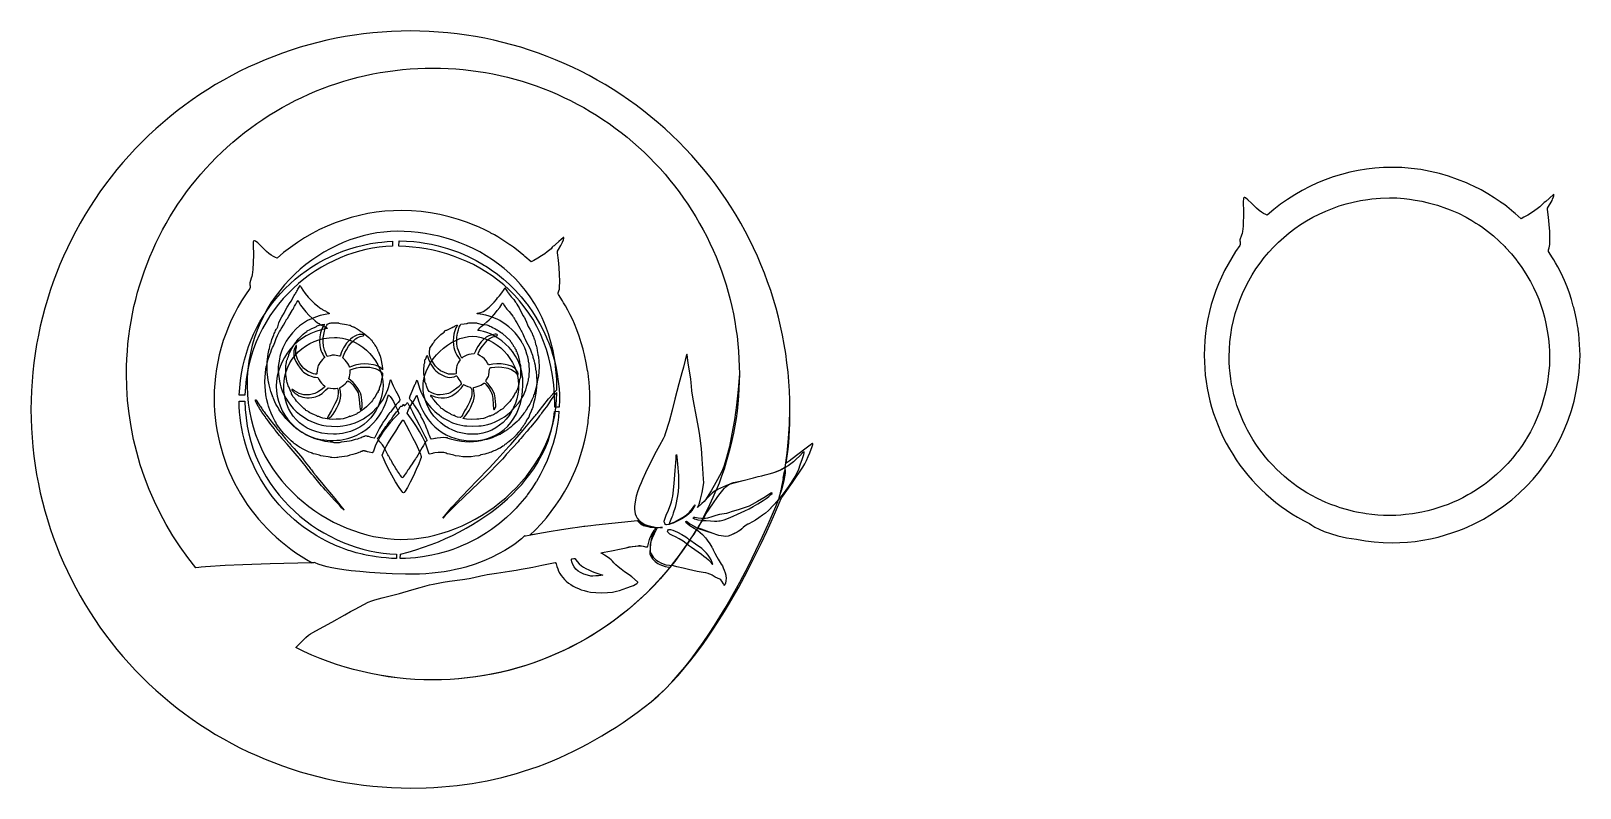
# Model space of a CAD drawing. Extents: x -80 to 1506, y -145 to 630.
import ezdxf

# ---------------------------------------------------------------- set-up
doc = ezdxf.new("R2010")
doc.units = 0

msp = doc.modelspace()

# ---------------------------------------------------------------- linework, layer by layer
at = {"layer": 'circle and branch', "color": 4}
for p, q in [((213.78695, 618.729197), (204.605795, 616.305649)), ((223.03264, 620.929742), (213.78695, 618.729197)), ((232.338885, 622.90564), (223.03264, 620.929742)), ((241.701704, 624.655244), (232.338885, 622.90564)), ((251.117116, 626.176908), (241.701704, 624.655244)), ((260.581142, 627.468986), (251.117116, 626.176908)), ((270.089799, 628.529832), (260.581142, 627.468986)), ((279.639107, 629.357799), (270.089799, 628.529832)), ((289.225085, 629.951242), (279.639107, 629.357799)), ((298.843752, 630.308514), (289.225085, 629.951242)), ((308.491128, 630.427969), (298.843752, 630.308514)), ((318.138507, 630.308514), (308.491128, 630.427969)), ((308.491128, 630.427969), (308.491128, 630.427969)), ((327.757178, 629.951244), (318.138507, 630.308514)), ((337.34316, 629.357803), (327.757178, 629.951244)), ((346.892473, 628.529838), (337.34316, 629.357803)), ((356.401134, 627.468995), (346.892473, 628.529838)), ((365.865164, 626.176921), (356.401134, 627.468995)), ((375.280581, 624.65526), (365.865164, 626.176921)), ((384.643404, 622.90566), (375.280581, 624.65526)), ((393.949652, 620.929766), (384.643404, 622.90566)), ((403.195344, 618.729225), (393.949652, 620.929766)), ((412.376499, 616.305682), (403.195344, 618.729225)), ((168.606154, 604.414368), (159.807392, 600.900505)), ((177.489357, 607.71346), (168.606154, 604.414368)), ((186.453018, 610.796135), (177.489357, 607.71346)), ((195.493158, 613.660747), (186.453018, 610.796135)), ((204.605795, 616.305649), (195.493158, 613.660747)), ((421.489136, 613.660784), (412.376499, 616.305682)), ((430.529275, 610.796176), (421.489136, 613.660784)), ((439.492933, 607.713506), (430.529275, 610.796176)), ((448.37613, 604.414417), (439.492933, 607.713506)), ((457.174886, 600.900558), (448.37613, 604.414417)), ((133.957553, 589.086754), (125.536358, 584.730269)), ((142.47911, 593.235052), (133.957553, 589.086754)), ((151.09705, 597.173518), (142.47911, 593.235052)), ((159.807392, 600.900505), (151.09705, 597.173518)), ((270.018647, 586.383827), (277.579521, 587.797908)), ((277.579521, 587.797908), (285.182867, 589.027761)), ((285.182867, 589.027761), (292.825471, 590.072055)), ((292.825471, 590.072055), (300.504118, 590.929459)), ((300.504118, 590.929459), (308.215593, 591.598643)), ((308.215593, 591.598643), (315.956682, 592.078276)), ((315.956682, 592.078276), (323.724171, 592.367028)), ((323.724171, 592.367028), (331.514845, 592.463568)), ((331.514845, 592.463568), (339.305508, 592.367015)), ((331.514845, 592.463568), (331.514845, 592.463568)), ((339.305508, 592.367015), (347.072984, 592.078251)), ((347.072984, 592.078251), (354.81406, 591.598608)), ((354.81406, 591.598608), (362.525522, 590.929415)), ((362.525522, 590.929415), (370.204153, 590.072003)), ((370.204153, 590.072003), (377.846741, 589.027704)), ((377.846741, 589.027704), (385.45007, 587.797846)), ((385.45007, 587.797846), (393.010927, 586.383761)), ((465.885218, 597.173574), (457.174886, 600.900558)), ((474.503146, 593.235111), (465.885218, 597.173574)), ((483.02469, 589.086814), (474.503146, 593.235111)), ((491.445867, 584.730331), (483.02469, 589.086814)), ((109.010983, 575.399326), (100.914763, 570.42816)), ((117.219508, 580.167245), (109.010983, 575.399326)), ((125.536358, 584.730269), (117.219508, 580.167245)), ((211.446414, 568.598607), (218.551783, 571.438619)), ((218.551783, 571.438619), (225.725342, 574.105046)), ((225.725342, 574.105046), (232.963875, 576.596558)), ((232.963875, 576.596558), (240.264168, 578.911825)), ((240.264168, 578.911825), (247.623007, 581.049516)), ((247.623007, 581.049516), (255.037176, 583.0083)), ((255.037176, 583.0083), (262.503461, 584.786847)), ((262.503461, 584.786847), (270.018647, 586.383827)), ((393.010927, 586.383761), (400.526095, 584.786778)), ((400.526095, 584.786778), (407.992362, 583.008229)), ((407.992362, 583.008229), (415.406512, 581.049444)), ((415.406512, 581.049444), (422.765331, 578.911754)), ((422.765331, 578.911754), (430.065604, 576.596488)), ((430.065604, 576.596488), (437.304117, 574.104977)), ((437.304117, 574.104977), (444.477656, 571.438551)), ((444.477656, 571.438551), (451.583005, 568.598542)), ((499.762697, 580.167307), (491.445867, 584.730331)), ((507.971199, 575.399389), (499.762697, 580.167307)), ((516.067392, 570.428221), (507.971199, 575.399389)), ((85.075164, 559.882669), (77.339747, 554.311636)), ((92.93483, 565.255392), (85.075164, 559.882669)), ((100.914763, 570.42816), (92.93483, 565.255392)), ((177.054912, 551.841347), (183.771118, 555.529324)), ((183.771118, 555.529324), (190.571585, 559.050369)), ((190.571585, 559.050369), (197.4531, 562.403151)), ((197.4531, 562.403151), (204.412448, 565.586341)), ((204.412448, 565.586341), (211.446414, 568.598607)), ((451.583005, 568.598542), (458.616951, 565.586279)), ((458.616951, 565.586279), (465.576278, 562.403094)), ((465.576278, 562.403094), (472.457773, 559.050315)), ((472.457773, 559.050315), (479.258221, 555.529274)), ((479.258221, 555.529274), (485.974406, 551.841302)), ((524.047295, 565.255452), (516.067392, 570.428221)), ((531.906927, 559.882725), (524.047295, 565.255452)), ((539.642307, 554.311688), (531.906927, 559.882725)), ((62.25758, 542.581227), (54.918792, 536.425143)), ((69.732558, 548.54394), (62.25758, 542.581227)), ((77.339747, 554.311636), (69.732558, 548.54394)), ((151.097001, 535.446729), (157.444013, 539.789129)), ((157.444013, 539.789129), (163.888145, 543.969919)), ((163.888145, 543.969919), (170.426183, 547.987768)), ((170.426183, 547.987768), (177.054912, 551.841347)), ((485.974406, 551.841302), (492.603116, 547.987728)), ((492.603116, 547.987728), (499.141135, 543.969884)), ((499.141135, 543.969884), (505.585248, 539.789099)), ((505.585248, 539.789099), (511.932242, 535.446704)), ((547.249454, 548.543987), (539.642307, 554.311688)), ((554.724386, 542.581268), (547.249454, 548.543987)), ((562.063123, 536.425176), (554.724386, 542.581268)), ((40.665711, 523.539448), (33.75938, 516.813128)), ((47.720175, 530.077335), (40.665711, 523.539448)), ((54.918792, 536.425143), (47.720175, 530.077335)), ((132.670834, 521.463176), (138.707197, 526.282422)), ((138.707197, 526.282422), (144.850325, 530.94405)), ((144.850325, 530.94405), (151.097001, 535.446729)), ((511.932242, 535.446704), (518.178901, 530.944029)), ((518.178901, 530.944029), (524.322011, 526.282405)), ((524.322011, 526.282405), (530.358358, 521.463163)), ((569.261684, 530.077358), (562.063123, 536.425176)), ((576.316088, 523.53946), (569.261684, 530.077358)), ((583.222354, 516.813128), (576.316088, 523.53946)), ((27.02226, 509.917868), (20.473875, 502.874713)), ((33.75938, 516.813128), (27.02226, 509.917868)), ((115.234475, 506.073031), (120.931259, 511.35715)), ((120.931259, 511.35715), (126.74445, 516.487641)), ((126.74445, 516.487641), (132.670834, 521.463176)), ((530.358358, 521.463163), (536.284727, 516.487633)), ((536.284727, 516.487633), (542.097904, 511.357144)), ((542.097904, 511.357144), (547.794674, 506.073029)), ((589.959472, 509.917868), (583.222354, 516.813128)), ((596.507855, 502.874713), (589.959472, 509.917868)), ((14.115874, 495.687636), (7.949905, 488.360613)), ((20.473875, 502.874713), (14.115874, 495.687636)), ((98.928692, 489.371167), (104.216798, 495.063658)), ((104.216798, 495.063658), (109.657315, 500.636616)), ((109.657315, 500.636616), (115.234475, 506.073031)), ((547.794674, 506.073029), (553.371822, 500.636616)), ((553.371822, 500.636616), (558.812328, 495.063658)), ((558.812328, 495.063658), (564.100425, 489.371166)), ((602.865855, 495.687636), (596.507855, 502.874713)), ((609.031823, 488.360613), (602.865855, 495.687636)), ((1.977617, 480.897617), (-3.79934, 473.302623)), ((7.949905, 488.360613), (1.977617, 480.897617)), ((83.992151, 471.608616), (88.815037, 477.640434)), ((88.815037, 477.640434), (93.794328, 483.562355)), ((93.794328, 483.562355), (98.928692, 489.371167)), ((564.100425, 489.371166), (569.234781, 483.562353)), ((569.234781, 483.562353), (574.214065, 477.64043)), ((574.214065, 477.64043), (579.036945, 471.60861)), ((615.004109, 480.897617), (609.031823, 488.360613)), ((620.781066, 473.302623), (615.004109, 480.897617)), ((-9.379319, 465.579606), (-14.76067, 457.73254)), ((-3.79934, 473.302623), (-9.379319, 465.579606)), ((74.820921, 459.228139), (79.327002, 465.470113)), ((79.327002, 465.470113), (83.992151, 471.608616)), ((579.036945, 471.60861), (583.70209, 465.470106)), ((583.70209, 465.470106), (588.208167, 459.228129)), ((626.361043, 465.579606), (620.781066, 473.302623)), ((631.742394, 457.73254), (626.361043, 465.579606)), ((-19.941745, 449.765399), (-24.920894, 441.682159)), ((-14.76067, 457.73254), (-19.941745, 449.765399)), ((62.270403, 439.913505), (66.29129, 446.446622)), ((66.29129, 446.446622), (70.47524, 452.885904)), ((70.47524, 452.885904), (74.820921, 459.228139)), ((588.208167, 459.228129), (592.553846, 452.885893)), ((592.553846, 452.885893), (596.737795, 446.446608)), ((596.737795, 446.446608), (600.758681, 439.913487)), ((636.923467, 449.765399), (631.742394, 457.73254)), ((641.902616, 441.682159), (636.923467, 449.765399)), ((-29.69647, 433.486792), (-34.266822, 425.183275)), ((-24.920894, 441.682159), (-29.69647, 433.486792)), ((54.723144, 426.578612), (58.41391, 433.289764)), ((58.41391, 433.289764), (62.270403, 439.913505)), ((600.758681, 439.913487), (604.615174, 433.289744)), ((604.615174, 433.289744), (608.305941, 426.578589)), ((646.678191, 433.486792), (641.902616, 441.682159)), ((651.248543, 425.183275), (646.678191, 433.486792)), ((-38.630303, 416.77558), (-42.785263, 408.267683)), ((-34.266822, 425.183275), (-38.630303, 416.77558)), ((44.658517, 405.952812), (47.844116, 412.906924)), ((47.844116, 412.906924), (51.199435, 419.783261)), ((51.199435, 419.783261), (54.723144, 426.578612)), ((608.305941, 426.578589), (611.829651, 419.783236)), ((611.829651, 419.783236), (615.184973, 412.906896)), ((615.184973, 412.906896), (618.370574, 405.952782)), ((655.612023, 416.77558), (651.248543, 425.183275)), ((659.766983, 408.267683), (655.612023, 416.77558)), ((-46.730054, 399.663558), (-50.463027, 390.96718)), ((-42.785263, 408.267683), (-46.730054, 399.663558)), ((38.801808, 391.824115), (41.64397, 398.924138)), ((41.64397, 398.924138), (44.658517, 405.952812)), ((618.370574, 405.952782), (621.385124, 398.924107)), ((621.385124, 398.924107), (624.22729, 391.824081)), ((663.711774, 399.663558), (659.766983, 408.267683)), ((667.444746, 390.96718), (663.711774, 399.663558)), ((-53.982533, 382.182523), (-57.286923, 373.313561)), ((-50.463027, 390.96718), (-53.982533, 382.182523)), ((33.639961, 377.422867), (36.133361, 384.655954)), ((36.133361, 384.655954), (38.801808, 391.824115)), ((624.22729, 391.824081), (626.89574, 384.655918)), ((626.89574, 384.655918), (629.389144, 377.422831)), ((670.964252, 382.182523), (667.444746, 390.96718)), ((674.268643, 373.313561), (670.964252, 382.182523)), ((-57.286923, 373.313561), (-60.374549, 364.364269)), ((29.183628, 362.774767), (31.322939, 370.128067)), ((31.322939, 370.128067), (33.639961, 377.422867)), ((629.389144, 377.422831), (631.70617, 370.12803)), ((631.70617, 370.12803), (633.845485, 362.774729)), ((677.356268, 364.364269), (674.268643, 373.313561)), ((-63.243762, 355.338621), (-65.892912, 346.240592)), ((-60.374549, 364.364269), (-63.243762, 355.338621)), ((25.443462, 347.905512), (27.223358, 355.366178)), ((27.223358, 355.366178), (29.183628, 362.774767)), ((633.845485, 362.774729), (635.805758, 355.36614)), ((635.805758, 355.36614), (637.585658, 347.905475)), ((680.225481, 355.338621), (677.356268, 364.364269)), ((682.874631, 346.240592), (680.225481, 355.338621)), ((-68.320352, 337.074156), (-70.524432, 327.843287)), ((-65.892912, 346.240592), (-68.320352, 337.074156)), ((22.430117, 332.8408), (23.845271, 340.395982)), ((23.845271, 340.395982), (25.443462, 347.905512)), ((637.585658, 347.905475), (639.183853, 340.395946)), ((639.183853, 340.395946), (640.599011, 332.840766)), ((685.302071, 337.074156), (682.874631, 346.240592)), ((687.506151, 327.843287), (685.302071, 337.074156)), ((-72.503503, 318.551961), (-74.255917, 309.204151)), ((-70.524432, 327.843287), (-72.503503, 318.551961)), ((19.296187, 309.933465), (20.154243, 317.606329)), ((20.154243, 317.606329), (21.19933, 325.243178)), ((21.19933, 325.243178), (22.430117, 332.8408)), ((640.599011, 332.840766), (641.829801, 325.243147)), ((641.829801, 325.243147), (642.874891, 317.606301)), ((642.874891, 317.606301), (643.732949, 309.933441)), ((689.485222, 318.551961), (687.506151, 327.843287)), ((691.237637, 309.204151), (689.485222, 318.551961)), ((-74.255917, 309.204151), (-75.780025, 299.803831)), ((18.146496, 294.492539), (18.626494, 302.227797)), ((18.626494, 302.227797), (19.296187, 309.933465)), ((643.732949, 309.933441), (644.402644, 302.227778)), ((644.402644, 302.227778), (644.882644, 294.492525)), ((692.761745, 299.803831), (691.237637, 309.204151)), ((-77.074178, 290.354978), (-78.136728, 280.861564)), ((-75.780025, 299.803831), (-77.074178, 290.354978)), ((17.760908, 278.946099), (17.857523, 286.730902)), ((17.857523, 286.730902), (18.146496, 294.492539)), ((587.950677, 285.76408), (586.321267, 279.943247)), ((589.90913, 293.172413), (587.950677, 285.76408)), ((591.206138, 298.287691), (589.90913, 293.172413)), ((591.513732, 299.238526), (591.206138, 298.287691)), ((591.854375, 298.805287), (591.513732, 299.238526)), ((592.826715, 290.074573), (591.854375, 298.805287)), ((595.491288, 273.782307), (592.826715, 290.074573)), ((644.882644, 294.492525), (645.171617, 286.730895)), ((645.171617, 286.730895), (645.268232, 278.946099)), ((694.055898, 290.354978), (692.761745, 299.803831)), ((695.118447, 280.861564), (694.055898, 290.354978)), ((-78.966025, 271.327564), (-79.56042, 261.756952)), ((-78.136728, 280.861564), (-78.966025, 271.327564)), ((18.056725, 265.328572), (17.760908, 278.946099)), ((586.321267, 279.943247), (583.145731, 268.654358)), ((596.051781, 269.771386), (595.491288, 273.782307)), ((596.357258, 266.550363), (596.051781, 269.771386)), ((645.165057, 271.298329), (644.875082, 263.662967)), ((645.268232, 278.946099), (645.165057, 271.298329)), ((695.947744, 271.327564), (695.118447, 280.861564)), ((696.54214, 261.756952), (695.947744, 271.327564)), ((-79.56042, 261.756952), (-79.918265, 252.153704)), ((18.939385, 251.789506), (18.056725, 265.328572)), ((583.145731, 268.654358), (579.252503, 252.955747)), ((596.789245, 261.731278), (596.357258, 266.550363)), ((597.686493, 255.259777), (596.789245, 261.731278)), ((598.991512, 247.507138), (597.686493, 255.259777)), ((644.399045, 256.043388), (643.737684, 248.442963)), ((644.875082, 263.662967), (644.399045, 256.043388)), ((696.899985, 252.153704), (696.54214, 261.756952)), ((-79.918265, 252.153704), (-80.037912, 242.521794)), ((-80.037912, 242.521794), (-79.918266, 232.889883)), ((20.401735, 238.346149), (18.939385, 251.789506)), ((22.436621, 225.015748), (20.401735, 238.346149)), ((576.491389, 241.774596), (573.454812, 230.377969)), ((579.252503, 252.955747), (576.491389, 241.774596)), ((600.64681, 238.844636), (598.991512, 247.507138)), ((603.425443, 224.101569), (600.64681, 238.844636)), ((642.891736, 240.865066), (641.861938, 233.313069)), ((643.737684, 248.442963), (642.891736, 240.865066)), ((696.668367, 227.586799), (697.019632, 242.521794)), ((697.019632, 242.521794), (696.899985, 252.153704)), ((-79.918266, 232.889883), (-79.56042, 223.286635)), ((-79.56042, 223.286635), (-78.966025, 213.716023)), ((25.036888, 211.815553), (22.436621, 225.015748)), ((573.454812, 230.377969), (569.465121, 217.50158)), ((604.342757, 218.289039), (603.425443, 224.101569)), ((640.649029, 225.790346), (639.253745, 218.300269)), ((641.861938, 233.313069), (640.649029, 225.790346)), ((695.746026, 212.703834), (696.668367, 227.586799)), ((-78.966025, 213.716023), (-78.136729, 204.182023)), ((28.195382, 198.76281), (25.036888, 211.815553)), ((567.366475, 212.513902), (563.36867, 205.507136)), ((568.563367, 215.083475), (567.366475, 212.513902)), ((569.465121, 217.50158), (568.563367, 215.083475)), ((605.017388, 213.091858), (604.342757, 218.289039)), ((606.389384, 202.508525), (605.017388, 213.091858)), ((637.676824, 210.846211), (635.919003, 203.431545)), ((639.253745, 218.300269), (637.676824, 210.846211)), ((694.248365, 197.867844), (695.746026, 212.703834)), ((-78.136729, 204.182023), (-77.074179, 194.688608)), ((-77.074179, 194.688608), (-75.780026, 185.239754)), ((31.904951, 185.874767), (28.195382, 198.76281)), ((556.484536, 192.470896), (549.268594, 177.507051)), ((560.076029, 199.588731), (556.484536, 192.470896)), ((563.36867, 205.507136), (560.076029, 199.588731)), ((579.720601, 180.156581), (580.552362, 192.278533)), ((580.552362, 192.278533), (580.733761, 195.229848)), ((580.733761, 195.229848), (580.922779, 196.252222)), ((580.922779, 196.252222), (580.923231, 196.252222)), ((580.923231, 196.252222), (580.923231, 196.252222)), ((580.923231, 196.252222), (581.300964, 193.89041)), ((581.300964, 193.89041), (581.917076, 186.4577)), ((606.936552, 197.404271), (606.389384, 202.508525)), ((607.288967, 191.572413), (606.936552, 197.404271)), ((607.820871, 182.047413), (607.288967, 191.572413)), ((633.98102, 196.059643), (631.863612, 188.73388)), ((635.919003, 203.431545), (633.98102, 196.059643)), ((692.171138, 183.073771), (694.248365, 197.867844)), ((703.143461, 191.132826), (700.748539, 188.981918)), ((707.156743, 195.145364), (703.143461, 191.132826)), ((710.014685, 198.108951), (707.156743, 195.145364)), ((707.717067, 185.688729), (709.801892, 192.317561)), ((709.801892, 192.317561), (711.151684, 196.280896)), ((710.965433, 198.948671), (710.014685, 198.108951)), ((711.57338, 199.227691), (710.965433, 198.948671)), ((711.151684, 196.280896), (711.637589, 198.267271)), ((711.672581, 199.196816), (711.57338, 199.227691)), ((711.637589, 198.267271), (711.672581, 199.196816)), ((-75.780026, 185.239754), (-74.255919, 175.839434)), ((-74.255919, 175.839434), (-72.503504, 166.491624)), ((36.15844, 173.168674), (31.904951, 185.874767)), ((549.268594, 177.507051), (546.215401, 170.707273)), ((578.563571, 166.702145), (579.720601, 180.156581)), ((581.917076, 186.4577), (582.839802, 174.816033)), ((582.839802, 174.816033), (583.074533, 169.561613)), ((608.69667, 171.190981), (607.820871, 182.047413)), ((629.567517, 181.457626), (627.093472, 174.234256)), ((631.863612, 188.73388), (629.567517, 181.457626)), ((664.47867, 173.835278), (668.158984, 174.651018)), ((668.158984, 174.651018), (671.701805, 175.405714)), ((671.701805, 175.405714), (675.953521, 176.43311)), ((675.953521, 176.43311), (679.713666, 177.522286)), ((679.713666, 177.522286), (683.717165, 178.937462)), ((683.717165, 178.937462), (687.883107, 180.725992)), ((687.883107, 180.725992), (692.130583, 182.935228)), ((690.871392, 175.504599), (690.224257, 172.011563)), ((690.860894, 175.451033), (690.259534, 172.206014)), ((690.259534, 172.206014), (690.860894, 175.451033)), ((690.860894, 175.451033), (690.860894, 175.451033)), ((690.956821, 175.988018), (690.871392, 175.504599)), ((691.175092, 177.23321), (690.956821, 175.988018)), ((691.512432, 179.155313), (690.991534, 176.183146)), ((690.991534, 176.183146), (691.175092, 177.23321)), ((691.521265, 179.20933), (691.175092, 177.23321)), ((691.175092, 177.23321), (691.512432, 179.155313)), ((691.893883, 181.457738), (691.521265, 179.20933)), ((692.016255, 182.198007), (691.893883, 181.457738)), ((692.128156, 182.916799), (692.016255, 182.198007)), ((692.130583, 182.935228), (692.128156, 182.934861)), ((692.128156, 182.934861), (692.128156, 182.916799)), ((695.099582, 184.861938), (692.171138, 183.073771)), ((698.118746, 186.867233), (695.099582, 184.861938)), ((700.748539, 188.981918), (698.118746, 186.867233)), ((701.504491, 172.235236), (704.043418, 176.814324)), ((704.043418, 176.814324), (706.175481, 181.353003)), ((706.175481, 181.353003), (707.717067, 185.688729)), ((-72.503504, 166.491624), (-70.524433, 157.200297)), ((40.948696, 160.661778), (36.15844, 173.168674)), ((46.268564, 148.371326), (40.948696, 160.661778)), ((541.390548, 159.313424), (539.653734, 153.829058)), ((543.158288, 163.729269), (541.390548, 159.313424)), ((544.814169, 167.414561), (543.158288, 163.729269)), ((546.215401, 170.707273), (544.814169, 167.414561)), ((577.487126, 156.806809), (578.563571, 166.702145)), ((582.959041, 163.884812), (582.507633, 158.073274)), ((583.074533, 169.561613), (582.959041, 163.884812)), ((607.167368, 157.449055), (608.601385, 165.420009)), ((608.601385, 165.420009), (608.767513, 167.732315)), ((608.767513, 167.732315), (608.69667, 171.190981)), ((618.501011, 152.56625), (621.643382, 159.972161)), ((621.614482, 159.959658), (619.337855, 158.359311)), ((624.442215, 167.067143), (621.614482, 159.959658)), ((621.643382, 159.972161), (623.23472, 160.831499)), ((623.23472, 160.831499), (629.288958, 163.755187)), ((627.093472, 174.234256), (624.442215, 167.067143)), ((629.288958, 163.755187), (632.325436, 165.038771)), ((632.325436, 165.038771), (635.296418, 165.991424)), ((635.296418, 165.991424), (640.058918, 167.28293)), ((640.058918, 167.28293), (649.23114, 169.778818)), ((649.23114, 169.778818), (659.814474, 172.624747)), ((659.814474, 172.624747), (664.47867, 173.835278)), ((687.542863, 159.061401), (687.13, 157.247361)), ((687.547379, 159.080592), (687.542863, 159.061401)), ((687.616269, 159.392025), (687.547379, 159.080592)), ((688.548929, 163.666703), (687.616269, 159.392025)), ((689.495361, 168.263849), (688.548929, 163.666703)), ((689.133411, 154.422712), (693.282676, 159.88096)), ((689.502417, 168.300228), (689.495361, 168.263849)), ((690.199703, 171.878157), (689.502417, 168.300228)), ((690.206759, 171.916736), (690.199703, 171.878157)), ((690.224257, 172.011563), (690.206759, 171.916736)), ((693.282676, 159.88096), (695.940506, 163.606009)), ((695.940506, 163.606009), (698.742316, 167.778283)), ((698.742316, 167.778283), (701.504491, 172.235236)), ((-70.524433, 157.200297), (-68.320353, 147.969428)), ((-68.320353, 147.969428), (-65.892914, 138.802991)), ((52.11089, 136.314567), (46.268564, 148.371326)), ((537.931272, 142.959459), (537.926583, 140.546175)), ((538.143482, 145.435225), (537.931272, 142.959459)), ((538.526064, 148.032637), (538.143482, 145.435225)), ((539.653734, 153.829058), (538.526064, 148.032637)), ((572.011274, 137.774367), (574.733984, 144.880655)), ((574.733984, 144.880655), (575.648093, 147.890127)), ((575.648093, 147.890127), (576.40886, 150.971558)), ((576.40886, 150.971558), (577.016544, 153.880435)), ((577.016544, 153.880435), (577.487126, 156.806809)), ((580.322408, 145.1827), (579.422824, 142.0077)), ((581.73462, 152.414645), (580.322408, 145.1827)), ((582.507633, 158.073274), (581.73462, 152.414645)), ((597.301726, 141.142742), (598.700553, 143.194874)), ((599.548998, 143.989719), (598.559467, 142.299292)), ((598.700553, 143.194874), (599.450216, 144.536101)), ((599.450216, 144.536101), (599.631809, 144.810033)), ((599.833869, 144.808417), (599.548998, 143.989719)), ((599.631809, 144.810033), (599.833869, 144.808417)), ((606.92411, 146.1522), (602.476852, 142.161483)), ((602.476852, 142.161483), (604.042385, 145.617703)), ((604.042385, 145.617703), (605.170635, 149.105674)), ((605.170635, 149.105674), (605.934074, 151.946664)), ((605.934074, 151.946664), (607.167368, 157.449055)), ((609.24852, 148.392413), (606.92411, 146.1522)), ((614.2618, 153.859499), (609.24852, 148.392413)), ((611.656399, 138.010947), (615.172143, 145.244683)), ((617.395273, 156.812208), (614.2618, 153.859499)), ((615.172143, 145.244683), (618.501011, 152.56625)), ((619.337855, 158.359311), (617.395273, 156.812208)), ((653.288141, 142.918685), (644.115919, 139.870459)), ((655.404808, 143.622039), (653.288141, 142.918685)), ((655.216121, 140.686729), (659.564354, 142.959759)), ((658.485701, 145.137075), (655.404808, 143.622039)), ((663.920031, 148.230866), (658.485701, 145.137075)), ((659.564354, 142.959759), (664.197935, 145.704738)), ((670.25695, 152.05124), (663.920031, 148.230866)), ((664.197935, 145.704738), (669.513972, 149.14352)), ((669.513972, 149.14352), (672.719889, 151.378214)), ((676.04561, 155.746024), (670.25695, 152.05124)), ((672.719889, 151.378214), (675.550165, 153.52612)), ((680.041146, 144.147555), (675.086619, 139.181414)), ((675.550165, 153.52612), (677.677448, 155.321855)), ((677.673326, 156.725963), (676.04561, 155.746024)), ((678.59941, 157.024293), (677.673326, 156.725963)), ((677.677448, 155.321855), (678.774388, 156.500037)), ((678.847992, 156.843501), (678.59941, 157.024293)), ((678.774388, 156.500037), (678.77721, 156.504835)), ((678.77721, 156.504835), (678.826261, 156.590292)), ((678.826261, 156.590292), (678.829083, 156.593678)), ((678.829083, 156.593678), (678.834163, 156.605249)), ((678.834163, 156.605249), (678.836985, 156.610329)), ((678.836985, 156.610329), (678.864643, 156.715598)), ((678.858434, 156.763576), (678.847992, 156.843501)), ((678.864643, 156.715598), (678.858434, 156.763576)), ((679.34036, 135.308539), (682.662279, 143.192512)), ((685.360185, 149.930666), (680.041146, 144.147555)), ((682.662279, 143.192512), (685.395068, 149.940233)), ((685.459386, 150.278476), (685.360185, 149.930666)), ((685.395068, 149.940233), (689.133411, 154.422712)), ((685.46757, 150.313754), (685.459386, 150.278476)), ((686.194067, 153.278188), (685.46757, 150.313754)), ((686.210718, 153.346006), (686.194067, 153.278188)), ((686.479732, 154.464961), (686.210718, 153.346006)), ((687.125203, 157.229299), (686.479732, 154.464961)), ((687.13, 157.247361), (687.125203, 157.229299)), ((-65.892914, 138.802991), (-63.243763, 129.704962)), ((-63.243763, 129.704962), (-60.374551, 120.679313)), ((58.468522, 124.508749), (52.11089, 136.314567)), ((541.116125, 128.378879), (498.205647, 124.077755)), ((537.926583, 140.546175), (538.166568, 138.136207)), ((538.166568, 138.136207), (538.688377, 135.670391)), ((538.688377, 135.670391), (539.529161, 133.089563)), ((539.529161, 133.089563), (540.593145, 131.240131)), ((540.593145, 131.240131), (542.351556, 129.200974)), ((542.588607, 127.041964), (541.116125, 128.378879)), ((542.351556, 129.200974), (544.515717, 127.26464)), ((544.234545, 125.81519), (542.588607, 127.041964)), ((544.515717, 127.26464), (546.796948, 125.723675)), ((568.244595, 127.395171), (568.261384, 128.173156)), ((568.469724, 126.703184), (568.244595, 127.395171)), ((568.261384, 128.173156), (569.237001, 131.281026)), ((569.237001, 131.281026), (570.767746, 135.121365)), ((570.767746, 135.121365), (572.011274, 137.774367)), ((575.022472, 129.678117), (573.746969, 126.414922)), ((576.089074, 132.318983), (575.022472, 129.678117)), ((575.697862, 126.02468), (579.146776, 127.580789)), ((576.708068, 133.691764), (576.089074, 132.318983)), ((577.681856, 136.379857), (576.708068, 133.691764)), ((582.371316, 128.286955), (577.467098, 126.091629)), ((579.422824, 142.0077), (577.681856, 136.379857)), ((579.146776, 127.580789), (583.3762, 129.740731)), ((587.171379, 130.927051), (582.371316, 128.286955)), ((583.3762, 129.740731), (587.653102, 132.149763)), ((589.283401, 132.289817), (587.171379, 130.927051)), ((587.653102, 132.149763), (591.204054, 134.630866)), ((591.070644, 133.614891), (589.283401, 132.289817)), ((590.312229, 127.473809), (590.555631, 127.862467)), ((590.423634, 126.962242), (590.312229, 127.473809)), ((590.839746, 126.349954), (590.423634, 126.962242)), ((590.555631, 127.862467), (591.203937, 128.106026)), ((593.385891, 135.539126), (591.070644, 133.614891)), ((591.203937, 128.106026), (592.246364, 127.288675)), ((591.203937, 128.106026), (591.203937, 128.106026)), ((591.204054, 134.630866), (594.332201, 137.386311)), ((592.246364, 127.288675), (594.64352, 125.531313)), ((594.965973, 137.117844), (593.385891, 135.539126)), ((594.332201, 137.386311), (595.69764, 138.999841)), ((596.470596, 139.116186), (594.965973, 137.117844)), ((595.69764, 138.999841), (597.301726, 141.142742)), ((598.559467, 142.299292), (596.470596, 139.116186)), ((598.084995, 131.205899), (598.211965, 131.704224)), ((598.40574, 130.704623), (598.084995, 131.205899)), ((598.211965, 131.704224), (598.533298, 132.067922)), ((599.360953, 130.155644), (598.40574, 130.704623)), ((598.533298, 132.067922), (598.994553, 132.258439)), ((598.994553, 132.258439), (599.54129, 132.237223)), ((600.911527, 129.634043), (599.360953, 130.155644)), ((599.54129, 132.237223), (603.228967, 131.422423)), ((603.018352, 129.214905), (600.911527, 129.634043)), ((606.549432, 128.864865), (603.018352, 129.214905)), ((603.228967, 131.422423), (606.441962, 131.02014)), ((605.898532, 126.518124), (606.954759, 128.832269)), ((606.441962, 131.02014), (607.953403, 130.86853)), ((606.874665, 128.842852), (606.549432, 128.864865)), ((607.920326, 130.856987), (606.874665, 128.842852)), ((606.954759, 128.832269), (611.375553, 128.749808)), ((609.550809, 130.736281), (607.920326, 130.856987)), ((607.953403, 130.86853), (611.656399, 138.010947)), ((608.835658, 130.786037), (609.547281, 130.73645)), ((609.547281, 130.73645), (608.835658, 130.786037)), ((608.835658, 130.786037), (608.835658, 130.786037)), ((609.564073, 130.761116), (609.550809, 130.736281)), ((610.515081, 130.77945), (609.553631, 130.735716)), ((609.553631, 130.735716), (609.564073, 130.761116)), ((612.749007, 131.214196), (610.515081, 130.77945)), ((611.375553, 128.749808), (615.694518, 128.355609)), ((617.257899, 132.530911), (612.749007, 131.214196)), ((615.694518, 128.355609), (619.989523, 128.064006)), ((621.107639, 133.766303), (617.257899, 132.530911)), ((619.989523, 128.064006), (622.152374, 128.086156)), ((625.107113, 134.80099), (621.107639, 133.766303)), ((622.152374, 128.086156), (624.338435, 128.289329)), ((624.338435, 128.289329), (624.341821, 128.289329)), ((624.341821, 128.289329), (625.383616, 128.490526)), ((629.574306, 135.567135), (625.107113, 134.80099)), ((625.383616, 128.490526), (625.386439, 128.490526)), ((625.386439, 128.490526), (625.501106, 128.515926)), ((625.501106, 128.515926), (629.674378, 129.610085)), ((632.042898, 136.100885), (629.574306, 135.567135)), ((629.674378, 129.610085), (634.156089, 131.157388)), ((634.241623, 136.771144), (632.042898, 136.100885)), ((634.156089, 131.157388), (638.787135, 133.074817)), ((637.765919, 137.965459), (634.241623, 136.771144)), ((644.115919, 139.870459), (637.765919, 137.965459)), ((638.787135, 133.074817), (643.408416, 135.279353)), ((643.408416, 135.279353), (650.756128, 138.66379)), ((650.756128, 138.66379), (655.216121, 140.686729)), ((658.680088, 127.408658), (655.100121, 125.485367)), ((661.765391, 129.278293), (658.680088, 127.408658)), ((665.344985, 131.678282), (661.765391, 129.278293)), ((669.016583, 134.185047), (665.344985, 131.678282)), ((671.957549, 136.435404), (669.016583, 134.185047)), ((675.086619, 139.181414), (671.957549, 136.435404)), ((674.798374, 124.907316), (679.34036, 135.308539)), ((-60.374551, 120.679313), (-57.286925, 111.730021)), ((-57.286925, 111.730021), (-53.982534, 102.861058)), ((65.334304, 112.97112), (58.468522, 124.508749)), ((72.701084, 101.718928), (65.334304, 112.97112)), ((425.776531, 113.35221), (422.199852, 110.046023)), ((425.620215, 112.787367), (425.776531, 113.35221)), ((425.810702, 112.676281), (425.620215, 112.787367)), ((426.186064, 112.724915), (425.810702, 112.676281)), ((429.978425, 113.488919), (426.186064, 112.724915)), ((438.797869, 115.09736), (429.978425, 113.488919)), ((450.471205, 117.106842), (438.797869, 115.09736)), ((463.315925, 119.133363), (450.471205, 117.106842)), ((474.428425, 120.810158), (463.315925, 119.133363)), ((479.720092, 121.612714), (474.428425, 120.810158)), ((486.069555, 122.642401), (479.720092, 121.612714)), ((486.9515, 122.678215), (486.069555, 122.642401)), ((493.261675, 123.40564), (486.9515, 122.678215)), ((498.205647, 124.077755), (493.261675, 123.40564)), ((546.027413, 124.710687), (544.234545, 125.81519)), ((547.940689, 123.740585), (546.027413, 124.710687)), ((546.796948, 125.723675), (548.541618, 124.847262)), ((549.947846, 122.917014), (547.940689, 123.740585)), ((548.541618, 124.847262), (550.428053, 124.073938)), ((552.022361, 122.252105), (549.947846, 122.917014)), ((550.428053, 124.073938), (554.572738, 122.848886)), ((554.137709, 121.757989), (552.022361, 122.252105)), ((553.145847, 109.146986), (554.0169, 111.236639)), ((554.0169, 111.236639), (555.420756, 114.004694)), ((556.267366, 121.446795), (554.137709, 121.757989)), ((554.572738, 122.848886), (559.12404, 122.073175)), ((555.420756, 114.004694), (557.017101, 116.818024)), ((557.962901, 115.053813), (555.923157, 110.705705)), ((559.504116, 120.936933), (556.267366, 121.446795)), ((557.017101, 116.818024), (558.465623, 119.043504)), ((560.904729, 120.982681), (557.962901, 115.053813)), ((558.465623, 119.043504), (559.282378, 120.297579)), ((559.12404, 122.073175), (563.974996, 121.771464)), ((559.282378, 120.297579), (559.504116, 120.936933)), ((564.432506, 121.469401), (560.904729, 120.982681)), ((563.974996, 121.771464), (566.725562, 121.655724)), ((566.725562, 121.655724), (564.432506, 121.469401)), ((569.034167, 125.618811), (568.469724, 126.703184)), ((569.654588, 124.784599), (569.034167, 125.618811)), ((570.261626, 124.276337), (569.654588, 124.784599)), ((570.785921, 124.169816), (570.261626, 124.276337)), ((573.255366, 124.738099), (570.785921, 124.169816)), ((571.771745, 117.669947), (571.983616, 118.608035)), ((572.093887, 116.697704), (571.771745, 117.669947)), ((571.983616, 118.608035), (572.605711, 119.425326)), ((572.927956, 115.728409), (572.093887, 116.697704)), ((572.605711, 119.425326), (573.000473, 119.638747)), ((574.251864, 114.799164), (572.927956, 115.728409)), ((573.000473, 119.638747), (573.496158, 119.723716)), ((575.224881, 125.284826), (573.255366, 124.738099)), ((573.746969, 126.414922), (573.413343, 125.595649)), ((573.413343, 125.595649), (573.502109, 125.459466)), ((573.496158, 119.723716), (574.92555, 119.513446)), ((573.496158, 119.723716), (573.496158, 119.723716)), ((573.502109, 125.459466), (573.762491, 125.427145)), ((573.762491, 125.427145), (575.697862, 126.02468)), ((576.974857, 113.450339), (574.251864, 114.799164)), ((574.92555, 119.513446), (577.164482, 118.804828)), ((577.467098, 126.091629), (575.224881, 125.284826)), ((579.896711, 112.179624), (576.974857, 113.450339)), ((577.164482, 118.804828), (582.009702, 116.857017)), ((583.750406, 110.055371), (579.896711, 112.179624)), ((582.009702, 116.857017), (586.49198, 114.554865)), ((586.49198, 114.554865), (590.400529, 112.019869)), ((590.400529, 112.019869), (592.073786, 110.703022)), ((592.385699, 124.911975), (590.839746, 126.349954)), ((594.549304, 123.337384), (592.385699, 124.911975)), ((594.545872, 108.564367), (598.184887, 114.041527)), ((599.12632, 120.488427), (594.549304, 123.337384)), ((594.64352, 125.531313), (598.858742, 122.991292)), ((598.184887, 114.041527), (601.482358, 119.148801)), ((598.858742, 122.991292), (600.782899, 121.794933)), ((601.364502, 119.223195), (599.12632, 120.488427)), ((600.782899, 121.794933), (602.293295, 120.644776)), ((602.293295, 120.644776), (601.364502, 119.223195)), ((601.482358, 119.148801), (601.482442, 119.148801)), ((601.482442, 119.148801), (602.654342, 118.410705)), ((602.513061, 120.585538), (604.411944, 123.797265)), ((618.482324, 115.384831), (602.513061, 120.585538)), ((602.654342, 118.410705), (602.654342, 118.413527)), ((602.654342, 118.413527), (605.050539, 116.594168)), ((604.411944, 123.797265), (605.898532, 126.518124)), ((605.050539, 116.594168), (607.387067, 114.424373)), ((607.387067, 114.424373), (610.475538, 111.109362)), ((610.475538, 111.109362), (611.564182, 109.763303)), ((622.216363, 114.204691), (618.482324, 115.384831)), ((624.357596, 113.540291), (622.216363, 114.204691)), ((626.63487, 112.963065), (624.357596, 113.540291)), ((629.013112, 112.575559), (626.63487, 112.963065)), ((631.457247, 112.480321), (629.013112, 112.575559)), ((633.932201, 112.779896), (631.457247, 112.480321)), ((636.402898, 113.576831), (633.932201, 112.779896)), ((640.428403, 115.378763), (636.402898, 113.576831)), ((642.52038, 116.494381), (640.428403, 115.378763)), ((644.759742, 117.969048), (642.52038, 116.494381)), ((647.033336, 119.721878), (644.759742, 117.969048)), ((649.228008, 121.67198), (647.033336, 119.721878)), ((651.242718, 123.273934), (649.228008, 121.67198)), ((653.978936, 124.905965), (651.242718, 123.273934)), ((654.00761, 124.920923), (653.978936, 124.905965)), ((654.222014, 125.035025), (654.00761, 124.920923)), ((655.100121, 125.485367), (654.222014, 125.035025)), ((662.305042, 98.021595), (669.09903, 112.355962)), ((669.09903, 112.355962), (674.798374, 124.907316)), ((-53.982534, 102.861058), (-50.463028, 94.076401)), ((80.561707, 90.769422), (72.701084, 101.718928)), ((405.170638, 98.017227), (398.834095, 94.466476)), ((410.671753, 101.450821), (405.170638, 98.017227)), ((415.341173, 104.666993), (410.671753, 101.450821)), ((419.182629, 107.565482), (415.341173, 104.666993)), ((422.199852, 110.046023), (419.182629, 107.565482)), ((503.604812, 95.494486), (506.697294, 96.280281)), ((503.954119, 95.164646), (503.604812, 95.494486)), ((506.697294, 96.280281), (514.289576, 97.759433)), ((514.289576, 97.759433), (524.389121, 99.702914)), ((524.389121, 99.702914), (529.459021, 100.932231)), ((529.459021, 100.932231), (532.197458, 101.507157)), ((532.197458, 101.507157), (535.809021, 101.972926)), ((535.809021, 101.972926), (539.314238, 102.382088)), ((539.314238, 102.382088), (541.796873, 102.820693)), ((541.796873, 102.820693), (542.833211, 103.04417)), ((542.833211, 103.04417), (543.78067, 103.073779)), ((543.78067, 103.073779), (546.735762, 102.451941)), ((546.735762, 102.451941), (549.210925, 101.922845)), ((549.210925, 101.922845), (550.690175, 101.814712)), ((550.690175, 101.814712), (551.199928, 102.017373)), ((551.199928, 102.017373), (551.545188, 102.493283)), ((551.545188, 102.493283), (552.211522, 105.356827)), ((552.211522, 105.356827), (553.145847, 109.146986)), ((553.85414, 100.574486), (553.85089, 98.443073)), ((553.85089, 98.443073), (553.973996, 97.057525)), ((554.057417, 104.130654), (553.85414, 100.574486)), ((553.973996, 97.057525), (554.313337, 95.931152)), ((554.684209, 107.286189), (554.057417, 104.130654)), ((554.313337, 95.931152), (554.958786, 94.577264)), ((555.923157, 110.705705), (554.684209, 107.286189)), ((587.6781, 107.584276), (583.750406, 110.055371)), ((584.133223, 93.343202), (591.992099, 104.40427)), ((590.821949, 105.273035), (587.6781, 107.584276)), ((591.973444, 104.417563), (590.821949, 105.273035)), ((594.523915, 108.581441), (591.973444, 104.417563)), ((591.992099, 104.40427), (593.258233, 103.463906)), ((592.073786, 110.703022), (593.524566, 109.373526)), ((593.258233, 103.463906), (593.258233, 103.466728)), ((593.258233, 103.466728), (596.372117, 101.349959)), ((593.524566, 109.373526), (594.523915, 108.581441)), ((600.34721, 104.410994), (594.545872, 108.564367)), ((596.372117, 101.349959), (606.475828, 94.175436)), ((606.745915, 100.000108), (600.34721, 104.410994)), ((609.568137, 97.400051), (606.745915, 100.000108)), ((611.651084, 95.359712), (609.568137, 97.400051)), ((611.564182, 109.763303), (612.387142, 108.701668)), ((613.376959, 93.297108), (611.651084, 95.359712)), ((612.387142, 108.701668), (615.020974, 105.009647)), ((615.020974, 105.009647), (617.182154, 101.517673)), ((617.182154, 101.517673), (617.558638, 100.839691)), ((617.558638, 100.839691), (617.567387, 100.823039)), ((617.567387, 100.823039), (617.763616, 100.449293)), ((617.763616, 100.449293), (618.562806, 98.791343)), ((618.562806, 98.791343), (619.06943, 97.415968)), ((619.06943, 97.415968), (620.078678, 95.339546)), ((620.078678, 95.339546), (622.217422, 91.585201)), ((654.479119, 82.271335), (662.305042, 98.021595)), ((-50.463028, 94.076401), (-46.730055, 85.380022)), ((-46.730055, 85.380022), (-42.785264, 76.775897)), ((88.90902, 80.139848), (80.561707, 90.769422)), ((91.888338, 80.633172), (88.90902, 80.139848)), ((94.293283, 80.987994), (91.888338, 80.633172)), ((98.550262, 81.358889), (94.293283, 80.987994)), ((118.825126, 82.60266), (98.550262, 81.358889)), ((136.879393, 83.468849), (118.825126, 82.60266)), ((164.862626, 84.384188), (136.879393, 83.468849)), ((207.284151, 85.411646), (164.862626, 84.384188)), ((209.213129, 85.498528), (207.284151, 85.411646)), ((210.011574, 85.689465), (209.213129, 85.498528)), ((210.88849, 85.250121), (210.011574, 85.689465)), ((213.853712, 84.076817), (210.88849, 85.250121)), ((219.40895, 82.386645), (213.853712, 84.076817)), ((223.314609, 81.415575), (219.40895, 82.386645)), ((228.055914, 80.396698), (223.314609, 81.415575)), ((233.695579, 79.357151), (228.055914, 80.396698)), ((240.296316, 78.324069), (233.695579, 79.357151)), ((359.881185, 79.726568), (354.489363, 78.464556)), ((365.059018, 81.097151), (359.881185, 79.726568)), ((374.774587, 84.113904), (365.059018, 81.097151)), ((383.639802, 87.414551), (374.774587, 84.113904)), ((391.658394, 90.898829), (383.639802, 87.414551)), ((398.834095, 94.466476), (391.658394, 90.898829)), ((422.008949, 78.741945), (428.03541, 79.801379)), ((428.03541, 79.801379), (433.856243, 81.026731)), ((433.856243, 81.026731), (443.204854, 82.923462)), ((443.204854, 82.923462), (456.837514, 85.77766)), ((456.837514, 85.77766), (457.151178, 85.404658)), ((457.151178, 85.404658), (457.594589, 84.432874)), ((457.594589, 84.432874), (458.517611, 81.576302)), ((458.517611, 81.576302), (459.257878, 79.156468)), ((473.250016, 88.713817), (473.339414, 89.093764)), ((473.305751, 88.162065), (473.250016, 88.713817)), ((473.748777, 86.354776), (473.305751, 88.162065)), ((473.339414, 89.093764), (473.599908, 89.349)), ((473.599908, 89.349), (474.057459, 89.526617)), ((474.694186, 83.825203), (473.748777, 86.354776)), ((474.057459, 89.526617), (475.667578, 89.83737)), ((476.1692, 81.259282), (474.694186, 83.825203)), ((475.667578, 89.83737), (476.379738, 89.925)), ((478.017509, 78.889216), (476.1692, 81.259282)), ((476.379738, 89.925), (476.749575, 89.861307)), ((476.379738, 89.925), (476.379738, 89.925)), ((476.749575, 89.861307), (477.056796, 89.637052)), ((477.056796, 89.637052), (477.764376, 88.533193)), ((477.764376, 88.533193), (479.177621, 86.635575)), ((479.177621, 86.635575), (481.337031, 84.347171)), ((481.337031, 84.347171), (483.656593, 82.242784)), ((483.656593, 82.242784), (485.550295, 80.897219)), ((485.550295, 80.897219), (488.00543, 79.586974)), ((488.00543, 79.586974), (491.036494, 78.089923)), ((504.994982, 94.572297), (503.954119, 95.164646)), ((507.18423, 93.319961), (504.994982, 94.572297)), ((509.785909, 91.6404), (507.18423, 93.319961)), ((512.24246, 89.909567), (509.785909, 91.6404)), ((513.996319, 88.503419), (512.24246, 89.909567)), ((515.461673, 86.995244), (513.996319, 88.503419)), ((516.919408, 85.268333), (515.461673, 86.995244)), ((518.744588, 83.338117), (516.919408, 85.268333)), ((521.09322, 81.340929), (518.744588, 83.338117)), ((524.167354, 78.911729), (521.09322, 81.340929)), ((554.958786, 94.577264), (555.922366, 92.950876)), ((555.922366, 92.950876), (557.13884, 91.305645)), ((557.13884, 91.305645), (558.481679, 89.797468)), ((558.481679, 89.797468), (559.824354, 88.582243)), ((559.824354, 88.582243), (562.640346, 86.636437)), ((562.640346, 86.636437), (564.716394, 85.423781)), ((564.716394, 85.423781), (567.343488, 84.383087)), ((567.343488, 84.383087), (570.064293, 83.478611)), ((570.064293, 83.478611), (573.664278, 82.914092)), ((575.795281, 82.636301), (570.131409, 75.789426)), ((573.664278, 82.914092), (575.795281, 82.636301)), ((575.802901, 82.632378), (584.133223, 93.343202)), ((577.814835, 82.293937), (575.802901, 82.632378)), ((581.369622, 81.464909), (577.814835, 82.293937)), ((587.840892, 79.762742), (581.369622, 81.464909)), ((593.132559, 78.561661), (587.840892, 79.762742)), ((606.475828, 94.175436), (608.925642, 92.250231)), ((608.925642, 92.250231), (611.44519, 90.432397)), ((611.44519, 90.432397), (613.79406, 88.510661)), ((614.870816, 91.044729), (613.376959, 93.297108)), ((613.79406, 88.510661), (614.829363, 87.444807)), ((614.829363, 87.444807), (615.731842, 86.27375)), ((616.257707, 88.435064), (614.870816, 91.044729)), ((615.731842, 86.27375), (617.241054, 84.24144)), ((617.529224, 85.620106), (616.257707, 88.435064)), ((617.241054, 84.24144), (617.29397, 84.198993)), ((617.29397, 84.198993), (617.459889, 84.086528)), ((617.459889, 84.086528), (617.735853, 84.064126)), ((617.95818, 84.287724), (617.529224, 85.620106)), ((617.735853, 84.064126), (617.95818, 84.287724)), ((622.217422, 91.585201), (623.705721, 89.102548)), ((623.705721, 89.102548), (623.745966, 89.035831)), ((623.745966, 89.035831), (624.780592, 87.362366)), ((624.780592, 87.362366), (626.73961, 84.187366)), ((626.73961, 84.187366), (627.904312, 82.247088)), ((627.904312, 82.247088), (628.812556, 80.408699)), ((628.812556, 80.408699), (629.783747, 77.906542)), ((645.683974, 65.4723), (654.479119, 82.271335)), ((-42.785264, 76.775897), (-38.630304, 68.268)), ((-38.630304, 68.268), (-34.266823, 59.860306)), ((247.92084, 77.32459), (240.296316, 78.324069)), ((256.631866, 76.38585), (247.92084, 77.32459)), ((266.492105, 75.534986), (256.631866, 76.38585)), ((277.564273, 74.799134), (266.492105, 75.534986)), ((289.911084, 74.205431), (277.564273, 74.799134)), ((303.59525, 73.781014), (289.911084, 74.205431)), ((310.715768, 73.723263), (303.59525, 73.781014)), ((317.618566, 73.874348), (310.715768, 73.723263)), ((324.304111, 74.221735), (317.618566, 73.874348)), ((330.772869, 74.752891), (324.304111, 74.221735)), ((327.998854, 62.833254), (331.759553, 63.664997)), ((337.025307, 75.455285), (330.772869, 74.752891)), ((331.759553, 63.664997), (335.078465, 64.246644)), ((335.078465, 64.246644), (341.957632, 65.44829)), ((343.061891, 76.316382), (337.025307, 75.455285)), ((341.957632, 65.44829), (348.66041, 66.539164)), ((348.883088, 77.32365), (343.061891, 76.316382)), ((348.66041, 66.539164), (361.64937, 68.328763)), ((354.489363, 78.464556), (348.883088, 77.32365)), ((361.64937, 68.328763), (368.476586, 69.409872)), ((368.476586, 69.409872), (373.427611, 70.437894)), ((373.427611, 70.437894), (380.710271, 72.006655)), ((380.710271, 72.006655), (383.90003, 72.808369)), ((383.90003, 72.808369), (387.221737, 73.485697)), ((387.221737, 73.485697), (396.461798, 74.866356)), ((396.461798, 74.866356), (410.092148, 76.761559)), ((410.092148, 76.761559), (416.717282, 77.848429)), ((416.717282, 77.848429), (422.008949, 78.741945)), ((459.257878, 79.156468), (460.221167, 76.814808)), ((460.221167, 76.814808), (461.400018, 74.556994)), ((461.400018, 74.556994), (462.786969, 72.388694)), ((462.786969, 72.388694), (464.374561, 70.315578)), ((464.374561, 70.315578), (466.155332, 68.343317)), ((466.155332, 68.343317), (468.121821, 66.47758)), ((468.121821, 66.47758), (470.266568, 64.724037)), ((470.266568, 64.724037), (472.582111, 63.088358)), ((480.082804, 76.947209), (478.017509, 78.889216)), ((482.682965, 75.347438), (480.082804, 76.947209)), ((486.074201, 73.850617), (482.682965, 75.347438)), ((489.773312, 72.641186), (486.074201, 73.850617)), ((493.297097, 71.903587), (489.773312, 72.641186)), ((491.036494, 78.089923), (493.840036, 76.965384)), ((495.330827, 71.821359), (493.297097, 71.903587)), ((493.840036, 76.965384), (496.430752, 75.969337)), ((498.233178, 71.908152), (495.330827, 71.821359)), ((496.430752, 75.969337), (501.546029, 74.116153)), ((501.225128, 72.123988), (498.233178, 71.908152)), ((503.527653, 72.428887), (501.225128, 72.123988)), ((501.546029, 74.116153), (505.46793, 72.813077)), ((505.46793, 72.813077), (503.527653, 72.428887)), ((527.767077, 76.16443), (524.167354, 78.911729)), ((532.388177, 72.942617), (527.767077, 76.16443)), ((535.147012, 71.003439), (532.388177, 72.942617)), ((541.103989, 66.035877), (535.147012, 71.003439)), ((538.550031, 63.09822), (540.170352, 64.137893)), ((540.170352, 64.137893), (541.185513, 65.192664)), ((541.312557, 65.654881), (541.103989, 66.035877)), ((541.185513, 65.192664), (541.312557, 65.654881)), ((564.29433, 69.125853), (558.288657, 62.647795)), ((570.131409, 75.789426), (564.29433, 69.125853)), ((601.944052, 76.489233), (593.132559, 78.561661)), ((608.326246, 75.387762), (601.944052, 76.489233)), ((610.863805, 74.981771), (608.326246, 75.387762)), ((613.237026, 74.418723), (610.863805, 74.981771)), ((613.86212, 74.236267), (613.237026, 74.418723)), ((616.018471, 73.441317), (613.86212, 74.236267)), ((617.441714, 72.599717), (616.018471, 73.441317)), ((620.657728, 70.858776), (617.441714, 72.599717)), ((625.303127, 68.722463), (620.657728, 70.858776)), ((626.345486, 68.082496), (625.303127, 68.722463)), ((626.48163, 67.960124), (626.345486, 68.082496)), ((627.371844, 66.66368), (626.48163, 67.960124)), ((628.979748, 64.01398), (627.371844, 66.66368)), ((629.575961, 63.084414), (628.979748, 64.01398)), ((629.783747, 77.906542), (630.667122, 75.176319)), ((631.165266, 64.708337), (630.491726, 63.020699)), ((630.667122, 75.176319), (631.31192, 72.653734)), ((631.567148, 66.991725), (631.165266, 64.708337)), ((631.31192, 72.653734), (631.424386, 72.071651)), ((631.424386, 72.071651), (631.664483, 69.552337)), ((631.664483, 69.552337), (631.567148, 66.991725)), ((635.982317, 47.991609), (645.683974, 65.4723)), ((-34.266823, 59.860306), (-29.69647, 51.556789)), ((-29.69647, 51.556789), (-24.920895, 43.361423)), ((271.931243, 47.484733), (279.515965, 49.413439)), ((279.515965, 49.413439), (297.331243, 54.073408)), ((297.331243, 54.073408), (300.859021, 55.069455)), ((300.859021, 55.069455), (312.14791, 58.44345)), ((312.14791, 58.44345), (318.321521, 60.220011)), ((318.321521, 60.220011), (327.998854, 62.833254)), ((472.582111, 63.088358), (475.060991, 61.576213)), ((475.060991, 61.576213), (477.695746, 60.193272)), ((477.695746, 60.193272), (480.478915, 58.945204)), ((480.478915, 58.945204), (483.403038, 57.837679)), ((483.403038, 57.837679), (486.460654, 56.876368)), ((486.460654, 56.876368), (489.644302, 56.06694)), ((489.644302, 56.06694), (492.946521, 55.415064)), ((492.946521, 55.415064), (498.344698, 54.835047)), ((498.344698, 54.835047), (504.424678, 54.688095)), ((504.424678, 54.688095), (510.400238, 54.917581)), ((510.400238, 54.917581), (515.485154, 55.46688)), ((515.485154, 55.46688), (519.360461, 56.2326)), ((519.360461, 56.2326), (522.659741, 57.171958)), ((522.659741, 57.171958), (530.100625, 59.708483)), ((530.100625, 59.708483), (534.750687, 61.405118)), ((534.750687, 61.405118), (536.816074, 62.300299)), ((536.816074, 62.300299), (538.550031, 63.09822)), ((545.78997, 50.257073), (539.306181, 44.348834)), ((552.118999, 56.357464), (545.78997, 50.257073)), ((558.288657, 62.647795), (552.118999, 56.357464)), ((629.827516, 62.42648), (629.575961, 63.084414)), ((629.881812, 62.32966), (629.827516, 62.42648)), ((630.025117, 62.409413), (629.881812, 62.32966)), ((630.491726, 63.020699), (630.025117, 62.409413)), ((630.811144, 39.110367), (635.982317, 47.991609)), ((-24.920895, 43.361423), (-19.941745, 35.278182)), ((-19.941745, 35.278182), (-14.760671, 27.311042)), ((227.932686, 24.616464), (241.374055, 32.212757)), ((241.374055, 32.212757), (247.0185, 35.363514)), ((247.0185, 35.363514), (251.82291, 37.956431)), ((251.82291, 37.956431), (256.409021, 40.438547)), ((256.409021, 40.438547), (260.807237, 42.802449)), ((260.807237, 42.802449), (265.220284, 44.928173)), ((265.220284, 44.928173), (269.108255, 46.570631)), ((269.108255, 46.570631), (271.931243, 47.484733)), ((525.89277, 33.117666), (518.972371, 27.799162)), ((532.672244, 38.634961), (525.89277, 33.117666)), ((539.306181, 44.348834), (532.672244, 38.634961)), ((625.43686, 30.196381), (630.811144, 39.110367)), ((-14.760671, 27.311042), (-9.379319, 19.463977)), ((-9.379319, 19.463977), (-3.799341, 11.740961)), ((211.606243, 15.806389), (219.748911, 20.098629)), ((219.748911, 20.098629), (227.932686, 24.616464)), ((504.727246, 17.767378), (497.411743, 13.058523)), ((511.91566, 22.681661), (504.727246, 17.767378)), ((518.972371, 27.799162), (511.91566, 22.681661)), ((614.110314, 12.453735), (619.867304, 21.29554)), ((619.867304, 21.29554), (625.43686, 30.196381)), ((-3.799341, 11.740961), (1.977617, 4.145969)), ((1.977617, 4.145969), (7.949905, -3.317025)), ((191.123062, -1.430644), (196.220973, 3.811461)), ((196.220973, 3.811461), (201.552076, 8.95203)), ((201.552076, 8.95203), (204.126586, 11.225693)), ((204.126586, 11.225693), (206.163467, 12.787038)), ((206.163467, 12.787038), (208.408195, 14.144468)), ((208.408195, 14.144468), (211.606243, 15.806389)), ((474.748811, 0.186661), (466.971066, -3.67835)), ((482.417914, 4.265952), (474.748811, 0.186661)), ((489.973761, 8.55731), (482.417914, 4.265952)), ((497.411743, 13.058523), (489.973761, 8.55731)), ((602.065391, -4.869211), (608.17373, 3.716854)), ((608.17373, 3.716854), (614.110314, 12.453735)), ((7.949905, -3.317025), (14.115874, -10.644047)), ((14.115874, -10.644047), (20.473875, -17.831122)), ((199.276288, -5.360942), (191.123062, -1.430644)), ((207.537133, -9.053669), (199.276288, -5.360942)), ((215.900284, -12.50662), (207.537133, -9.053669)), ((224.360433, -15.717585), (215.900284, -12.50662)), ((232.912267, -18.684357), (224.360433, -15.717585)), ((443.032089, -13.965573), (434.865889, -16.951335)), ((451.108093, -10.756679), (443.032089, -13.965573)), ((459.089289, -7.326867), (451.108093, -10.756679)), ((466.971066, -3.67835), (459.089289, -7.326867)), ((589.364801, -21.405338), (595.793135, -13.258572)), ((595.793135, -13.258572), (602.065391, -4.869211)), ((20.473875, -17.831122), (27.02226, -24.874275)), ((27.02226, -24.874275), (33.75938, -31.769533)), ((241.550476, -21.404729), (232.912267, -18.684357)), ((250.26975, -23.876494), (241.550476, -21.404729)), ((259.064778, -26.097444), (250.26975, -23.876494)), ((267.930248, -28.065372), (259.064778, -26.097444)), ((276.860851, -29.77807), (267.930248, -28.065372)), ((285.851275, -31.233331), (276.860851, -29.77807)), ((294.896211, -32.428947), (285.851275, -31.233331)), ((375.564378, -31.418129), (366.842629, -32.539184)), ((384.232823, -30.056242), (375.564378, -31.418129)), ((392.843355, -28.455734), (384.232823, -30.056242)), ((401.39136, -26.618819), (392.843355, -28.455734)), ((409.872228, -24.547708), (401.39136, -26.618819)), ((418.281347, -22.244616), (409.872228, -24.547708)), ((426.614104, -19.711754), (418.281347, -22.244616)), ((434.865889, -16.951335), (426.614104, -19.711754)), ((576.071256, -36.787526), (582.788229, -29.263619)), ((582.788229, -29.263619), (589.364801, -21.405338)), ((33.75938, -31.769533), (40.665711, -38.495852)), ((40.665711, -38.495852), (47.720175, -45.03374)), ((47.720175, -45.03374), (54.918792, -51.381549)), ((303.990346, -33.36271), (294.896211, -32.428947)), ((313.128371, -34.032414), (303.990346, -33.36271)), ((322.304974, -34.435851), (313.128371, -34.032414)), ((331.514845, -34.570814), (322.304974, -34.435851)), ((340.403686, -34.43522), (331.514845, -34.570814)), ((349.257672, -34.049942), (340.403686, -34.43522)), ((358.07219, -33.417192), (349.257672, -34.049942)), ((366.842629, -32.539184), (358.07219, -33.417192)), ((562.247468, -50.648658), (569.221723, -43.931169)), ((569.221723, -43.931169), (576.071256, -36.787526)), ((54.918792, -51.381549), (62.25758, -57.537633)), ((62.25758, -57.537633), (69.732558, -63.500346)), ((540.709759, -67.976513), (547.956147, -62.621614)), ((547.956147, -62.621614), (555.15633, -56.894103)), ((555.15633, -56.894103), (562.247468, -50.648658)), ((69.732558, -63.500346), (77.339747, -69.268043)), ((77.339747, -69.268043), (85.075164, -74.839076)), ((85.075164, -74.839076), (92.93483, -80.2118)), ((519.019016, -82.874583), (526.243696, -78.101302)), ((526.243696, -78.101302), (533.473109, -73.135844)), ((533.473109, -73.135844), (540.709759, -67.976513)), ((92.93483, -80.2118), (100.914763, -85.384568)), ((100.914763, -85.384568), (109.010983, -90.355735)), ((109.010983, -90.355735), (117.219508, -95.123654)), ((117.219508, -95.123654), (125.536358, -99.686679)), ((497.34836, -96.05831), (504.57385, -91.851391)), ((504.57385, -91.851391), (511.796568, -87.457381)), ((511.796568, -87.457381), (519.019016, -82.874583)), ((125.536358, -99.686679), (133.957553, -104.043164)), ((133.957553, -104.043164), (142.47911, -108.191463)), ((142.47911, -108.191463), (151.09705, -112.129929)), ((468.368628, -111.04896), (475.630231, -107.573461)), ((475.630231, -107.573461), (482.879052, -103.917649)), ((482.879052, -103.917649), (490.117594, -100.07983)), ((490.117594, -100.07983), (497.34836, -96.05831)), ((151.09705, -112.129929), (159.807392, -115.856917)), ((159.807392, -115.856917), (168.606154, -119.37078)), ((168.606154, -119.37078), (177.489357, -122.669873)), ((177.489357, -122.669873), (186.453018, -125.752548)), ((186.453018, -125.752548), (195.493158, -128.61716)), ((424.390484, -128.210331), (431.78132, -125.781106)), ((431.78132, -125.781106), (439.144362, -123.18174)), ((439.144362, -123.18174), (446.482112, -120.410538)), ((446.482112, -120.410538), (453.797071, -117.465804)), ((453.797071, -117.465804), (461.091743, -114.345843)), ((461.091743, -114.345843), (468.368628, -111.04896)), ((195.493158, -128.61716), (204.605795, -131.262063)), ((204.605795, -131.262063), (213.78695, -133.68561)), ((213.78695, -133.68561), (223.03264, -135.886156)), ((223.03264, -135.886156), (232.338885, -137.862054)), ((232.338885, -137.862054), (241.701704, -139.611659)), ((241.701704, -139.611659), (251.117116, -141.133323)), ((251.117116, -141.133323), (260.581142, -142.425401)), ((260.581142, -142.425401), (270.089799, -143.486246)), ((348.402951, -143.517714), (356.209351, -142.696674)), ((356.209351, -142.696674), (363.962935, -141.722444)), ((363.962935, -141.722444), (371.666205, -140.593328)), ((371.666205, -140.593328), (379.321663, -139.307631)), ((379.321663, -139.307631), (386.931812, -137.863659)), ((386.931812, -137.863659), (394.499152, -136.259715)), ((394.499152, -136.259715), (402.026188, -134.494106)), ((402.026188, -134.494106), (409.51542, -132.565135)), ((409.51542, -132.565135), (416.969352, -130.471109)), ((416.969352, -130.471109), (424.390484, -128.210331)), ((270.089799, -143.486246), (279.639107, -144.314213)), ((279.639107, -144.314213), (289.225085, -144.907656)), ((289.225085, -144.907656), (298.843752, -145.264927)), ((298.843752, -145.264927), (308.491128, -145.384382)), ((308.491128, -145.384382), (324.64183, -145.07864)), ((324.64183, -145.07864), (332.621692, -144.707002)), ((332.621692, -144.707002), (340.541232, -144.187258)), ((340.541232, -144.187258), (348.402951, -143.517714))]:
    msp.add_line(p, q, dxfattribs=at)
at = {"layer": 'logo 3d printing', "color": 4}
for p, q in [((213.78695, 618.729197), (204.605795, 616.305649)), ((223.03264, 620.929742), (213.78695, 618.729197)), ((232.338885, 622.90564), (223.03264, 620.929742)), ((241.701704, 624.655244), (232.338885, 622.90564)), ((251.117116, 626.176908), (241.701704, 624.655244)), ((260.581142, 627.468986), (251.117116, 626.176908)), ((270.089799, 628.529832), (260.581142, 627.468986)), ((279.639107, 629.357799), (270.089799, 628.529832)), ((289.225085, 629.951242), (279.639107, 629.357799)), ((298.843752, 630.308514), (289.225085, 629.951242)), ((308.491128, 630.427969), (298.843752, 630.308514)), ((318.138507, 630.308514), (308.491128, 630.427969)), ((308.491128, 630.427969), (308.491128, 630.427969)), ((327.757178, 629.951244), (318.138507, 630.308514)), ((337.34316, 629.357803), (327.757178, 629.951244)), ((346.892473, 628.529838), (337.34316, 629.357803)), ((356.401134, 627.468995), (346.892473, 628.529838)), ((365.865164, 626.176921), (356.401134, 627.468995)), ((375.280581, 624.65526), (365.865164, 626.176921)), ((384.643404, 622.90566), (375.280581, 624.65526)), ((393.949652, 620.929766), (384.643404, 622.90566)), ((403.195344, 618.729225), (393.949652, 620.929766)), ((412.376499, 616.305682), (403.195344, 618.729225)), ((168.606154, 604.414368), (159.807392, 600.900505)), ((177.489357, 607.71346), (168.606154, 604.414368)), ((186.453018, 610.796135), (177.489357, 607.71346)), ((195.493158, 613.660747), (186.453018, 610.796135)), ((204.605795, 616.305649), (195.493158, 613.660747)), ((421.489136, 613.660784), (412.376499, 616.305682)), ((430.529275, 610.796176), (421.489136, 613.660784)), ((439.492933, 607.713506), (430.529275, 610.796176)), ((448.37613, 604.414417), (439.492933, 607.713506)), ((457.174886, 600.900558), (448.37613, 604.414417)), ((133.957553, 589.086754), (125.536358, 584.730269)), ((142.47911, 593.235052), (133.957553, 589.086754)), ((151.09705, 597.173518), (142.47911, 593.235052)), ((159.807392, 600.900505), (151.09705, 597.173518)), ((270.018647, 586.383827), (277.579521, 587.797908)), ((277.579521, 587.797908), (285.182867, 589.027761)), ((285.182867, 589.027761), (292.825471, 590.072055)), ((292.825471, 590.072055), (300.504118, 590.929459)), ((300.504118, 590.929459), (308.215593, 591.598643)), ((308.215593, 591.598643), (315.956682, 592.078276)), ((315.956682, 592.078276), (323.724171, 592.367028)), ((323.724171, 592.367028), (331.514845, 592.463568)), ((331.514845, 592.463568), (339.305508, 592.367015)), ((331.514845, 592.463568), (331.514845, 592.463568)), ((339.305508, 592.367015), (347.072984, 592.078251)), ((347.072984, 592.078251), (354.81406, 591.598608)), ((354.81406, 591.598608), (362.525522, 590.929415)), ((362.525522, 590.929415), (370.204153, 590.072003)), ((370.204153, 590.072003), (377.846741, 589.027703)), ((377.846741, 589.027703), (385.45007, 587.797846)), ((385.45007, 587.797846), (393.010927, 586.38376)), ((465.885218, 597.173574), (457.174886, 600.900558)), ((474.503146, 593.235111), (465.885218, 597.173574)), ((483.02469, 589.086814), (474.503146, 593.235111)), ((491.445867, 584.730331), (483.02469, 589.086814)), ((109.010983, 575.399326), (100.914763, 570.42816)), ((117.219508, 580.167245), (109.010983, 575.399326)), ((125.536358, 584.730269), (117.219508, 580.167245)), ((211.446414, 568.598607), (218.551783, 571.438619)), ((218.551783, 571.438619), (225.725342, 574.105046)), ((225.725342, 574.105046), (232.963875, 576.596558)), ((232.963875, 576.596558), (240.264168, 578.911825)), ((240.264168, 578.911825), (247.623007, 581.049516)), ((247.623007, 581.049516), (255.037176, 583.0083)), ((255.037176, 583.0083), (262.503461, 584.786847)), ((262.503461, 584.786847), (270.018647, 586.383827)), ((393.010927, 586.38376), (400.526095, 584.786778)), ((400.526095, 584.786778), (407.992362, 583.008229)), ((407.992362, 583.008229), (415.406512, 581.049444)), ((415.406512, 581.049444), (422.765331, 578.911753)), ((422.765331, 578.911753), (430.065604, 576.596487)), ((430.065604, 576.596487), (437.304117, 574.104976)), ((437.304117, 574.104976), (444.477656, 571.43855)), ((444.477656, 571.43855), (451.583005, 568.598541)), ((499.762697, 580.167307), (491.445867, 584.730331)), ((507.971199, 575.399389), (499.762697, 580.167307)), ((516.067392, 570.428221), (507.971199, 575.399389)), ((85.075164, 559.882669), (77.339747, 554.311636)), ((92.93483, 565.255392), (85.075164, 559.882669)), ((100.914763, 570.42816), (92.93483, 565.255392)), ((177.054912, 551.841347), (183.771118, 555.529324)), ((183.771118, 555.529324), (190.571585, 559.050369)), ((190.571585, 559.050369), (197.4531, 562.403151)), ((197.4531, 562.403151), (204.412448, 565.586341)), ((204.412448, 565.586341), (211.446414, 568.598607)), ((451.583005, 568.598541), (458.616951, 565.586278)), ((458.616951, 565.586278), (465.576278, 562.403092)), ((465.576278, 562.403092), (472.457773, 559.050314)), ((472.457773, 559.050314), (479.258221, 555.529273)), ((479.258221, 555.529273), (485.974406, 551.841301)), ((524.047295, 565.255452), (516.067392, 570.428221)), ((531.906927, 559.882725), (524.047295, 565.255452)), ((539.642307, 554.311688), (531.906927, 559.882725)), ((62.25758, 542.581227), (54.918792, 536.425143)), ((69.732558, 548.54394), (62.25758, 542.581227)), ((77.339747, 554.311636), (69.732558, 548.54394)), ((151.097001, 535.446729), (157.444013, 539.789129)), ((157.444013, 539.789129), (163.888145, 543.969919)), ((163.888145, 543.969919), (170.426183, 547.987768)), ((170.426183, 547.987768), (177.054912, 551.841347)), ((485.974406, 551.841301), (492.603116, 547.987727)), ((492.603116, 547.987727), (499.141135, 543.969882)), ((499.141135, 543.969882), (505.585248, 539.789097)), ((505.585248, 539.789097), (511.932242, 535.446703)), ((547.249454, 548.543987), (539.642307, 554.311688)), ((554.724386, 542.581268), (547.249454, 548.543987)), ((562.063123, 536.425176), (554.724386, 542.581268)), ((40.665711, 523.539448), (33.75938, 516.813128)), ((47.720175, 530.077335), (40.665711, 523.539448)), ((54.918792, 536.425143), (47.720175, 530.077335)), ((132.670834, 521.463176), (138.707197, 526.282422)), ((138.707197, 526.282422), (144.850325, 530.94405)), ((144.850325, 530.94405), (151.097001, 535.446729)), ((511.932242, 535.446703), (518.178901, 530.944028)), ((518.178901, 530.944028), (524.322011, 526.282405)), ((524.322011, 526.282405), (530.358358, 521.463162)), ((569.261684, 530.077358), (562.063123, 536.425176)), ((576.316088, 523.53946), (569.261684, 530.077358)), ((583.222354, 516.813128), (576.316088, 523.53946)), ((27.02226, 509.917868), (20.473875, 502.874713)), ((33.75938, 516.813128), (27.02226, 509.917868)), ((115.234475, 506.073031), (120.931259, 511.35715)), ((120.931259, 511.35715), (126.74445, 516.487641)), ((126.74445, 516.487641), (132.670834, 521.463176)), ((530.358358, 521.463162), (536.284727, 516.487632)), ((536.284727, 516.487632), (542.097904, 511.357144)), ((542.097904, 511.357144), (547.794674, 506.073028)), ((589.959472, 509.917868), (583.222354, 516.813128)), ((596.507855, 502.874713), (589.959472, 509.917868)), ((14.115874, 495.687636), (7.949905, 488.360613)), ((20.473875, 502.874713), (14.115874, 495.687636)), ((98.928692, 489.371167), (104.216798, 495.063658)), ((104.216798, 495.063658), (109.657315, 500.636616)), ((109.657315, 500.636616), (115.234475, 506.073031)), ((547.794674, 506.073028), (553.371822, 500.636616)), ((553.371822, 500.636616), (558.812328, 495.063658)), ((558.812328, 495.063658), (564.100425, 489.371166)), ((602.865855, 495.687636), (596.507855, 502.874713)), ((609.031823, 488.360613), (602.865855, 495.687636)), ((1.977617, 480.897617), (-3.79934, 473.302623)), ((7.949905, 488.360613), (1.977617, 480.897617)), ((83.992151, 471.608616), (88.815037, 477.640434)), ((88.815037, 477.640434), (93.794328, 483.562355)), ((93.794328, 483.562355), (98.928692, 489.371167)), ((564.100425, 489.371166), (569.234781, 483.562353)), ((569.234781, 483.562353), (574.214065, 477.64043)), ((574.214065, 477.64043), (579.036945, 471.60861)), ((615.004109, 480.897617), (609.031823, 488.360613)), ((620.781066, 473.302623), (615.004109, 480.897617)), ((-9.379319, 465.579606), (-14.76067, 457.73254)), ((-3.79934, 473.302623), (-9.379319, 465.579606)), ((74.820921, 459.228139), (79.327002, 465.470113)), ((79.327002, 465.470113), (83.992151, 471.608616)), ((579.036945, 471.60861), (583.70209, 465.470106)), ((583.70209, 465.470106), (588.208167, 459.228129)), ((626.361043, 465.579606), (620.781066, 473.302623)), ((631.742394, 457.73254), (626.361043, 465.579606)), ((-19.941745, 449.765399), (-24.920894, 441.682159)), ((-14.76067, 457.73254), (-19.941745, 449.765399)), ((62.270403, 439.913505), (66.29129, 446.446622)), ((66.29129, 446.446622), (70.47524, 452.885904)), ((70.47524, 452.885904), (74.820921, 459.228139)), ((273.542831, 444.613653), (264.910498, 443.207669)), ((282.252396, 445.627766), (273.542831, 444.613653)), ((291.026514, 446.245156), (282.252396, 445.627766)), ((299.852503, 446.460973), (291.026514, 446.245156)), ((309.66695, 446.181578), (299.852503, 446.460973)), ((319.435332, 445.403802), (309.66695, 446.181578)), ((329.138999, 444.131556), (319.435332, 445.403802)), ((338.759296, 442.368751), (329.138999, 444.131556)), ((588.208167, 459.228129), (592.553846, 452.885893)), ((592.553846, 452.885893), (596.737795, 446.446608)), ((596.737795, 446.446608), (600.758681, 439.913487)), ((636.923467, 449.765399), (631.742394, 457.73254)), ((641.902616, 441.682159), (636.923467, 449.765399)), ((-29.69647, 433.486792), (-34.266822, 425.183275)), ((-24.920894, 441.682159), (-29.69647, 433.486792)), ((54.723144, 426.578612), (58.41391, 433.289764)), ((58.41391, 433.289764), (62.270403, 439.913505)), ((223.351132, 430.469463), (215.448481, 426.814122)), ((231.407097, 433.762039), (223.351132, 430.469463)), ((239.603697, 436.686999), (231.407097, 433.762039)), ((247.928251, 439.239491), (239.603697, 436.686999)), ((256.368078, 441.414665), (247.928251, 439.239491)), ((264.910498, 443.207669), (256.368078, 441.414665)), ((348.277571, 440.119297), (338.759296, 442.368751)), ((357.675171, 437.387105), (348.277571, 440.119297)), ((366.933443, 434.176084), (357.675171, 437.387105)), ((376.033736, 430.490145), (366.933443, 434.176084)), ((376.588246, 430.289504), (376.033736, 430.490145)), ((379.529922, 429.053015), (376.588246, 430.289504)), ((384.00815, 426.921577), (379.529922, 429.053015)), ((600.758681, 439.913487), (604.615174, 433.289744)), ((604.615174, 433.289744), (608.305941, 426.578589)), ((646.678191, 433.486792), (641.902616, 441.682159)), ((651.248543, 425.183275), (646.678191, 433.486792)), ((-38.630303, 416.77558), (-42.785263, 408.267683)), ((-34.266822, 425.183275), (-38.630303, 416.77558)), ((44.658517, 405.952812), (47.844116, 412.906924)), ((47.844116, 412.906924), (51.199435, 419.783261)), ((51.199435, 419.783261), (54.723144, 426.578612)), ((147.527539, 414.255962), (147.364361, 411.368107)), ((147.802628, 415.084047), (147.527539, 414.255962)), ((148.242767, 415.505229), (147.802628, 415.084047)), ((148.874993, 415.522251), (148.242767, 415.505229)), ((149.726341, 415.137856), (148.874993, 415.522251)), ((152.194558, 413.175792), (149.726341, 415.137856)), ((155.863712, 409.640984), (152.194558, 413.175792)), ((192.787218, 413.720016), (185.624628, 408.662123)), ((200.153843, 418.434547), (192.787218, 413.720016)), ((207.711824, 422.800866), (200.153843, 418.434547)), ((215.448481, 426.814122), (207.711824, 422.800866)), ((260.441048, 411.018378), (267.704696, 412.502392)), ((267.704696, 412.502392), (275.08914, 413.669726)), ((275.08914, 413.669726), (275.091962, 413.669726)), ((275.091962, 413.669726), (279.151108, 414.158656)), ((279.151108, 414.158656), (284.675968, 414.638169)), ((284.675968, 414.638169), (290.213994, 414.93201)), ((290.213937, 414.93201), (289.969758, 409.862483)), ((290.213994, 414.93201), (290.213937, 414.93201)), ((296.770693, 409.861379), (296.838511, 415.322822)), ((296.838511, 415.322822), (297.058983, 415.326124)), ((297.058927, 415.329435), (304.590009, 415.127236)), ((297.058983, 415.329426), (297.058927, 415.329435)), ((297.058983, 415.326124), (297.058983, 415.329426)), ((304.590009, 415.127236), (312.103798, 414.581989)), ((312.103798, 414.581989), (312.10662, 414.581989)), ((312.10662, 414.581989), (317.727326, 413.903336)), ((317.727326, 413.903336), (323.321087, 413.032521)), ((323.321087, 413.032521), (330.178212, 411.948833)), ((390.225308, 423.74713), (384.00815, 426.921577)), ((390.961174, 423.358522), (390.225308, 423.74713)), ((394.482729, 421.411337), (390.961174, 423.358522)), ((397.914199, 419.336305), (394.482729, 421.411337)), ((404.251442, 415.398267), (397.914199, 419.336305)), ((410.431206, 411.217454), (404.251442, 415.398267)), ((460.57693, 414.636644), (457.199623, 411.646853)), ((465.359806, 418.869978), (460.57693, 414.636644)), ((462.604009, 410.669621), (463.563567, 412.576408)), ((463.563567, 412.576408), (464.161463, 414.053457)), ((464.161463, 414.053457), (465.080886, 416.346513)), ((465.080886, 416.346513), (465.388243, 417.141247)), ((465.550433, 418.609167), (465.359806, 418.869978)), ((465.388243, 417.141247), (465.552335, 417.964195)), ((465.552335, 417.964195), (465.550433, 418.609167)), ((608.305941, 426.578589), (611.829651, 419.783236)), ((611.829651, 419.783236), (615.184973, 412.906896)), ((615.184973, 412.906896), (618.370574, 405.952782)), ((655.612023, 416.77558), (651.248543, 425.183275)), ((659.766983, 408.267683), (655.612023, 416.77558)), ((-46.730054, 399.663558), (-50.463027, 390.96718)), ((-42.785263, 408.267683), (-46.730054, 399.663558)), ((38.801808, 391.824115), (41.64397, 398.924138)), ((41.64397, 398.924138), (44.658517, 405.952812)), ((147.828971, 400.588838), (147.183498, 386.117781)), ((147.364361, 411.368107), (147.828971, 400.588838)), ((160.9501, 404.555381), (155.863712, 409.640984)), ((163.673854, 402.285533), (160.9501, 404.555381)), ((166.023648, 400.547868), (163.673854, 402.285533)), ((168.192838, 399.210888), (166.023648, 400.547868)), ((170.374778, 398.143095), (168.192838, 399.210888)), ((171.962278, 397.535657), (170.374778, 398.143095)), ((178.678755, 403.26572), (171.962278, 397.535657)), ((185.624628, 408.662123), (178.678755, 403.26572)), ((219.786176, 395.894192), (226.178689, 399.116968)), ((226.178689, 399.116968), (232.733813, 402.069156)), ((236.403186, 397.9384), (229.94847, 395.027304)), ((232.733813, 402.069156), (239.444581, 404.743072)), ((242.945415, 400.546745), (236.403186, 397.9384)), ((239.444581, 404.743072), (246.304022, 407.131036)), ((249.560613, 402.846795), (242.945415, 400.546745)), ((246.304022, 407.131036), (253.305167, 409.225365)), ((256.234238, 404.833007), (249.560613, 402.846795)), ((253.305167, 409.225365), (260.441048, 411.018378)), ((262.951746, 406.499838), (256.234238, 404.833007)), ((269.698595, 407.841744), (262.951746, 406.499838)), ((276.460243, 408.853183), (269.698595, 407.841744)), ((283.222145, 409.52861), (276.460243, 408.853183)), ((289.969758, 409.862483), (283.222145, 409.52861)), ((303.686846, 409.577985), (296.770693, 409.861379)), ((310.658508, 409.016739), (303.686846, 409.577985)), ((317.667659, 408.174504), (310.658508, 409.016739)), ((324.696276, 407.048144), (317.667659, 408.174504)), ((331.726341, 405.634523), (324.696276, 407.048144)), ((330.178212, 411.948833), (336.887058, 410.248334)), ((338.739831, 403.930506), (331.726341, 405.634523)), ((336.887058, 410.248334), (346.291172, 407.618706)), ((345.718727, 401.932956), (338.739831, 403.930506)), ((352.645007, 399.638737), (345.718727, 401.932956)), ((346.291172, 407.618706), (355.520893, 404.437974)), ((359.500651, 397.044714), (352.645007, 399.638737)), ((355.520893, 404.437974), (356.629914, 404.036138)), ((356.629914, 404.036138), (359.298353, 403.069306)), ((359.298353, 403.069306), (367.663599, 399.427242)), ((366.267638, 394.14775), (359.500651, 397.044714)), ((367.663599, 399.427242), (375.811655, 395.328589)), ((410.911858, 410.932478), (410.431206, 411.217454)), ((414.190385, 408.878825), (410.911858, 410.932478)), ((416.995074, 406.555276), (414.190385, 408.878825)), ((417.141716, 406.418573), (416.995074, 406.555276)), ((424.521376, 400.310559), (417.141716, 406.418573)), ((425.77814, 399.241752), (424.521376, 400.310559)), ((432.122072, 393.807871), (425.77814, 399.241752)), ((438.788615, 397.536904), (434.824688, 395.280168)), ((442.64308, 399.905598), (438.788615, 397.536904)), ((446.01167, 402.146043), (442.64308, 399.905598)), ((448.51797, 404.018033), (446.01167, 402.146043)), ((451.104282, 405.993589), (448.51797, 404.018033)), ((452.499557, 407.233264), (451.104282, 405.993589)), ((453.783728, 408.727616), (452.499557, 407.233264)), ((454.784139, 409.911073), (453.783728, 408.727616)), ((455.497466, 410.403311), (454.784139, 409.911073)), ((457.199623, 411.646853), (455.497466, 410.403311)), ((458.968488, 403.970382), (459.084892, 404.666071)), ((459.030747, 403.171366), (458.968488, 403.970382)), ((460.044841, 395.386087), (459.030747, 403.171366)), ((459.084892, 404.666071), (460.082477, 406.464877)), ((460.082477, 406.464877), (462.604009, 410.669621)), ((618.370574, 405.952782), (621.385124, 398.924107)), ((621.385124, 398.924107), (624.22729, 391.824081)), ((663.711774, 399.663558), (659.766983, 408.267683)), ((667.444746, 390.96718), (663.711774, 399.663558)), ((-53.982533, 382.182523), (-57.286923, 373.313561)), ((-50.463027, 390.96718), (-53.982533, 382.182523)), ((33.639961, 377.422867), (36.133361, 384.655954)), ((36.133361, 384.655954), (38.801808, 391.824115)), ((147.183498, 386.117781), (146.543411, 380.607611)), ((195.981628, 380.450838), (201.654001, 384.67915)), ((201.654001, 384.67915), (207.516863, 388.667601)), ((211.254827, 384.532943), (205.29559, 380.466275)), ((207.516863, 388.667601), (213.563245, 392.408509)), ((217.359748, 388.319032), (211.254827, 384.532943)), ((213.563245, 392.408509), (219.786176, 395.894192)), ((223.59581, 391.819001), (217.359748, 388.319032)), ((229.94847, 395.027304), (223.59581, 391.819001)), ((372.927948, 390.944708), (366.267638, 394.14775)), ((379.46356, 387.432454), (372.927948, 390.944708)), ((375.811655, 395.328589), (377.430594, 394.343018)), ((377.430594, 394.343018), (381.448959, 391.897275)), ((385.856452, 383.607852), (379.46356, 387.432454)), ((381.448959, 391.897275), (384.444804, 390.073854)), ((384.444804, 390.073854), (385.556591, 389.397514)), ((385.556591, 389.397514), (388.502285, 387.604409)), ((392.088605, 379.467764), (385.856452, 383.607852)), ((388.502285, 387.604409), (391.228044, 385.719805)), ((391.228044, 385.719805), (397.562104, 381.09645)), ((397.562104, 381.09645), (403.662303, 376.180032)), ((434.824688, 395.280168), (432.122072, 393.807871)), ((460.776687, 387.914286), (460.044841, 395.386087)), ((461.223164, 380.794986), (460.776687, 387.914286)), ((461.38115, 374.067208), (461.223164, 380.794986)), ((624.22729, 391.824081), (626.89574, 384.655918)), ((626.89574, 384.655918), (629.389144, 377.422831)), ((670.964252, 382.182523), (667.444746, 390.96718)), ((674.268643, 373.313561), (670.964252, 382.182523)), ((-57.286923, 373.313561), (-60.374549, 364.364269)), ((29.183628, 362.774767), (31.322939, 370.128067)), ((31.322939, 370.128067), (33.639961, 377.422867)), ((143.930776, 366.357829), (139.630282, 360.154502)), ((143.969782, 372.161228), (143.897761, 371.180276)), ((143.897761, 371.180276), (144.120946, 370.276964)), ((144.229393, 367.459723), (143.930776, 366.357829)), ((145.560169, 376.961544), (143.969782, 372.161228)), ((144.120946, 370.276964), (144.313169, 369.386175)), ((144.353087, 368.458133), (144.229393, 367.459723)), ((144.313169, 369.386175), (144.353087, 368.458133)), ((146.130791, 378.755197), (145.560169, 376.961544)), ((146.543411, 380.607611), (146.130791, 378.755197)), ((175.3364, 361.292618), (180.177128, 366.403555)), ((180.177128, 366.403555), (185.236222, 371.305358)), ((188.437416, 366.638237), (183.206345, 361.504691)), ((185.236222, 371.305358), (190.506711, 375.990347)), ((193.872342, 371.513379), (188.437416, 366.638237)), ((190.506711, 375.990347), (195.981628, 380.450838)), ((199.496581, 376.124573), (193.872342, 371.513379)), ((205.29559, 380.466275), (199.496581, 376.124573)), ((398.141998, 375.009055), (392.088605, 379.467764)), ((403.99861, 370.22859), (398.141998, 375.009055)), ((403.662303, 376.180032), (409.518346, 370.979273)), ((409.64042, 365.123231), (403.99861, 370.22859)), ((409.518346, 370.979273), (415.119933, 365.502893)), ((415.049407, 359.689843), (409.64042, 365.123231)), ((415.119933, 365.502893), (415.997475, 364.511249)), ((460.504145, 364.075864), (460.996118, 365.775287)), ((460.996118, 365.775287), (461.261396, 367.496514)), ((461.261396, 367.496514), (461.38115, 374.067208)), ((629.389144, 377.422831), (631.70617, 370.12803)), ((631.70617, 370.12803), (633.845485, 362.774729)), ((677.356268, 364.364269), (674.268643, 373.313561)), ((-63.243762, 355.338621), (-65.892912, 346.240592)), ((-60.374549, 364.364269), (-63.243762, 355.338621)), ((25.443462, 347.905512), (27.223358, 355.366178)), ((27.223358, 355.366178), (29.183628, 362.774767)), ((135.587074, 353.804742), (131.803791, 347.316676)), ((139.630282, 360.154502), (135.587074, 353.804742)), ((162.194094, 344.781827), (166.337913, 350.474072)), ((166.337913, 350.474072), (170.721005, 355.980229)), ((173.413945, 350.484558), (168.8817, 344.609058)), ((170.721005, 355.980229), (175.3364, 361.292618)), ((178.193674, 356.118284), (173.413945, 350.484558)), ((183.206345, 361.504691), (178.193674, 356.118284)), ((189.808668, 348.536935), (190.45555, 349.474646)), ((190.45555, 349.474646), (191.109854, 350.421643)), ((191.109854, 350.421643), (192.196053, 352.478475)), ((192.196053, 352.478475), (193.414481, 354.312104)), ((193.414481, 354.312104), (194.38572, 352.434113)), ((193.414481, 354.312104), (193.414481, 354.312104)), ((194.38572, 352.434113), (196.087776, 349.470305)), ((196.087776, 349.470305), (198.547288, 346.042595)), ((399.892217, 346.94826), (402.08914, 350.358199)), ((402.08914, 350.358199), (402.923671, 351.874015)), ((402.923671, 351.874015), (402.9248, 351.8752)), ((402.923671, 351.874015), (402.923671, 351.874015)), ((402.9248, 351.8752), (403.569706, 351.064912)), ((403.569706, 351.064912), (404.94554, 348.755854)), ((420.207552, 353.925291), (415.049407, 359.689843)), ((415.997475, 364.511249), (421.92055, 357.932289)), ((425.096832, 347.826437), (420.207552, 353.925291)), ((421.92055, 357.932289), (427.47596, 351.044507)), ((427.47596, 351.044507), (427.888287, 350.47233)), ((427.888287, 350.47233), (432.719678, 343.765149)), ((459.868434, 361.17628), (459.906973, 361.960115)), ((460.042232, 360.401472), (459.868434, 361.17628)), ((459.906973, 361.960115), (460.504145, 364.075864)), ((464.090371, 353.799024), (460.042232, 360.401472)), ((465.354839, 351.842208), (464.090371, 353.799024)), ((467.201419, 348.725064), (465.354839, 351.842208)), ((633.845485, 362.774729), (635.805758, 355.36614)), ((635.805758, 355.36614), (637.585658, 347.905475)), ((680.225481, 355.338621), (677.356268, 364.364269)), ((682.874631, 346.240592), (680.225481, 355.338621)), ((-68.320352, 337.074156), (-70.524432, 327.843287)), ((-65.892912, 346.240592), (-68.320352, 337.074156)), ((22.430117, 332.8408), (23.845271, 340.395982)), ((23.845271, 340.395982), (25.443462, 347.905512)), ((125.027556, 333.958138), (122.039882, 327.103921)), ((128.283072, 340.698432), (125.027556, 333.958138)), ((131.803791, 347.316676), (128.283072, 340.698432)), ((154.652149, 332.869802), (158.296516, 338.911176)), ((158.296516, 338.911176), (162.194094, 344.781827)), ((164.611483, 338.497326), (160.617837, 332.154907)), ((168.8817, 344.609058), (164.611483, 338.497326)), ((180.136806, 332.029221), (181.232071, 334.128813)), ((181.232071, 334.128813), (181.366793, 334.488928)), ((181.366793, 334.488928), (181.690682, 334.803493)), ((181.690682, 334.803493), (182.574818, 335.924913)), ((182.574818, 335.924913), (184.06906, 338.288433)), ((184.06906, 338.288433), (187.230944, 343.993354)), ((187.230944, 343.993354), (187.836084, 345.052241)), ((187.836084, 345.052241), (188.256192, 345.49266)), ((188.256192, 345.49266), (188.644516, 345.984898)), ((188.644516, 345.984898), (189.172878, 347.168354)), ((189.172878, 347.168354), (189.808668, 348.536935)), ((198.547288, 346.042595), (201.534364, 342.447408)), ((201.534364, 342.447408), (204.819109, 338.981172)), ((204.819109, 338.981172), (207.946142, 336.024364)), ((207.946142, 336.024364), (210.976785, 333.353806)), ((210.976785, 333.353806), (213.378603, 331.420636)), ((386.854672, 332.246362), (389.09354, 334.381761)), ((389.09354, 334.381761), (391.812593, 337.225059)), ((391.812593, 337.225059), (394.226121, 339.927322)), ((394.226121, 339.927322), (395.548414, 341.639621)), ((395.548414, 341.639621), (397.325003, 343.802036)), ((397.325003, 343.802036), (399.892217, 346.94826)), ((404.94554, 348.755854), (405.554099, 347.696967)), ((405.554099, 347.696967), (405.990637, 347.256549)), ((405.990637, 347.256549), (406.212216, 347.110276)), ((406.212216, 347.110276), (406.304298, 346.758793)), ((406.304298, 346.758793), (407.247344, 345.387786)), ((407.247344, 345.387786), (409.514576, 342.790043)), ((409.514576, 342.790043), (411.945917, 340.001804)), ((411.945917, 340.001804), (413.283767, 338.172521)), ((413.283767, 338.172521), (413.753963, 337.362783)), ((413.753963, 337.362783), (414.099022, 337.025993)), ((414.099022, 337.025993), (414.515244, 336.533755)), ((414.515244, 336.533755), (415.156255, 335.350299)), ((415.156255, 335.350299), (416.218455, 333.493813)), ((416.218455, 333.493813), (417.514726, 331.38937)), ((429.699228, 341.390147), (425.096832, 347.826437)), ((433.996719, 334.613283), (429.699228, 341.390147)), ((432.719678, 343.765149), (436.913962, 337.279894)), ((437.971284, 327.49271), (433.996719, 334.613283)), ((436.913962, 337.279894), (440.79445, 330.604901)), ((469.572763, 344.465286), (467.201419, 348.725064)), ((472.150779, 339.508194), (469.572763, 344.465286)), ((474.608652, 334.423255), (472.150779, 339.508194)), ((476.337263, 330.460545), (474.608652, 334.423255)), ((637.585658, 347.905475), (639.183853, 340.395946)), ((639.183853, 340.395946), (640.599011, 332.840766)), ((685.302071, 337.074156), (682.874631, 346.240592)), ((687.506151, 327.843287), (685.302071, 337.074156)), ((-72.503503, 318.551961), (-74.255917, 309.204151)), ((-70.524432, 327.843287), (-72.503503, 318.551961)), ((19.296187, 309.933465), (20.154243, 317.606329)), ((20.154243, 317.606329), (21.19933, 325.243178)), ((21.19933, 325.243178), (22.430117, 332.8408)), ((119.322689, 320.143909), (116.878616, 313.086229)), ((122.039882, 327.103921), (119.322689, 320.143909)), ((145.308001, 313.798157), (148.150922, 320.30561)), ((148.150922, 320.30561), (151.267961, 326.665386)), ((153.518429, 318.800177), (150.441752, 311.798953)), ((151.267961, 326.665386), (154.652149, 332.869802)), ((156.915305, 325.587343), (153.518429, 318.800177)), ((160.617837, 332.154907), (156.915305, 325.587343)), ((170.994804, 315.22188), (172.391677, 318.434604)), ((172.391677, 318.434604), (174.542826, 322.36603)), ((174.542826, 322.36603), (175.748577, 324.055907)), ((175.632693, 324.409429), (175.813071, 324.595544)), ((175.764015, 324.325993), (175.632693, 324.409429)), ((175.748577, 324.055907), (175.926285, 324.249539)), ((175.926285, 324.249539), (175.764015, 324.325993)), ((175.813071, 324.595544), (176.270346, 325.141524)), ((176.270346, 325.141524), (176.80636, 326.089882)), ((176.80636, 326.089882), (178.356183, 329.058133)), ((178.356183, 329.058133), (180.136806, 332.029221)), ((201.667914, 317.990027), (197.12015, 315.106576)), ((206.520769, 320.487793), (201.667914, 317.990027)), ((211.664892, 322.569735), (206.520769, 320.487793)), ((217.086462, 324.205713), (211.664892, 322.569735)), ((213.378603, 331.420636), (214.619163, 330.675993)), ((214.619163, 330.675993), (215.124132, 330.483616)), ((215.124132, 330.483616), (215.702868, 330.021153)), ((215.702868, 330.021153), (216.640558, 329.374293)), ((216.640558, 329.374293), (218.00916, 328.738481)), ((222.77166, 325.365587), (217.086462, 324.205713)), ((218.00916, 328.738481), (219.192616, 328.228086)), ((219.192616, 328.228086), (219.684854, 327.882981)), ((219.684854, 327.882981), (220.202996, 327.521722)), ((220.202996, 327.521722), (221.448743, 326.971827)), ((221.448743, 326.971827), (222.486342, 326.462696)), ((222.486342, 326.462696), (223.114295, 325.950489)), ((223.240201, 325.547391), (222.77166, 325.365587)), ((223.114295, 325.950489), (223.240201, 325.547391)), ((363.601487, 316.448834), (367.992696, 317.250244)), ((367.992696, 317.250244), (372.323981, 317.509875)), ((372.323981, 317.509875), (376.617834, 317.216748)), ((377.469852, 323.412835), (379.391584, 326.175085)), ((380.200865, 323.182071), (377.469852, 323.412835)), ((379.391584, 326.175085), (380.141547, 326.934315)), ((380.141547, 326.934315), (380.999097, 327.616704)), ((383.323535, 322.52636), (380.200865, 323.182071)), ((380.999097, 327.616704), (383.729258, 329.776918)), ((386.758544, 321.444246), (383.323535, 322.52636)), ((383.729258, 329.776918), (386.854672, 332.246362)), ((390.426576, 319.934274), (386.758544, 321.444246)), ((394.248316, 317.994987), (390.426576, 319.934274)), ((398.144448, 315.624931), (394.248316, 317.994987)), ((417.514726, 331.38937), (420.400508, 325.825299)), ((420.400508, 325.825299), (421.761479, 323.271516)), ((421.761479, 323.271516), (422.472527, 322.209327)), ((422.472527, 322.209327), (422.901858, 321.561651)), ((422.901858, 321.561651), (423.585442, 320.004465)), ((423.585442, 320.004465), (425.04837, 316.741271)), ((441.604902, 320.025293), (437.971284, 327.49271)), ((440.79445, 330.604901), (441.383674, 329.584583)), ((441.383674, 329.584583), (444.605258, 323.270228)), ((444.879553, 312.207894), (441.604902, 320.025293)), ((444.605258, 323.270228), (447.547379, 316.822861)), ((478.936087, 324.049753), (476.337263, 330.460545)), ((481.302021, 317.551788), (478.936087, 324.049753)), ((483.432884, 310.972994), (481.302021, 317.551788)), ((640.599011, 332.840766), (641.829801, 325.243147)), ((641.829801, 325.243147), (642.874891, 317.606301)), ((642.874891, 317.606301), (643.732949, 309.933441)), ((689.485223, 318.551961), (687.506151, 327.843287)), ((691.237637, 309.204151), (689.485223, 318.551961)), ((-74.255917, 309.204151), (-75.780025, 299.803831)), ((18.146496, 294.492539), (18.626494, 302.227797)), ((18.626494, 302.227797), (19.296187, 309.933465)), ((114.710303, 305.939009), (112.820388, 298.710376)), ((116.878616, 313.086229), (114.710303, 305.939009)), ((140.472389, 300.370944), (142.746167, 307.150707)), ((142.746167, 307.150707), (145.308001, 313.798157)), ((147.699818, 304.589215), (145.307169, 297.176505)), ((150.441752, 311.798953), (147.699818, 304.589215)), ((164.37344, 298.84369), (165.38518, 301.395438)), ((165.38518, 301.395438), (166.243971, 303.63394)), ((166.243971, 303.63394), (166.826603, 305.219334)), ((166.826603, 305.219334), (167.325458, 306.135332)), ((167.325458, 306.135332), (168.196711, 307.928259)), ((168.196711, 307.928259), (169.508154, 311.338437)), ((169.508154, 311.338437), (170.994804, 315.22188)), ((185.445603, 304.443515), (182.256406, 300.318725)), ((188.995173, 308.30318), (185.445603, 304.443515)), ((192.891296, 311.86758), (188.995173, 308.30318)), ((190.314098, 298.024353), (193.559068, 301.526629)), ((197.12015, 315.106576), (192.891296, 311.86758)), ((193.559068, 301.526629), (197.155229, 304.718566)), ((197.155229, 304.718566), (201.085475, 307.574242)), ((201.085475, 307.574242), (205.332701, 310.067734)), ((205.332701, 310.067734), (209.879803, 312.173119)), ((209.879803, 312.173119), (214.709674, 313.864472)), ((214.709674, 313.864472), (219.805209, 315.115872)), ((219.805209, 315.115872), (225.149303, 315.901394)), ((225.149303, 315.901394), (230.724851, 316.195115)), ((230.724851, 316.195115), (233.536055, 316.134244)), ((233.536055, 316.134244), (236.282978, 315.916577)), ((236.282978, 315.916577), (238.963949, 315.548305)), ((238.963949, 315.548305), (241.577295, 315.035614)), ((241.577295, 315.035614), (246.594425, 313.601734)), ((246.594425, 313.601734), (251.320992, 311.664449)), ((251.320992, 311.664449), (255.743619, 309.273267)), ((255.743619, 309.273267), (259.848929, 306.477701)), ((259.848929, 306.477701), (263.623546, 303.327259)), ((263.623546, 303.327259), (267.054094, 299.871452)), ((335.03938, 298.447266), (338.565314, 302.11509)), ((338.565314, 302.11509), (342.352509, 305.472645)), ((342.352509, 305.472645), (346.355083, 308.486858)), ((346.355083, 308.486858), (350.527152, 311.124657)), ((350.527152, 311.124657), (354.822831, 313.352967)), ((354.822831, 313.352967), (359.196238, 315.138717)), ((359.196238, 315.138717), (363.601487, 316.448834)), ((376.617834, 317.216748), (380.902683, 316.402752)), ((380.902683, 316.402752), (385.141546, 315.099113)), ((385.141546, 315.099113), (389.297441, 313.33706)), ((389.297441, 313.33706), (393.333387, 311.14782)), ((393.333387, 311.14782), (397.212401, 308.56262)), ((397.212401, 308.56262), (400.897502, 305.612688)), ((402.035655, 312.822649), (398.144448, 315.624931)), ((400.897502, 305.612688), (404.351709, 302.329251)), ((405.842622, 309.586687), (402.035655, 312.822649)), ((404.351709, 302.329251), (407.538038, 298.743536)), ((409.486032, 305.915589), (405.842622, 309.586687)), ((412.886569, 301.8079), (409.486032, 305.915589)), ((415.964919, 297.262163), (412.886569, 301.8079)), ((425.04837, 316.741271), (425.812534, 314.708013)), ((425.812534, 314.708013), (426.705927, 312.769457)), ((426.705927, 312.769457), (428.688221, 309.071677)), ((428.688221, 309.071677), (430.610894, 305.438382)), ((430.610894, 305.438382), (431.429761, 303.580432)), ((431.429761, 303.580432), (432.089588, 301.660021)), ((432.089588, 301.660021), (432.511768, 300.476564)), ((447.777216, 304.037377), (444.879553, 312.207894)), ((447.547379, 316.822861), (448.976129, 313.654465)), ((450.27987, 295.510608), (447.777216, 304.037377)), ((448.976129, 313.654465), (449.955073, 311.477714)), ((449.955073, 311.477714), (452.167129, 305.332477)), ((452.167129, 305.332477), (454.128646, 299.106707)), ((485.326492, 304.319711), (483.432884, 310.972994)), ((485.743194, 302.806097), (485.326492, 304.319711)), ((486.822468, 298.461399), (485.743194, 302.806097)), ((643.732949, 309.933441), (644.402644, 302.227778)), ((644.402644, 302.227778), (644.882644, 294.492525)), ((692.761745, 299.803831), (691.237637, 309.204151)), ((-77.074178, 290.354978), (-78.136728, 280.861564)), ((-75.780025, 299.803831), (-77.074178, 290.354978)), ((17.760908, 278.946099), (17.857523, 286.730902)), ((17.857523, 286.730902), (18.146496, 294.492539)), ((111.211511, 291.40846), (109.88631, 284.041385)), ((112.820388, 298.710376), (111.211511, 291.40846)), ((135.449084, 279.314591), (136.816878, 286.445204)), ((136.816878, 286.445204), (138.493637, 293.466549)), ((138.493637, 293.466549), (140.472389, 300.370944)), ((143.278349, 289.566367), (141.6279, 281.764344)), ((145.307169, 297.176505), (143.278349, 289.566367)), ((160.477008, 283.929258), (160.839951, 286.311003)), ((160.839951, 286.311003), (161.125939, 287.284327)), ((161.125939, 287.284327), (161.417698, 288.082497)), ((161.417698, 288.082497), (161.785743, 289.753771)), ((161.785743, 289.753771), (162.680669, 293.93575)), ((162.680669, 293.93575), (163.032614, 295.02618)), ((163.032614, 295.02618), (163.307096, 295.398215)), ((163.307096, 295.398215), (163.509139, 295.565658)), ((163.509139, 295.565658), (163.593179, 295.968728)), ((163.593179, 295.968728), (164.37344, 298.84369)), ((174.989266, 286.655003), (173.379773, 281.771111)), ((177.014417, 291.394329), (174.989266, 286.655003)), ((179.441404, 295.95895), (177.014417, 291.394329)), ((182.256406, 300.318725), (179.441404, 295.95895)), ((181.188232, 281.430342), (182.857386, 285.914735)), ((182.857386, 285.914735), (184.946152, 290.192483)), ((184.946152, 290.192483), (187.437424, 294.237664)), ((187.437424, 294.237664), (190.314098, 298.024353)), ((267.054094, 299.871452), (270.127195, 296.15979)), ((270.127195, 296.15979), (272.829472, 292.241784)), ((272.829472, 292.241784), (275.14755, 288.166944)), ((275.14755, 288.166944), (277.068052, 283.984779)), ((324.465943, 281.334739), (326.48799, 285.91291)), ((326.48799, 285.91291), (328.954835, 290.313103)), ((328.954835, 290.313103), (331.820592, 294.502246)), ((331.820592, 294.502246), (335.03938, 298.447266)), ((407.538038, 298.743536), (410.419509, 294.886772)), ((410.419509, 294.886772), (412.95914, 290.790184)), ((412.95914, 290.790184), (415.119949, 286.485001)), ((415.119949, 286.485001), (416.864953, 282.002451)), ((417.358486, 294.824572), (415.964919, 297.262163)), ((418.641763, 292.276924), (417.358486, 294.824572)), ((419.804835, 289.619036), (418.641763, 292.276924)), ((420.837787, 286.850726), (419.804835, 289.619036)), ((421.730706, 283.971814), (420.837787, 286.850726)), ((432.511768, 300.476564), (432.860732, 299.984327)), ((432.860732, 299.984327), (433.006017, 299.880698)), ((432.939021, 299.631549), (432.883243, 299.382399)), ((432.883243, 299.382399), (433.055324, 299.278771)), ((433.006017, 299.880698), (432.939021, 299.631549)), ((433.055324, 299.278771), (433.28632, 299.035588)), ((433.28632, 299.035588), (433.541152, 298.380398)), ((433.541152, 298.380398), (433.984118, 296.28016)), ((433.984118, 296.28016), (434.436277, 294.208529)), ((434.436277, 294.208529), (434.702648, 293.53546)), ((434.702648, 293.53546), (434.939384, 293.281549)), ((434.939384, 293.281549), (435.105267, 293.167785)), ((435.034718, 292.894594), (434.976686, 292.398419)), ((434.976686, 292.398419), (435.172527, 291.748066)), ((435.105267, 293.167785), (435.034718, 292.894594)), ((435.172527, 291.748066), (435.568815, 290.324609)), ((435.568815, 290.324609), (436.055855, 287.863803)), ((436.055855, 287.863803), (436.643187, 283.517873)), ((452.369494, 286.62445), (450.27987, 295.510608)), ((454.028069, 277.375766), (452.369494, 286.62445)), ((454.128646, 299.106707), (455.837412, 292.807944)), ((455.837412, 292.807944), (457.291214, 286.443728)), ((457.291214, 286.443728), (458.731595, 278.850338)), ((488.522193, 290.490995), (486.822468, 298.461399)), ((489.882829, 282.455758), (488.522193, 290.490995)), ((587.950677, 285.76408), (586.321267, 279.943247)), ((589.90913, 293.172413), (587.950677, 285.76408)), ((591.206138, 298.287691), (589.90913, 293.172413)), ((591.513732, 299.238526), (591.206138, 298.287691)), ((591.854375, 298.805287), (591.513732, 299.238526)), ((592.826715, 290.074573), (591.854375, 298.805287)), ((595.491288, 273.782307), (592.826715, 290.074573)), ((644.882644, 294.492525), (645.171617, 286.730895)), ((645.171617, 286.730895), (645.268232, 278.946099)), ((694.055898, 290.354978), (692.761745, 299.803831)), ((695.118447, 280.861564), (694.055898, 290.354978)), ((-78.966025, 271.327564), (-79.56042, 261.756952)), ((-78.136728, 280.861564), (-78.966025, 271.327564)), ((18.056725, 265.328572), (17.760908, 278.946099)), ((108.847425, 276.617282), (108.097495, 269.144277)), ((109.88631, 284.041385), (108.847425, 276.617282)), ((133.668261, 264.756289), (134.397222, 272.082392)), ((134.397222, 272.082392), (135.449084, 279.314591)), ((140.370365, 273.77598), (139.520287, 265.606818)), ((141.6279, 281.764344), (140.370365, 273.77598)), ((159.417618, 270.964908), (159.667423, 276.072061)), ((159.660819, 265.665117), (159.417618, 270.964908)), ((159.667423, 276.072061), (160.477008, 283.929258)), ((171.463042, 271.690189), (171.183447, 266.553439)), ((172.199758, 276.772793), (171.463042, 271.690189)), ((173.379773, 281.771111), (172.199758, 276.772793)), ((178.869495, 266.996528), (179.177181, 271.945315)), ((179.177181, 271.945315), (179.955795, 276.765227)), ((179.955795, 276.765227), (181.188232, 281.430342)), ((277.068052, 283.984779), (278.577601, 279.744801)), ((278.577601, 279.744801), (279.66282, 275.496519)), ((279.66282, 275.496519), (280.310333, 271.289444)), ((280.310333, 271.289444), (280.506763, 267.173086)), ((321.657926, 269.327704), (321.939776, 271.776758)), ((321.939776, 271.776758), (322.934577, 276.611665)), ((322.934577, 276.611665), (324.465943, 281.334739)), ((416.864953, 282.002451), (418.157172, 277.373759)), ((418.157172, 277.373759), (418.959624, 272.630155)), ((418.959624, 272.630155), (419.235326, 267.802865)), ((422.473675, 280.982115), (421.730706, 283.971814)), ((423.056781, 277.88145), (422.473675, 280.982115)), ((423.47011, 274.669636), (423.056781, 277.88145)), ((423.703747, 271.34649), (423.47011, 274.669636)), ((423.747777, 267.911831), (423.703747, 271.34649)), ((436.643187, 283.517873), (436.731248, 282.938965)), ((436.731248, 282.938965), (436.943048, 282.698215)), ((436.943048, 282.698215), (437.282989, 280.994299)), ((437.282989, 280.994299), (437.678915, 276.897787)), ((437.678915, 276.897787), (437.93803, 271.179763)), ((437.93803, 271.179763), (437.69105, 265.697092)), ((455.237572, 267.761421), (454.028069, 277.375766)), ((458.731595, 278.850338), (459.807508, 271.19766)), ((459.807508, 271.19766), (460.702688, 263.55782)), ((489.895529, 282.428665), (489.882829, 282.455758)), ((490.167771, 281.598188), (489.895529, 282.428665)), ((490.4235, 280.181354), (490.167771, 281.598188)), ((490.87834, 275.867563), (490.4235, 280.181354)), ((491.44788, 270.437718), (490.87834, 275.867563)), ((491.863038, 264.994994), (491.44788, 270.437718)), ((586.321267, 279.943247), (583.145731, 268.654358)), ((596.051781, 269.771386), (595.491288, 273.782307)), ((596.357258, 266.550363), (596.051781, 269.771386)), ((645.268232, 278.946099), (644.004924, 262.96213)), ((695.947744, 271.327564), (695.118447, 280.861564)), ((696.54214, 261.756952), (695.947744, 271.327564)), ((-79.56042, 261.756952), (-79.918265, 252.153704)), ((18.939385, 251.789506), (18.056725, 265.328572)), ((107.639158, 261.630497), (107.475054, 254.084071)), ((107.475054, 254.084071), (107.599266, 247.504819)), ((108.097495, 269.144277), (107.639158, 261.630497)), ((133.269172, 257.343964), (133.668261, 264.756289)), ((139.092209, 257.262401), (133.269172, 257.343964)), ((139.520287, 265.606818), (139.092209, 257.262401)), ((160.431778, 257.850676), (159.660819, 265.665117)), ((160.803094, 255.418943), (160.431778, 257.850676)), ((161.122642, 254.299604), (160.803094, 255.418943)), ((161.626454, 252.535715), (161.122642, 254.299604)), ((171.183447, 266.553439), (171.395212, 261.389186)), ((171.395212, 261.389186), (172.116343, 256.23458)), ((172.116343, 256.23458), (173.336304, 251.135527)), ((179.010687, 262.041846), (178.869495, 266.996528)), ((179.566098, 257.2053), (179.010687, 262.041846)), ((180.533917, 252.514394), (179.566098, 257.2053)), ((278.668697, 254.525077), (277.28034, 250.232103)), ((279.668342, 258.814157), (278.668697, 254.525077)), ((280.280592, 263.047455), (279.668342, 258.814157)), ((280.506763, 267.173086), (280.280592, 263.047455)), ((280.506763, 267.173086), (280.506763, 267.173086)), ((284.043607, 251.102554), (285.137986, 254.505505)), ((285.137986, 254.505505), (285.930763, 257.635527)), ((285.930763, 257.635527), (287.749779, 255.774414)), ((287.749779, 255.774414), (289.502973, 253.362376)), ((312.550765, 252.47397), (313.851515, 254.744644)), ((313.851515, 254.744644), (315.060076, 257.171723)), ((315.060076, 257.171723), (316.749881, 251.395601)), ((321.527424, 266.863093), (321.657926, 269.327704)), ((321.687034, 261.960866), (321.527424, 266.863093)), ((321.527424, 266.863093), (321.527424, 266.863093)), ((322.361326, 257.158162), (321.687034, 261.960866)), ((323.525997, 252.484889), (322.361326, 257.158162)), ((418.398421, 258.1851), (417.368761, 253.502899)), ((419.024269, 262.963293), (418.398421, 258.1851)), ((419.235326, 267.802865), (419.024269, 262.963293)), ((421.119505, 248.818789), (422.487742, 254.77015)), ((422.487742, 254.77015), (423.373737, 261.135456)), ((423.373737, 261.135456), (423.747777, 267.911831)), ((436.480006, 257.474604), (435.768214, 253.310243)), ((436.735555, 259.073129), (436.480006, 257.474604)), ((436.998703, 259.944049), (436.735555, 259.073129)), ((437.312894, 261.779488), (436.998703, 259.944049)), ((437.69105, 265.697092), (437.312894, 261.779488)), ((455.979984, 257.778279), (455.237572, 267.761421)), ((456.237284, 247.423203), (455.979984, 257.778279)), ((460.702688, 263.55782), (460.995148, 258.026126)), ((460.995148, 258.026126), (461.097912, 252.487766)), ((492.12361, 259.542681), (491.863038, 264.994994)), ((492.083162, 248.330413), (492.229394, 254.084071)), ((492.229394, 254.084071), (492.12361, 259.542681)), ((583.145731, 268.654358), (579.252503, 252.955747)), ((596.789245, 261.731278), (596.357258, 266.550363)), ((597.686493, 255.259777), (596.789245, 261.731278)), ((598.991512, 247.507138), (597.686493, 255.259777)), ((644.004924, 262.96213), (642.269546, 247.119755)), ((696.899985, 252.153704), (696.54214, 261.756952)), ((-79.918265, 252.153704), (-80.037912, 242.521794)), ((-80.037912, 242.521794), (-79.918266, 232.889883)), ((20.401735, 238.346148), (18.939385, 251.789506)), ((22.436621, 225.015747), (20.401735, 238.346148)), ((107.599266, 247.504819), (107.945743, 240.963523)), ((107.945743, 240.963523), (108.511716, 234.464831)), ((133.088925, 251.104397), (139.050319, 251.020605)), ((133.088925, 251.104228), (133.088925, 251.104397)), ((133.241957, 245.432384), (133.088925, 251.104228)), ((133.59126, 239.795994), (133.241957, 245.432384)), ((134.134275, 234.199164), (133.59126, 239.795994)), ((139.050319, 251.020605), (139.37731, 242.351665)), ((139.37731, 242.351665), (140.15923, 233.875378)), ((162.455065, 248.622129), (161.626454, 252.535715)), ((163.25364, 245.832938), (162.455065, 248.622129)), ((164.897915, 241.158632), (163.25364, 245.832938)), ((165.100067, 240.598043), (164.897915, 241.158632)), ((165.321248, 240.364882), (165.100067, 240.598043)), ((165.63031, 239.872644), (165.321248, 240.364882)), ((166.043892, 238.689188), (165.63031, 239.872644)), ((167.532174, 235.029132), (166.043892, 238.689188)), ((173.336304, 251.135527), (175.044562, 246.13793)), ((175.044562, 246.13793), (177.23058, 241.287694)), ((177.23058, 241.287694), (179.883826, 236.630723)), ((181.912335, 247.99663), (180.533917, 252.514394)), ((183.699543, 243.679509), (181.912335, 247.99663)), ((185.893729, 239.590535), (183.699543, 243.679509)), ((188.493086, 235.75721), (185.893729, 239.590535)), ((273.332224, 241.842019), (270.769832, 237.848682)), ((275.501954, 245.987122), (273.332224, 241.842019)), ((277.28034, 250.232103), (275.501954, 245.987122)), ((276.390866, 236.046671), (278.821257, 239.898733)), ((278.821257, 239.898733), (280.898204, 243.734908)), ((280.898204, 243.734908), (282.634667, 247.490935)), ((282.634667, 247.490935), (284.043607, 251.102554)), ((289.502973, 253.362376), (291.156935, 250.597068)), ((291.156935, 250.597068), (292.678259, 247.676142)), ((296.769, 238.389327), (292.224952, 233.959732)), ((292.678259, 247.676142), (295.189357, 242.158049)), ((295.189357, 242.158049), (296.769, 238.389327)), ((305.120463, 238.887025), (306.108034, 241.437046)), ((311.441729, 230.096759), (305.120463, 238.887025)), ((306.108034, 241.437046), (307.250933, 243.795536)), ((307.250933, 243.795536), (309.837709, 248.169879)), ((309.837709, 248.169879), (312.550765, 252.47397)), ((316.749881, 251.395601), (318.779319, 246.004964)), ((318.779319, 246.004964), (321.130741, 240.998768)), ((321.130741, 240.998768), (323.786495, 236.375973)), ((325.156739, 247.970955), (323.525997, 252.484889)), ((327.229249, 243.646266), (325.156739, 247.970955)), ((329.719221, 239.540732), (327.229249, 243.646266)), ((332.602349, 235.684258), (329.719221, 239.540732)), ((411.966709, 240.378379), (409.431601, 236.426276)), ((414.141925, 244.564926), (411.966709, 240.378379)), ((415.946269, 248.951304), (414.141925, 244.564926)), ((414.418496, 233.477129), (417.055168, 238.169403)), ((417.368761, 253.502899), (415.946269, 248.951304)), ((417.055168, 238.169403), (419.298742, 243.284249)), ((419.298742, 243.284249), (421.119505, 248.818789)), ((432.088064, 240.764435), (430.491618, 237.123193)), ((432.409854, 241.963953), (432.088064, 240.764435)), ((432.530825, 242.329442), (432.409854, 241.963953)), ((432.821616, 242.481549), (432.530825, 242.329442)), ((433.043926, 242.549705), (432.821616, 242.481549)), ((433.110442, 243.357425), (432.937207, 242.998449)), ((432.937207, 242.998449), (433.000743, 242.71362)), ((433.000743, 242.71362), (433.043926, 242.549705)), ((433.411281, 244.021847), (433.110442, 243.357425)), ((433.654482, 245.040853), (433.411281, 244.021847)), ((434.576107, 248.718547), (433.654482, 245.040853)), ((435.768214, 253.310243), (434.576107, 248.718547)), ((455.352806, 234.231069), (455.97318, 240.369285)), ((455.97318, 240.369285), (460.436355, 240.659325)), ((455.97318, 240.369285), (455.97318, 240.369285)), ((456.197039, 244.75753), (456.237284, 247.423203)), ((460.688351, 244.813184), (456.197039, 244.75753)), ((460.436355, 240.659325), (459.969719, 234.798884)), ((461.097912, 252.487766), (460.688351, 244.813184)), ((491.275068, 236.85164), (491.764962, 242.584983)), ((491.764962, 242.584983), (492.083162, 248.330413)), ((576.491389, 241.774596), (573.454812, 230.377969)), ((579.252503, 252.955747), (576.491389, 241.774596)), ((600.64681, 238.844636), (598.991512, 247.507138)), ((603.425443, 224.101569), (600.64681, 238.844636)), ((642.269546, 247.119755), (640.146308, 231.823402)), ((696.830976, 228.302003), (697.019632, 242.521794)), ((697.019632, 242.521794), (696.899985, 252.153704)), ((-79.918266, 232.889883), (-79.56042, 223.286635)), ((-79.56042, 223.286635), (-78.966025, 213.716023)), ((25.036888, 211.815549), (22.436621, 225.015747)), ((108.511716, 234.464831), (109.294416, 228.013392)), ((109.294416, 228.013392), (110.291074, 221.613854)), ((134.86844, 228.645999), (134.134275, 234.199164)), ((135.791193, 223.140605), (134.86844, 228.645999)), ((136.899975, 217.687088), (135.791193, 223.140605)), ((140.15923, 233.875378), (141.379768, 225.5968)), ((141.379768, 225.5968), (143.022615, 217.520986)), ((168.532079, 232.816002), (167.532174, 235.029132)), ((169.766801, 230.791368), (168.532079, 232.816002)), ((170.638829, 229.405593), (169.766801, 230.791368)), ((171.001523, 228.59424), (170.638829, 229.405593)), ((171.477822, 227.60349), (171.001523, 228.59424)), ((172.646341, 225.82624), (171.477822, 227.60349)), ((175.497786, 222.151078), (172.646341, 225.82624)), ((176.796449, 220.306728), (175.497786, 222.151078)), ((179.883826, 236.630723), (182.993764, 232.21292)), ((182.993764, 232.21292), (186.549858, 228.08019)), ((186.549858, 228.08019), (190.541576, 224.278437)), ((191.495802, 232.207037), (188.493086, 235.75721)), ((190.541576, 224.278437), (194.958381, 220.853564)), ((194.900069, 228.967518), (191.495802, 232.207037)), ((198.704075, 226.066154), (194.900069, 228.967518)), ((202.906013, 223.53045), (198.704075, 226.066154)), ((207.504071, 221.387907), (202.906013, 223.53045)), ((256.56732, 224.430722), (252.021873, 221.974513)), ((260.713522, 227.29813), (256.56732, 224.430722)), ((264.461798, 230.524851), (260.713522, 227.29813)), ((262.87564, 221.764749), (266.849418, 225.03776)), ((267.813462, 234.058997), (264.461798, 230.524851)), ((266.849418, 225.03776), (270.417907, 228.551924)), ((270.769832, 237.848682), (267.813462, 234.058997)), ((270.417907, 228.551924), (273.59407, 232.242981)), ((273.59407, 232.242981), (276.390866, 236.046671)), ((284.177623, 224.670122), (280.693855, 219.850748)), ((288.024574, 229.37989), (284.177623, 224.670122)), ((292.224952, 233.959732), (288.024574, 229.37989)), ((293.570675, 220.454587), (297.041757, 226.091098)), ((297.041757, 226.091098), (299.596391, 230.17514)), ((299.596391, 230.17514), (300.441615, 231.341928)), ((300.441615, 231.341928), (300.951618, 231.768929)), ((300.951618, 231.768929), (301.429435, 231.392916)), ((301.429435, 231.392916), (302.145819, 230.292102)), ((302.145819, 230.292102), (304.240928, 226.311207)), ((304.240928, 226.311207), (307.130227, 220.616516)), ((314.670003, 225.225225), (311.441729, 230.096759)), ((317.81176, 220.058591), (314.670003, 225.225225)), ((323.786495, 236.375973), (326.728932, 232.135535)), ((326.728932, 232.135535), (329.9404, 228.276414)), ((329.9404, 228.276414), (333.403249, 224.797566)), ((335.854329, 232.106753), (332.602349, 235.684258)), ((333.403249, 224.797566), (337.099829, 221.697949)), ((339.450856, 228.838124), (335.854329, 232.106753)), ((343.367623, 225.908279), (339.450856, 228.838124)), ((347.580327, 223.347126), (343.367623, 225.908279)), ((352.064661, 221.184571), (347.580327, 223.347126)), ((395.911851, 223.654568), (391.741985, 221.393882)), ((399.776726, 226.322764), (395.911851, 223.654568)), ((403.32563, 229.363856), (399.776726, 226.322764)), ((406.547581, 232.743231), (403.32563, 229.363856)), ((404.447049, 221.964479), (408.084722, 225.371791)), ((409.431601, 236.426276), (406.547581, 232.743231)), ((408.084722, 225.371791), (411.418443, 229.210299)), ((411.418443, 229.210299), (414.418496, 233.477129)), ((421.726191, 222.549604), (420.703015, 221.111686)), ((422.312172, 223.432378), (421.726191, 222.549604)), ((422.937206, 224.06875), (422.312172, 223.432378)), ((423.398491, 224.504032), (422.937206, 224.06875)), ((423.59041, 224.903309), (423.398491, 224.504032)), ((423.939988, 225.64754), (423.59041, 224.903309)), ((424.780484, 226.911941), (423.939988, 225.64754)), ((425.692845, 228.299709), (424.780484, 226.911941)), ((426.215274, 229.340577), (425.692845, 228.299709)), ((426.484817, 229.901165), (426.215274, 229.340577)), ((426.789116, 230.134327), (426.484817, 229.901165)), ((427.021491, 230.271437), (426.789116, 230.134327)), ((427.118187, 230.601207), (427.021491, 230.271437)), ((427.480892, 231.441234), (427.118187, 230.601207)), ((428.35291, 232.804967), (427.480892, 231.441234)), ((429.587632, 234.829037), (428.35291, 232.804967)), ((430.491618, 237.123193), (429.587632, 234.829037)), ((451.389581, 216.124824), (453.05327, 222.10349)), ((453.05327, 222.10349), (454.376924, 228.140688)), ((454.376924, 228.140688), (455.352806, 234.231069)), ((458.392366, 223.643345), (457.245946, 217.874424)), ((459.294339, 229.205861), (458.392366, 223.643345)), ((459.969719, 234.798884), (459.294339, 229.205861)), ((488.786231, 219.017444), (490.1276, 227.131849)), ((490.1276, 227.131849), (490.379512, 228.799839)), ((490.379512, 228.799839), (490.613756, 231.13424)), ((490.613756, 231.13424), (491.275068, 236.85164)), ((573.454812, 230.377969), (569.465121, 217.50158)), ((604.342757, 218.289039), (603.425443, 224.101569)), ((640.146308, 231.823402), (637.719419, 217.477496)), ((696.266373, 214.992487), (696.830976, 228.302003)), ((-78.966025, 213.716023), (-78.136729, 204.182023)), ((28.195382, 198.762804), (25.036888, 211.815549)), ((110.291074, 221.613854), (111.49892, 215.270864)), ((111.49892, 215.270864), (112.915186, 208.98907)), ((112.915186, 208.98907), (114.537102, 202.77312)), ((138.192223, 212.289554), (136.899975, 217.687088)), ((139.665377, 206.952106), (138.192223, 212.289554)), ((141.316877, 201.678852), (139.665377, 206.952106)), ((143.022615, 217.520986), (145.07146, 209.652992)), ((145.07146, 209.652992), (147.509995, 201.997872)), ((178.794228, 217.963598), (176.796449, 220.306728)), ((182.615912, 214.00189), (178.794228, 217.963598)), ((186.427944, 210.26964), (182.615912, 214.00189)), ((188.396767, 208.614882), (186.427944, 210.26964)), ((188.827682, 208.407625), (188.396767, 208.614882)), ((189.264375, 207.909327), (188.827682, 208.407625)), ((189.714847, 207.411028), (189.264375, 207.909327)), ((190.179396, 207.203771), (189.714847, 207.411028)), ((190.772359, 206.97061), (190.179396, 207.203771)), ((191.531522, 206.410021), (190.772359, 206.97061)), ((192.999937, 205.241359), (191.531522, 206.410021)), ((194.958381, 220.853564), (197.322899, 219.296804)), ((197.322899, 219.296804), (199.789739, 217.851477)), ((199.789739, 217.851477), (202.357584, 216.523323)), ((202.357584, 216.523323), (205.025116, 215.318079)), ((205.025116, 215.318079), (207.791019, 214.241484)), ((212.49644, 219.666028), (207.504071, 221.387907)), ((207.791019, 214.241484), (210.653977, 213.299274)), ((210.653977, 213.299274), (213.612671, 212.49719)), ((217.881311, 218.392314), (212.49644, 219.666028)), ((213.612671, 212.49719), (216.665786, 211.840967)), ((216.665786, 211.840967), (219.812005, 211.336345)), ((223.656873, 217.59427), (217.881311, 218.392314)), ((219.812005, 211.336345), (223.05001, 210.989061)), ((223.05001, 210.989061), (226.378486, 210.804854)), ((229.821317, 217.299396), (223.656873, 217.59427)), ((226.378486, 210.804854), (229.796114, 210.789461)), ((229.796114, 210.789461), (233.196148, 210.945421)), ((232.949757, 217.365084), (229.821317, 217.299396)), ((235.976904, 217.591944), (232.949757, 217.365084)), ((233.196148, 210.945421), (236.473799, 211.266091)), ((238.902925, 217.97349), (235.976904, 217.591944)), ((236.473799, 211.266091), (239.630687, 211.743441)), ((241.727982, 218.503237), (238.902925, 217.97349)), ((239.630687, 211.743441), (242.668431, 212.369436)), ((244.452241, 219.174698), (241.727982, 218.503237)), ((242.668431, 212.369436), (245.588652, 213.136044)), ((247.075866, 219.981389), (244.452241, 219.174698)), ((245.588652, 213.136044), (248.39297, 214.035234)), ((249.599022, 220.916822), (247.075866, 219.981389)), ((248.39297, 214.035234), (251.083005, 215.058972)), ((252.021873, 221.974513), (249.599022, 220.916822)), ((251.083005, 215.058972), (253.660377, 216.199225)), ((253.660377, 216.199225), (258.483613, 218.79715)), ((258.483613, 218.79715), (262.87564, 221.764749)), ((274.854888, 209.964472), (272.519201, 204.938212)), ((277.583024, 214.942092), (274.854888, 209.964472)), ((280.693855, 219.850748), (277.583024, 214.942092)), ((282.33388, 202.253202), (285.387818, 207.832618)), ((285.387818, 207.832618), (289.466105, 214.20339)), ((289.466105, 214.20339), (293.570675, 220.454587)), ((307.130227, 220.616516), (310.706996, 213.998299)), ((310.706996, 213.998299), (314.074953, 207.641984)), ((314.074953, 207.641984), (316.856265, 201.650329)), ((320.768295, 214.613735), (317.81176, 220.058591)), ((323.4409, 208.907532), (320.768295, 214.613735)), ((325.730868, 202.95686), (323.4409, 208.907532)), ((337.099829, 221.697949), (341.012489, 218.976523)), ((341.012489, 218.976523), (345.123579, 216.632243)), ((345.123579, 216.632243), (349.415448, 214.664069)), ((349.415448, 214.664069), (353.870447, 213.070958)), ((356.796321, 219.450522), (352.064661, 221.184571)), ((353.870447, 213.070958), (358.470923, 211.851867)), ((361.751001, 218.174888), (356.796321, 219.450522)), ((358.470923, 211.851867), (363.199227, 211.005756)), ((366.904397, 217.387575), (361.751001, 218.174888)), ((363.199227, 211.005756), (368.037709, 210.531581)), ((372.232202, 217.118492), (366.904397, 217.387575)), ((368.037709, 210.531581), (372.968718, 210.428301)), ((377.512235, 217.40301), (372.232202, 217.118492)), ((372.968718, 210.428301), (377.902042, 210.736735)), ((382.531196, 218.23349), (377.512235, 217.40301)), ((377.902042, 210.736735), (382.739418, 211.496492)), ((387.278106, 219.575318), (382.531196, 218.23349)), ((382.739418, 211.496492), (387.45113, 212.704695)), ((391.741985, 221.393882), (387.278106, 219.575318)), ((387.45113, 212.704695), (392.007464, 214.358471)), ((392.007464, 214.358471), (396.378705, 216.454944)), ((396.378705, 216.454944), (400.535139, 218.991238)), ((400.535139, 218.991238), (404.447049, 221.964479)), ((405.269679, 206.643736), (404.811597, 206.145438)), ((405.752526, 206.850993), (405.269679, 206.643736)), ((406.309939, 207.110059), (405.752526, 206.850993)), ((406.947003, 207.732938), (406.309939, 207.110059)), ((407.5453, 208.355806), (406.947003, 207.732938)), ((408.009739, 208.614882), (407.5453, 208.355806)), ((409.079831, 209.345573), (408.009739, 208.614882)), ((411.134024, 211.10253), (409.079831, 209.345573)), ((415.36572, 214.894891), (411.134024, 211.10253)), ((416.415283, 215.903024), (415.36572, 214.894891)), ((416.865026, 216.495063), (416.415283, 215.903024)), ((419.027441, 219.140896), (416.865026, 216.495063)), ((420.703015, 221.111686), (419.027441, 219.140896)), ((447.073044, 204.364489), (449.393594, 210.210041)), ((449.393594, 210.210041), (451.389581, 216.124824)), ((454.632399, 207.763414), (453.082362, 202.776104)), ((456.020637, 212.797476), (454.632399, 207.763414)), ((457.245946, 217.874424), (456.020637, 212.797476)), ((485.089913, 203.070076), (487.105301, 210.993599)), ((487.105301, 210.993599), (488.786231, 219.017444)), ((567.366475, 212.513902), (563.36867, 205.507136)), ((568.563367, 215.083475), (567.366475, 212.513902)), ((569.465121, 217.50158), (568.563367, 215.083475)), ((605.017388, 213.091858), (604.342757, 218.289039)), ((606.389384, 202.508525), (605.017388, 213.091858)), ((637.719419, 217.477496), (635.073089, 204.486465)), ((695.12645, 201.729945), (695.780788, 208.409301)), ((695.780788, 208.409301), (696.266373, 214.992487)), ((719.609096, 207.270257), (717.860543, 206.134274)), ((720.142989, 207.516897), (719.609096, 207.270257)), ((719.833736, 204.545176), (720.387212, 206.59554)), ((720.414781, 207.516022), (720.142989, 207.516897)), ((720.387212, 206.59554), (720.414781, 207.516022)), ((-78.136729, 204.182023), (-77.074179, 194.688608)), ((-77.074179, 194.688608), (-75.780026, 185.239754)), ((31.904951, 185.874758), (28.195382, 198.762804)), ((114.537102, 202.77312), (116.361899, 196.627663)), ((116.361899, 196.627663), (118.386808, 190.557345)), ((118.386808, 190.557345), (120.60906, 184.566816)), ((143.14416, 196.473897), (141.316877, 201.678852)), ((145.144666, 191.341346), (143.14416, 196.473897)), ((147.315834, 186.285305), (145.144666, 191.341346)), ((147.509995, 201.997872), (150.321909, 194.560682)), ((150.321909, 194.560682), (153.490893, 187.346478)), ((194.932699, 203.929012), (192.999937, 205.241359)), ((199.223743, 201.492073), (194.932699, 203.929012)), ((204.759648, 198.878357), (199.223743, 201.492073)), ((207.093989, 198.031549), (204.759648, 198.878357)), ((207.508295, 197.928647), (207.093989, 198.031549)), ((207.749394, 197.681537), (207.508295, 197.928647)), ((208.816808, 197.224555), (207.749394, 197.681537)), ((211.218187, 196.616571), (208.816808, 197.224555)), ((215.275132, 195.5555), (211.218187, 196.616571)), ((216.66207, 195.131601), (215.275132, 195.5555)), ((218.978663, 194.657208), (216.66207, 195.131601)), ((224.351991, 193.92499), (218.978663, 194.657208)), ((226.287972, 193.674733), (224.351991, 193.92499)), ((227.093187, 193.394186), (226.287972, 193.674733)), ((228.129472, 193.181119), (227.093187, 193.394186)), ((230.620965, 193.09266), (228.129472, 193.181119)), ((233.112458, 193.175129), (230.620965, 193.09266)), ((234.148743, 193.373781), (233.112458, 193.175129)), ((235.376974, 193.695666), (234.148743, 193.373781)), ((238.329696, 194.073834), (235.376974, 193.695666)), ((243.851486, 194.823112), (238.329696, 194.073834)), ((245.665494, 195.218381), (243.851486, 194.823112)), ((246.495965, 195.563205), (245.665494, 195.218381)), ((249.670965, 196.403268), (246.495965, 195.563205)), ((252.005398, 196.984025), (249.670965, 196.403268)), ((253.407079, 197.501281), (252.005398, 196.984025)), ((255.700135, 198.388193), (253.407079, 197.501281)), ((256.973645, 198.836824), (255.700135, 198.388193)), ((257.850979, 199.333525), (256.973645, 198.836824)), ((258.381429, 199.640215), (257.850979, 199.333525)), ((258.821118, 199.632285), (258.381429, 199.640215)), ((259.085874, 199.578539), (258.821118, 199.632285)), ((259.195965, 199.774497), (259.085874, 199.578539)), ((259.610479, 200.038403), (259.195965, 199.774497)), ((260.607076, 200.148215), (259.610479, 200.038403)), ((261.603673, 200.047818), (260.607076, 200.148215)), ((262.018187, 199.806473), (261.603673, 200.047818)), ((262.174905, 199.625127), (262.018187, 199.806473)), ((262.551757, 199.669228), (262.174905, 199.625127)), ((263.057887, 199.706753), (262.551757, 199.669228)), ((263.525198, 199.509349), (263.057887, 199.706753)), ((264.464359, 199.129198), (263.525198, 199.509349)), ((266.185392, 198.637787), (264.464359, 199.129198)), ((269.230292, 198.031549), (266.185392, 198.637787)), ((269.820323, 198.575596), (269.230292, 198.031549)), ((270.58572, 199.883632), (269.820323, 198.575596)), ((272.519201, 204.938212), (270.58572, 199.883632)), ((279.699381, 195.728474), (280.404373, 198.03015)), ((279.886573, 194.799913), (279.699381, 195.728474)), ((280.471468, 193.204838), (279.886573, 194.799913)), ((280.404373, 198.03015), (282.33388, 202.253202)), ((282.627005, 188.417437), (280.471468, 193.204838)), ((316.856265, 201.650329), (318.754906, 196.886129)), ((318.838769, 191.557314), (317.082474, 186.882249)), ((318.754906, 196.886129), (319.280717, 195.233948)), ((319.317336, 193.18281), (318.838769, 191.557314)), ((319.280717, 195.233948), (319.47485, 194.212179)), ((319.47485, 194.212179), (319.317336, 193.18281)), ((319.47485, 194.212179), (319.47485, 194.212179)), ((327.539491, 196.778595), (325.730868, 202.95686)), ((329.835849, 197.188128), (327.539491, 196.778595)), ((331.198784, 197.435605), (329.835849, 197.188128)), ((331.868724, 197.691951), (331.198784, 197.435605)), ((333.466087, 197.983747), (331.868724, 197.691951)), ((337.05896, 198.31648), (333.466087, 197.983747)), ((340.24094, 198.470991), (337.05896, 198.31648)), ((342.582722, 198.409564), (340.24094, 198.470991)), ((344.130601, 198.1281), (342.582722, 198.409564)), ((344.930871, 197.622496), (344.130601, 198.1281)), ((346.09563, 197.221388), (344.930871, 197.622496)), ((348.635038, 196.622583), (346.09563, 197.221388)), ((352.859001, 195.570317), (348.635038, 196.622583)), ((354.486527, 195.160424), (352.859001, 195.570317)), ((358.459363, 194.62222), (354.486527, 195.160424)), ((362.031224, 194.169676), (358.459363, 194.62222)), ((366.318391, 193.861645), (362.031224, 194.169676)), ((370.683113, 194.184634), (366.318391, 193.861645)), ((374.554298, 194.657018), (370.683113, 194.184634)), ((378.395784, 195.148846), (374.554298, 194.657018)), ((379.467512, 195.390792), (378.395784, 195.148846)), ((379.845965, 195.607316), (379.467512, 195.390792)), ((380.059988, 195.824451), (379.845965, 195.607316)), ((380.574663, 195.914882), (380.059988, 195.824451)), ((384.558787, 196.685779), (380.574663, 195.914882)), ((386.853646, 197.276838), (384.558787, 196.685779)), ((387.959854, 197.673804), (386.853646, 197.276838)), ((389.900132, 198.362821), (387.959854, 197.673804)), ((391.412935, 198.869939), (389.900132, 198.362821)), ((392.572974, 199.448728), (391.412935, 198.869939)), ((393.722415, 200.065796), (392.572974, 199.448728)), ((395.209974, 200.665275), (393.722415, 200.065796)), ((397.38839, 201.624915), (395.209974, 200.665275)), ((397.705742, 201.816579), (397.38839, 201.624915)), ((397.837632, 201.753354), (397.705742, 201.816579)), ((398.000545, 201.743364), (397.837632, 201.753354)), ((398.392142, 202.06315), (398.000545, 201.743364)), ((398.908513, 202.454747), (398.392142, 202.06315)), ((399.371651, 202.61766), (398.908513, 202.454747)), ((400.22381, 203.032174), (399.371651, 202.61766)), ((401.675177, 204.028771), (400.22381, 203.032174)), ((403.121671, 205.025368), (401.675177, 204.028771)), ((403.962164, 205.439882), (403.121671, 205.025368)), ((404.380319, 205.647139), (403.962164, 205.439882)), ((404.811597, 206.145438), (404.380319, 205.647139)), ((438.241382, 187.296716), (441.489202, 192.902477)), ((441.489202, 192.902477), (444.435668, 198.593518)), ((444.435668, 198.593518), (447.073044, 204.364489)), ((451.290634, 197.618912), (448.404992, 190.198778)), ((451.37166, 197.839412), (451.290634, 197.618912)), ((453.082362, 202.776104), (451.37166, 197.839412)), ((480.076182, 187.563034), (482.745172, 195.256634)), ((482.745172, 195.256634), (485.089913, 203.070076)), ((556.484536, 192.470896), (549.268594, 177.507051)), ((560.076029, 199.588731), (556.484536, 192.470896)), ((563.36867, 205.507136), (560.076029, 199.588731)), ((606.936552, 197.404271), (606.389384, 202.508525)), ((607.288967, 191.572413), (606.936552, 197.404271)), ((607.820871, 182.047413), (607.288967, 191.572413)), ((632.291527, 193.254734), (630.876349, 188.42499)), ((635.073089, 204.486465), (632.291527, 193.254734)), ((693.211833, 187.651077), (694.278439, 194.846508)), ((694.278439, 194.846508), (695.12645, 201.729945)), ((699.388746, 191.806122), (696.254929, 189.620035)), ((712.3791, 201.990389), (699.388746, 191.806122)), ((712.1704, 186.755493), (714.07085, 190.42225)), ((717.860543, 206.134274), (712.3791, 201.990389)), ((714.07085, 190.42225), (715.872912, 194.303465)), ((715.872912, 194.303465), (717.491083, 198.13027)), ((717.491083, 198.13027), (719.833736, 204.545176)), ((-75.780026, 185.239754), (-74.255919, 175.839434)), ((-74.255919, 175.839434), (-72.503504, 166.491624)), ((36.15844, 173.16866), (31.904951, 185.874758)), ((120.60906, 184.566816), (123.025885, 178.660722)), ((123.025885, 178.660722), (125.634515, 172.843712)), ((149.655102, 181.309879), (147.315834, 186.285305)), ((152.159911, 176.419175), (149.655102, 181.309879)), ((154.827699, 171.617296), (152.159911, 176.419175)), ((153.490893, 187.346478), (157.000636, 180.360315)), ((157.000636, 180.360315), (160.83483, 173.607248)), ((285.75127, 182.170858), (282.627005, 188.417437)), ((289.429539, 175.269688), (285.75127, 182.170858)), ((293.247089, 168.518515), (289.429539, 175.269688)), ((314.533966, 180.915612), (311.521242, 174.386033)), ((317.082474, 186.882249), (314.533966, 180.915612)), ((426.767163, 171.044602), (430.872626, 176.362429)), ((430.872626, 176.362429), (434.699945, 181.781583)), ((434.699945, 181.781583), (438.241382, 187.296716)), ((441.373528, 175.490534), (437.505292, 168.732479)), ((444.912496, 182.424124), (441.373528, 175.490534)), ((445.157804, 182.927382), (444.912496, 182.424124)), ((448.404992, 190.198778), (445.157804, 182.927382)), ((473.785871, 172.5744), (477.088047, 179.999035)), ((477.088047, 179.999035), (480.076182, 187.563034)), ((549.268594, 177.507051), (546.215401, 170.707273)), ((608.69667, 171.190981), (607.820871, 182.047413)), ((626.659543, 177.686883), (621.325538, 167.88552)), ((628.049831, 180.590511), (626.659543, 177.686883)), ((629.458942, 184.186731), (628.049831, 180.590511)), ((630.876349, 188.42499), (629.458942, 184.186731)), ((664.479234, 173.835443), (668.159548, 174.651173)), ((668.159548, 174.651173), (671.702369, 175.405859)), ((671.702369, 175.405859), (675.954085, 176.433251)), ((675.954085, 176.433251), (679.640686, 177.534703)), ((679.640686, 177.534703), (683.482938, 178.976973)), ((683.482938, 178.976973), (687.487618, 180.792491)), ((687.487618, 180.792491), (691.661502, 183.013686)), ((692.094731, 177.118184), (691.627996, 173.565283)), ((691.661502, 183.013686), (692.005474, 183.172549)), ((692.005474, 183.172549), (691.902378, 182.189174)), ((691.902378, 182.189174), (692.207276, 180.056582)), ((692.207276, 180.056582), (692.094731, 177.118184)), ((696.254929, 189.620035), (693.211833, 187.651077)), ((699.555642, 167.748533), (710.257067, 183.572063)), ((710.257067, 183.572063), (712.1704, 186.755493)), ((-72.503504, 166.491624), (-70.524433, 157.200297)), ((40.948696, 160.661757), (36.15844, 173.16866)), ((46.268564, 148.371298), (40.948696, 160.661757)), ((125.634515, 172.843712), (128.432179, 167.120434)), ((128.432179, 167.120434), (131.41611, 161.495535)), ((131.41611, 161.495535), (134.583538, 155.973664)), ((157.655904, 166.90835), (154.827699, 171.617296)), ((160.641967, 162.296442), (157.655904, 166.90835)), ((163.783325, 157.785676), (160.641967, 162.296442)), ((160.83483, 173.607248), (164.977165, 167.092332)), ((164.977165, 167.092332), (169.41133, 160.820623)), ((169.41133, 160.820623), (174.121016, 154.797176)), ((296.789196, 162.721924), (293.247089, 168.518515)), ((299.641136, 158.684504), (296.789196, 162.721924)), ((300.678693, 157.576917), (299.641136, 158.684504)), ((302.977777, 158.705914), (302.056509, 157.618893)), ((305.415148, 162.552555), (302.977777, 158.705914)), ((308.372303, 168.022138), (305.415148, 162.552555)), ((311.521242, 174.386033), (308.372303, 168.022138)), ((412.859268, 155.752581), (417.752748, 160.734329)), ((417.752748, 160.734329), (422.391291, 165.833453)), ((422.391291, 165.833453), (426.767163, 171.044602)), ((432.893308, 161.548629), (428.500625, 155.388674)), ((436.993764, 167.904016), (432.893308, 161.548629)), ((437.505292, 168.732479), (436.993764, 167.904016)), ((466.259811, 158.182256), (470.174757, 165.298886)), ((470.174757, 165.298886), (473.785871, 172.5744)), ((541.390548, 159.313424), (539.653734, 153.829058)), ((543.158288, 163.729269), (541.390548, 159.313424)), ((544.814169, 167.414561), (543.158288, 163.729269)), ((546.215401, 170.707273), (544.814169, 167.414561)), ((607.167368, 157.449055), (608.601385, 165.420009)), ((608.601385, 165.420009), (608.767513, 167.732315)), ((608.767513, 167.732315), (608.69667, 171.190981)), ((616.494103, 159.270637), (612.392633, 152.540259)), ((621.325538, 167.88552), (616.494103, 159.270637)), ((625.745233, 156.424699), (628.346392, 159.93876)), ((628.346392, 159.93876), (629.817639, 161.700619)), ((629.817639, 161.700619), (631.445212, 163.35304)), ((631.445212, 163.35304), (633.261023, 164.811529)), ((633.261023, 164.811529), (635.296982, 165.991594)), ((635.296982, 165.991594), (637.369313, 166.882844)), ((637.369313, 166.882844), (639.291526, 167.562095)), ((639.291526, 167.562095), (642.796982, 168.46984)), ((642.796982, 168.46984), (646.036118, 169.08531)), ((646.036118, 169.08531), (649.231705, 169.778988)), ((649.231705, 169.778988), (659.815038, 172.624917)), ((659.815038, 172.624917), (664.479234, 173.835443)), ((688.735149, 161.132566), (686.195224, 153.278753)), ((689.884954, 165.381173), (688.735149, 161.132566)), ((689.632324, 153.824034), (693.835709, 159.543067)), ((690.87032, 169.589179), (689.884954, 165.381173)), ((691.627996, 173.565283), (690.87032, 169.589179)), ((693.835709, 159.543067), (699.555642, 167.748533)), ((-70.524433, 157.200297), (-68.320353, 147.969428)), ((-68.320353, 147.969428), (-65.892914, 138.802991)), ((52.11089, 136.31453), (46.268564, 148.371298)), ((134.583538, 155.973664), (137.931693, 150.559469)), ((137.931693, 150.559469), (141.457806, 145.257597)), ((141.457806, 145.257597), (145.159109, 140.072696)), ((167.077418, 153.380159), (163.783325, 157.785676)), ((170.521685, 149.083997), (167.077418, 153.380159)), ((174.113565, 144.901294), (170.521685, 149.083997)), ((177.850496, 140.836157), (174.113565, 144.901294)), ((174.121016, 154.797176), (179.089913, 149.027047)), ((179.089913, 149.027047), (184.301712, 143.51529)), ((184.301712, 143.51529), (189.740102, 138.266961)), ((301.388187, 157.210842), (300.678693, 157.576917)), ((302.056509, 157.618893), (301.388187, 157.210842)), ((396.726575, 141.565085), (402.338445, 146.16261)), ((402.338445, 146.16261), (407.718588, 150.893558)), ((407.718588, 150.893558), (412.859268, 155.752581)), ((418.225986, 143.003408), (416.849024, 141.536615)), ((423.041918, 148.506699), (418.225986, 143.003408)), ((427.604908, 154.21844), (423.041918, 148.506699)), ((428.500625, 155.388674), (427.604908, 154.21844)), ((452.743015, 137.883266), (457.538836, 144.464685)), ((457.538836, 144.464685), (462.046136, 151.234269)), ((462.046136, 151.234269), (466.259811, 158.182256)), ((537.931272, 142.959459), (537.926583, 140.546175)), ((538.143482, 145.435225), (537.931272, 142.959459)), ((538.526064, 148.032637), (538.143482, 145.435225)), ((539.653734, 153.829058), (538.526064, 148.032637)), ((606.92411, 146.1522), (602.476852, 142.161483)), ((602.476852, 142.161483), (604.042385, 145.617703)), ((604.042385, 145.617703), (605.170635, 149.105674)), ((605.170635, 149.105674), (605.934074, 151.946664)), ((605.934074, 151.946664), (607.167368, 157.449055)), ((609.24852, 148.392413), (606.92411, 146.1522)), ((610.686695, 150.099893), (609.24852, 148.392413)), ((612.392633, 152.540259), (610.686695, 150.099893)), ((611.400916, 135.958972), (618.271832, 146.020449)), ((618.271832, 146.020449), (623.386443, 153.486807)), ((623.386443, 153.486807), (625.745233, 156.424699)), ((623.386443, 153.486807), (623.386443, 153.486807)), ((680.912888, 145.26996), (675.087776, 139.181978)), ((683.5576, 148.247734), (680.912888, 145.26996)), ((684.85639, 149.889377), (683.5576, 148.247734)), ((684.24885, 142.540028), (687.033297, 148.79615)), ((685.568267, 151.478178), (684.85639, 149.889377)), ((686.195224, 153.278753), (685.568267, 151.478178)), ((687.033297, 148.79615), (688.510478, 151.891677)), ((688.510478, 151.891677), (689.632324, 153.824034)), ((-65.892914, 138.802991), (-63.243763, 129.704962)), ((-63.243763, 129.704962), (-60.374551, 120.679313)), ((58.468522, 124.508702), (52.11089, 136.31453)), ((145.159109, 140.072696), (149.032832, 135.009415)), ((149.032832, 135.009415), (153.076206, 130.0724)), ((153.076206, 130.0724), (157.286462, 125.266301)), ((181.729919, 136.89269), (177.850496, 140.836157)), ((185.749271, 133.075), (181.729919, 136.89269)), ((189.905993, 129.387192), (185.749271, 133.075)), ((189.740102, 138.266961), (195.388775, 133.287116)), ((194.197522, 125.833371), (189.905993, 129.387192)), ((195.388775, 133.287116), (201.231419, 128.580809)), ((201.231419, 128.580809), (207.251727, 124.153096)), ((372.11655, 124.616211), (378.577965, 128.626547)), ((378.577965, 128.626547), (384.838599, 132.791705)), ((384.838599, 132.791705), (390.890714, 137.106334)), ((390.890714, 137.106334), (396.726575, 141.565085)), ((404.829236, 129.98921), (399.658089, 125.678188)), ((406.789354, 131.698546), (404.829236, 129.98921)), ((411.925879, 136.510075), (406.789354, 131.698546)), ((416.849024, 141.536615), (411.925879, 136.510075)), ((442.306228, 125.323959), (447.663778, 131.49977)), ((447.663778, 131.49977), (452.743015, 137.883266)), ((541.116125, 128.378879), (498.205647, 124.077755)), ((537.926583, 140.546175), (538.166568, 138.136207)), ((538.166568, 138.136207), (538.688377, 135.670391)), ((538.688377, 135.670391), (539.529161, 133.089563)), ((539.529161, 133.089563), (540.593145, 131.240131)), ((540.593145, 131.240131), (542.351556, 129.200974)), ((543.327884, 126.02784), (541.116125, 128.378879)), ((542.351556, 129.200974), (544.515717, 127.26464)), ((544.515717, 127.26464), (546.796948, 125.723675)), ((602.638932, 121.359419), (606.697958, 127.747558)), ((606.697958, 127.747558), (609.669645, 132.6522)), ((609.669645, 132.6522), (611.400916, 135.958972)), ((658.681231, 127.409209), (655.10125, 125.485931)), ((661.766548, 129.278829), (658.681231, 127.409209)), ((665.346142, 131.678818), (661.766548, 129.278829)), ((669.01774, 134.185597), (665.346142, 131.678818)), ((671.958707, 136.435964), (669.01774, 134.185597)), ((675.087776, 139.181978), (671.958707, 136.435964)), ((673.253776, 117.373219), (677.791622, 127.455642)), ((677.791622, 127.455642), (681.172308, 135.23225)), ((681.172308, 135.23225), (684.24885, 142.540028)), ((-60.374551, 120.679313), (-57.286925, 111.730021)), ((-57.286925, 111.730021), (-53.982534, 102.861058)), ((65.334304, 112.97106), (58.468522, 124.508702)), ((72.701084, 101.718853), (65.334304, 112.97106)), ((157.286462, 125.266301), (161.66083, 120.595765)), ((161.66083, 120.595765), (166.196542, 116.06544)), ((166.196542, 116.06544), (170.890827, 111.679974)), ((170.890827, 111.679974), (175.740918, 107.444014)), ((198.621298, 122.417643), (194.197522, 125.833371)), ((203.17476, 119.144115), (198.621298, 122.417643)), ((207.855346, 116.01689), (203.17476, 119.144115)), ((207.251727, 124.153096), (213.433387, 120.009033)), ((212.660497, 113.040075), (207.855346, 116.01689)), ((217.58765, 110.217775), (212.660497, 113.040075)), ((213.433387, 120.009033), (219.76009, 116.153674)), ((219.76009, 116.153674), (226.215526, 112.592076)), ((226.215526, 112.592076), (232.783386, 109.329292)), ((344.417794, 110.230065), (351.604975, 113.567623)), ((351.604975, 113.567623), (358.622318, 117.081399)), ((358.622318, 117.081399), (365.462089, 120.766045)), ((365.462089, 120.766045), (372.11655, 124.616211)), ((380.918607, 112.744445), (377.460284, 110.774957)), ((386.354479, 116.11548), (380.918607, 112.744445)), ((391.65355, 119.694731), (386.354479, 116.11548)), ((394.312592, 121.582093), (391.65355, 119.694731)), ((399.658089, 125.678188), (394.312592, 121.582093)), ((430.776606, 113.634433), (436.675469, 119.365593)), ((438.797869, 115.09736), (430.776606, 113.634433)), ((436.675469, 119.365593), (442.306228, 125.323959)), ((450.471205, 117.106842), (438.797869, 115.09736)), ((463.315925, 119.133363), (450.471205, 117.106842)), ((474.428425, 120.810158), (463.315925, 119.133363)), ((479.720092, 121.612714), (474.428425, 120.810158)), ((486.069555, 122.642401), (479.720092, 121.612714)), ((486.9515, 122.678215), (486.069555, 122.642401)), ((493.261675, 123.40564), (486.9515, 122.678215)), ((498.205647, 124.077755), (493.261675, 123.40564)), ((545.039374, 124.421065), (543.327884, 126.02784)), ((545.981204, 123.847358), (545.039374, 124.421065)), ((547.126392, 123.400415), (545.981204, 123.847358)), ((546.796948, 125.723675), (548.52722, 124.477202)), ((548.584411, 123.06047), (547.126392, 123.400415)), ((548.52722, 124.477202), (550.464736, 122.807755)), ((550.464736, 122.807755), (548.584411, 123.06047)), ((553.145847, 109.147635), (553.977883, 111.190523)), ((553.977883, 111.190523), (555.295901, 113.855695)), ((555.944624, 112.714879), (555.027543, 109.097135)), ((555.295901, 113.855695), (556.806408, 116.566142)), ((556.665892, 114.954696), (555.944624, 112.714879)), ((558.215913, 118.744856), (556.665892, 114.954696)), ((556.806408, 116.566142), (558.215913, 118.744856)), ((558.215913, 118.744856), (558.215913, 118.744856)), ((594.545872, 108.565016), (596.76261, 111.677205)), ((596.76261, 111.677205), (598.886061, 114.874319)), ((598.886061, 114.874319), (601.108272, 118.376161)), ((601.108272, 118.376161), (601.433029, 118.691213)), ((601.108272, 118.376161), (601.108272, 118.376161)), ((601.433029, 118.691213), (601.908455, 118.740492)), ((601.908455, 118.740492), (602.654342, 118.411354)), ((618.483481, 115.385396), (602.638932, 121.359419)), ((602.654342, 118.411354), (605.17557, 116.455515)), ((605.17557, 116.455515), (607.387067, 114.425022)), ((607.387067, 114.425022), (610.475538, 111.110011)), ((610.475538, 111.110011), (611.564182, 109.763952)), ((622.217516, 114.20526), (618.483481, 115.385396)), ((624.358744, 113.540864), (622.217516, 114.20526)), ((626.636013, 112.963643), (624.358744, 113.540864)), ((629.01425, 112.576143), (626.636013, 112.963643)), ((631.45838, 112.48091), (629.01425, 112.576143)), ((633.933331, 112.780488), (631.45838, 112.48091)), ((636.404027, 113.577424), (633.933331, 112.780488)), ((639.863752, 115.299586), (636.404027, 113.577424)), ((643.103859, 116.984326), (639.863752, 115.299586)), ((646.200335, 118.989402), (643.103859, 116.984326)), ((647.718457, 120.223865), (646.200335, 118.989402)), ((649.229165, 121.672573), (647.718457, 120.223865)), ((651.243875, 123.274512), (649.229165, 121.672573)), ((653.980094, 124.906529), (651.243875, 123.274512)), ((654.008739, 124.921487), (653.980094, 124.906529)), ((654.223172, 125.035589), (654.008739, 124.921487)), ((655.10125, 125.485931), (654.223172, 125.035589)), ((667.612108, 105.316983), (673.253776, 117.373219)), ((-53.982534, 102.861058), (-50.463028, 94.076401)), ((80.561707, 90.769329), (72.701084, 101.718853)), ((175.740918, 107.444014), (180.744045, 103.36221)), ((180.744045, 103.36221), (185.897438, 99.439207)), ((185.897438, 99.439207), (191.198329, 95.679656)), ((191.198329, 95.679656), (196.643948, 92.088203)), ((222.634246, 107.554096), (217.58765, 110.217775)), ((222.637068, 107.554096), (222.634246, 107.554096)), ((225.373833, 106.24165), (222.637068, 107.554096)), ((225.378349, 106.238827), (225.373833, 106.24165)), ((226.516071, 105.693123), (225.378349, 106.238827)), ((226.527078, 105.686914), (226.516071, 105.693123)), ((228.950774, 104.524948), (226.527078, 105.686914)), ((228.954161, 104.524948), (228.950774, 104.524948)), ((229.835004, 104.102716), (228.954161, 104.524948)), ((229.838391, 104.102716), (229.835004, 104.102716)), ((231.894973, 103.116039), (229.838391, 104.102716)), ((231.900617, 103.112087), (231.894973, 103.116039)), ((237.141868, 101.035405), (231.900617, 103.112087)), ((232.783386, 109.329292), (239.447359, 106.37038)), ((242.451975, 99.138935), (237.141868, 101.035405)), ((239.447359, 106.37038), (246.191137, 103.720393)), ((242.459595, 99.134984), (242.451975, 99.138935)), ((245.076218, 98.186915), (242.459595, 99.134984)), ((245.080169, 98.186915), (245.076218, 98.186915)), ((246.737688, 97.586092), (245.080169, 98.186915)), ((246.191137, 103.720393), (252.998409, 101.384387)), ((246.74164, 97.583269), (246.737688, 97.586092)), ((246.746155, 97.583269), (246.74164, 97.583269)), ((253.032708, 95.75581), (246.746155, 97.583269)), ((252.998409, 101.384387), (259.852866, 99.367419)), ((259.387735, 94.178964), (253.032708, 95.75581)), ((259.852866, 99.367419), (266.738197, 97.674542)), ((266.738197, 97.674542), (273.638094, 96.310812)), ((273.638094, 96.310812), (280.536245, 95.281285)), ((280.536245, 95.281285), (287.416343, 94.591016)), ((298.161371, 94.204872), (306.20511, 96.372782)), ((306.20511, 96.372782), (314.12543, 98.749006)), ((314.12543, 98.749006), (321.914595, 101.328196)), ((321.914595, 101.328196), (329.564868, 104.105002)), ((329.564868, 104.105002), (337.068513, 107.074075)), ((341.614979, 95.950709), (336.539727, 94.600096)), ((337.068513, 107.074075), (344.417794, 110.230065)), ((346.644045, 97.461999), (341.614979, 95.950709)), ((351.891064, 99.192811), (346.644045, 97.461999)), ((357.185401, 101.175069), (351.891064, 99.192811)), ((362.407708, 103.337414), (357.185401, 101.175069)), ((366.732538, 105.258952), (362.407708, 103.337414)), ((372.147581, 107.918879), (366.732538, 105.258952)), ((377.460284, 110.774957), (372.147581, 107.918879)), ((503.604812, 95.495135), (506.697294, 96.28093)), ((503.954119, 95.165295), (503.604812, 95.495135)), ((506.697294, 96.28093), (514.289576, 97.760082)), ((514.289576, 97.760082), (524.389121, 99.703563)), ((524.389121, 99.703563), (529.459021, 100.93288)), ((529.459021, 100.93288), (532.471771, 101.692122)), ((532.471771, 101.692122), (535.412089, 102.225091)), ((535.412089, 102.225091), (538.460336, 102.584071)), ((538.460336, 102.584071), (541.796873, 102.821342)), ((541.796873, 102.821342), (546.735762, 102.452591)), ((546.735762, 102.452591), (550.690175, 101.815361)), ((550.690175, 101.815361), (551.206095, 101.871492)), ((551.206095, 101.871492), (551.550671, 102.363683)), ((551.550671, 102.363683), (552.211522, 105.357476)), ((552.211522, 105.357476), (553.145847, 109.147635)), ((553.85414, 100.575135), (553.621219, 96.140952)), ((553.621219, 96.140952), (553.718024, 94.383989)), ((554.226698, 104.813282), (553.85414, 100.575135)), ((555.027543, 109.097135), (554.226698, 104.813282)), ((582.765316, 91.237588), (588.660787, 99.653574)), ((588.660787, 99.653574), (594.545872, 108.565016)), ((611.564182, 109.763952), (612.387142, 108.702317)), ((612.387142, 108.702317), (615.020974, 105.010296)), ((615.020974, 105.010296), (617.182154, 101.518322)), ((617.182154, 101.518322), (617.558638, 100.84034)), ((617.558638, 100.84034), (617.567387, 100.823689)), ((617.567387, 100.823689), (617.763616, 100.449942)), ((617.763616, 100.449942), (618.562806, 98.791992)), ((618.562806, 98.791992), (619.06943, 97.416617)), ((619.06943, 97.416617), (620.078678, 95.340195)), ((620.078678, 95.340195), (622.217422, 91.58585)), ((660.919956, 91.618931), (667.612108, 105.316983)), ((-50.463028, 94.076401), (-46.730055, 85.380022)), ((-46.730055, 85.380022), (-42.785264, 76.775897)), ((88.90902, 80.139735), (80.561707, 90.769329)), ((91.888338, 80.633059), (88.90902, 80.139735)), ((94.293283, 80.987881), (91.888338, 80.633059)), ((98.550262, 81.358776), (94.293283, 80.987881)), ((118.825126, 82.602547), (98.550262, 81.358776)), ((136.879393, 83.468736), (118.825126, 82.602547)), ((164.862626, 84.384075), (136.879393, 83.468736)), ((207.284151, 85.411533), (164.862626, 84.384075)), ((196.643948, 92.088203), (202.231527, 88.669496)), ((202.231527, 88.669496), (207.958295, 85.428184)), ((207.958295, 85.428184), (207.284151, 85.411533)), ((259.397613, 94.176142), (259.387735, 94.178964)), ((260.416802, 93.917626), (259.397613, 94.176142)), ((261.73145, 93.584689), (260.416802, 93.917626)), ((263.205412, 93.21097), (261.73145, 93.584689)), ((271.817592, 91.787723), (263.205412, 93.21097)), ((273.263445, 91.571118), (271.817592, 91.787723)), ((273.273322, 91.571118), (273.263445, 91.571118)), ((278.498552, 90.879232), (273.273322, 91.571118)), ((283.742119, 90.354479), (278.498552, 90.879232)), ((288.999959, 89.997207), (283.742119, 90.354479)), ((287.416343, 94.591016), (294.262076, 94.24506)), ((294.268003, 89.807765), (288.999959, 89.997207)), ((294.262076, 94.24506), (294.268003, 89.807765)), ((298.128295, 89.683249), (298.161371, 94.204872)), ((303.56604, 89.874511), (298.128295, 89.683249)), ((308.630641, 90.189019), (303.56604, 89.874511)), ((313.683029, 90.658891), (308.630641, 90.189019)), ((320.816873, 91.518794), (313.683029, 90.658891)), ((330.341873, 93.219295), (320.816873, 91.518794)), ((336.539727, 94.600096), (330.341873, 93.219295)), ((422.008949, 78.742594), (428.03541, 79.802028)), ((428.03541, 79.802028), (433.856243, 81.02738)), ((433.856243, 81.02738), (443.204854, 82.924111)), ((443.204854, 82.924111), (456.837514, 85.778309)), ((456.837514, 85.778309), (457.151178, 85.405307)), ((457.151178, 85.405307), (457.594589, 84.433524)), ((457.594589, 84.433524), (458.517611, 81.576951)), ((458.517611, 81.576951), (459.257878, 79.157117)), ((504.994982, 94.572946), (503.954119, 95.165295)), ((507.18423, 93.32061), (504.994982, 94.572946)), ((509.785909, 91.641049), (507.18423, 93.32061)), ((512.24246, 89.910216), (509.785909, 91.641049)), ((513.996319, 88.504068), (512.24246, 89.910216)), ((515.461673, 86.995893), (513.996319, 88.504068)), ((516.919408, 85.268983), (515.461673, 86.995893)), ((518.744588, 83.338766), (516.919408, 85.268983)), ((521.09322, 81.341578), (518.744588, 83.338766)), ((524.167354, 78.912379), (521.09322, 81.341578)), ((553.718024, 94.383989), (554.253231, 92.743469)), ((554.253231, 92.743469), (555.216811, 91.117081)), ((555.216811, 91.117081), (556.433284, 89.47185)), ((556.433284, 89.47185), (557.776123, 87.963673)), ((557.776123, 87.963673), (559.118798, 86.748448)), ((559.118798, 86.748448), (561.93479, 84.802642)), ((561.93479, 84.802642), (564.010838, 83.589986)), ((564.010838, 83.589986), (566.637932, 82.549292)), ((566.637932, 82.549292), (569.358738, 81.644815)), ((573.776941, 80.330743), (568.116363, 73.586916)), ((569.358738, 81.644815), (572.958722, 81.080297)), ((572.958722, 81.080297), (573.561509, 80.941938)), ((573.561509, 80.941938), (573.790001, 80.686639)), ((573.790001, 80.686639), (573.776941, 80.330743)), ((576.19979, 82.602152), (579.50544, 86.83383)), ((577.814835, 82.294586), (576.19979, 82.602152)), ((581.369622, 81.465558), (577.814835, 82.294586)), ((579.50544, 86.83383), (582.765316, 91.237588)), ((587.840892, 79.763391), (581.369622, 81.465558)), ((593.132559, 78.56231), (587.840892, 79.763391)), ((622.217422, 91.58585), (623.705721, 89.103197)), ((623.705721, 89.103197), (623.745966, 89.03648)), ((623.745966, 89.03648), (624.780592, 87.363015)), ((624.780592, 87.363015), (626.73961, 84.188015)), ((626.73961, 84.188015), (627.904312, 82.247737)), ((627.904312, 82.247737), (628.81256, 80.409348)), ((628.81256, 80.409348), (629.783757, 77.907191)), ((653.230658, 76.611062), (660.919956, 91.618931)), ((-42.785264, 76.775897), (-38.630304, 68.268)), ((-38.630304, 68.268), (-34.266823, 59.860306)), ((327.998854, 62.833903), (331.759553, 63.665646)), ((331.759553, 63.665646), (335.078465, 64.247293)), ((335.078465, 64.247293), (341.957632, 65.448939)), ((341.957632, 65.448939), (348.66041, 66.539813)), ((348.66041, 66.539813), (361.64937, 68.329412)), ((361.64937, 68.329412), (368.476586, 69.410521)), ((368.476586, 69.410521), (373.427611, 70.438543)), ((373.427611, 70.438543), (380.710271, 72.007304)), ((380.710271, 72.007304), (383.90003, 72.809018)), ((383.90003, 72.809018), (387.221737, 73.486346)), ((387.221737, 73.486346), (396.461798, 74.867005)), ((396.461798, 74.867005), (410.092148, 76.762209)), ((410.092148, 76.762209), (416.717282, 77.849078)), ((416.717282, 77.849078), (422.008949, 78.742594)), ((459.257878, 79.157117), (460.221167, 76.815457)), ((460.221167, 76.815457), (461.400018, 74.557643)), ((461.400018, 74.557643), (462.786969, 72.389343)), ((462.786969, 72.389343), (464.374561, 70.316227)), ((464.374561, 70.316227), (466.155332, 68.343966)), ((466.155332, 68.343966), (468.121821, 66.478229)), ((468.121821, 66.478229), (470.266568, 64.724686)), ((470.266568, 64.724686), (472.582111, 63.089008)), ((527.767077, 76.165079), (524.167354, 78.912379)), ((532.388177, 72.943266), (527.767077, 76.165079)), ((535.147012, 71.004089), (532.388177, 72.943266)), ((541.103989, 66.036526), (535.147012, 71.004089)), ((538.550031, 63.098869), (540.170352, 64.138543)), ((540.170352, 64.138543), (541.185513, 65.193313)), ((541.312557, 65.65553), (541.103989, 66.036526)), ((541.185513, 65.193313), (541.312557, 65.65553)), ((562.289623, 67.026812), (556.301013, 60.652402)), ((568.116363, 73.586916), (562.289623, 67.026812)), ((601.944052, 76.489882), (593.132559, 78.56231)), ((608.326246, 75.388411), (601.944052, 76.489882)), ((610.863805, 74.98242), (608.326246, 75.388411)), ((613.237026, 74.419373), (610.863805, 74.98242)), ((613.86212, 74.236916), (613.237026, 74.419373)), ((616.018471, 73.441966), (613.86212, 74.236916)), ((617.441714, 72.600366), (616.018471, 73.441966)), ((620.657728, 70.859425), (617.441714, 72.600366)), ((625.303127, 68.723112), (620.657728, 70.859425)), ((626.345486, 68.083145), (625.303127, 68.723112)), ((626.48163, 67.960773), (626.345486, 68.083145)), ((627.371844, 66.664329), (626.48163, 67.960773)), ((628.979748, 64.014629), (627.371844, 66.664329)), ((629.575961, 63.085063), (628.979748, 64.014629)), ((629.783757, 77.907191), (630.667134, 75.176969)), ((631.165266, 64.708986), (630.491726, 63.021348)), ((630.667134, 75.176969), (631.31192, 72.654383)), ((631.567148, 66.992374), (631.165266, 64.708986)), ((631.31192, 72.654383), (631.424386, 72.0723)), ((631.424386, 72.0723), (631.664483, 69.552986)), ((631.664483, 69.552986), (631.567148, 66.992374)), ((644.597552, 60.625377), (653.230658, 76.611062)), ((-34.266823, 59.860306), (-29.69647, 51.556789)), ((-29.69647, 51.556789), (-24.920895, 43.361423)), ((271.931243, 47.485382), (279.515965, 49.414089)), ((279.515965, 49.414089), (297.331243, 54.074057)), ((297.331243, 54.074057), (300.859021, 55.070104)), ((300.859021, 55.070104), (312.14791, 58.444099)), ((312.14791, 58.444099), (318.321521, 60.22066)), ((318.321521, 60.22066), (327.998854, 62.833903)), ((472.582111, 63.089008), (475.060991, 61.576862)), ((475.060991, 61.576862), (477.695746, 60.193921)), ((477.695746, 60.193921), (480.478915, 58.945853)), ((480.478915, 58.945853), (483.403038, 57.838328)), ((483.403038, 57.838328), (486.460654, 56.877017)), ((486.460654, 56.877017), (489.644302, 56.067589)), ((489.644302, 56.067589), (492.946521, 55.415713)), ((492.946521, 55.415713), (498.344698, 54.835696)), ((498.344698, 54.835696), (504.424678, 54.688744)), ((504.424678, 54.688744), (510.400238, 54.918231)), ((510.400238, 54.918231), (515.485154, 55.467529)), ((515.485154, 55.467529), (519.360461, 56.233249)), ((519.360461, 56.233249), (522.659741, 57.172607)), ((522.659741, 57.172607), (530.100625, 59.709132)), ((530.100625, 59.709132), (534.750687, 61.405767)), ((534.750687, 61.405767), (536.816074, 62.300948)), ((536.816074, 62.300948), (538.550031, 63.098869)), ((543.855353, 48.468545), (537.40689, 42.663041)), ((550.154825, 54.465656), (543.855353, 48.468545)), ((556.301013, 60.652402), (550.154825, 54.465656)), ((629.827516, 62.427129), (629.575961, 63.085063)), ((629.881812, 62.33031), (629.827516, 62.427129)), ((630.025117, 62.410062), (629.881812, 62.33031)), ((630.491726, 63.021348), (630.025117, 62.410062)), ((635.073976, 43.993874), (644.597552, 60.625377)), ((-24.920895, 43.361423), (-19.941745, 35.278182)), ((-19.941745, 35.278182), (-14.760671, 27.311042)), ((227.932686, 24.617113), (241.374055, 32.213406)), ((241.374055, 32.213406), (247.0185, 35.364163)), ((247.0185, 35.364163), (251.82291, 37.95708)), ((251.82291, 37.95708), (256.409021, 40.439196)), ((256.409021, 40.439196), (260.807237, 42.803098)), ((260.807237, 42.803098), (265.220284, 44.928822)), ((265.220284, 44.928822), (269.108255, 46.57128)), ((269.108255, 46.57128), (271.931243, 47.485382)), ((530.813729, 37.051113), (524.080163, 31.634733)), ((537.40689, 42.663041), (530.813729, 37.051113)), ((624.713267, 27.048552), (629.994929, 35.53969)), ((629.994929, 35.53969), (635.073976, 43.993874)), ((-14.760671, 27.311042), (-9.379319, 19.463977)), ((-9.379319, 19.463977), (-3.799341, 11.740961)), ((211.606243, 15.807038), (219.748911, 20.099278)), ((219.748911, 20.099278), (227.932686, 24.617113)), ((503.079963, 16.578585), (495.827707, 11.964102)), ((510.208987, 21.396498), (503.079963, 16.578585)), ((517.210484, 26.415871), (510.208987, 21.396498)), ((524.080163, 31.634733), (517.210484, 26.415871)), ((613.568763, 10.121411), (619.235655, 18.561959)), ((619.235655, 18.561959), (624.713267, 27.048552)), ((-3.799341, 11.740961), (1.977617, 4.145969)), ((1.977617, 4.145969), (7.949905, -3.317025)), ((191.123062, -1.429995), (196.220973, 3.81211)), ((196.220973, 3.81211), (201.552076, 8.952679)), ((201.552076, 8.952679), (204.126586, 11.226343)), ((204.126586, 11.226343), (206.163467, 12.787687)), ((206.163467, 12.787687), (208.408195, 14.145117)), ((208.408195, 14.145117), (211.606243, 15.807038)), ((480.970666, 3.353312), (473.374468, -0.639055)), ((488.45651, 7.555021), (480.970666, 3.353312)), ((495.827707, 11.964102), (488.45651, 7.555021)), ((601.693802, -6.455551), (607.719256, 1.768407)), ((607.719256, 1.768407), (613.568763, 10.121411)), ((7.949905, -3.317025), (14.115874, -10.644047)), ((14.115874, -10.644047), (20.473875, -17.831122)), ((199.276289, -5.3609), (191.123062, -1.429995)), ((207.537134, -9.055288), (199.276289, -5.3609)), ((215.900287, -12.510708), (207.537134, -9.055288)), ((224.360437, -15.72471), (215.900287, -12.510708)), ((232.912273, -18.694844), (224.360437, -15.72471)), ((441.971995, -14.475676), (433.888421, -17.391767)), ((449.966679, -11.340389), (441.971995, -14.475676)), ((457.868182, -7.987876), (449.966679, -11.340389)), ((465.672209, -4.420107), (457.868182, -7.987876)), ((473.374468, -0.639055), (465.672209, -4.420107)), ((589.141722, -22.350333), (595.499068, -14.508964)), ((595.499068, -14.508964), (601.693802, -6.455551)), ((20.473875, -17.831122), (27.02226, -24.874275)), ((27.02226, -24.874275), (33.75938, -31.769533)), ((241.550484, -21.418658), (232.912273, -18.694844)), ((250.269759, -23.893703), (241.550484, -21.418658)), ((259.064788, -26.117528), (250.269759, -23.893703)), ((267.93026, -28.087683), (259.064788, -26.117528)), ((276.860863, -29.801717), (267.93026, -28.087683)), ((285.851288, -31.25718), (276.860863, -29.801717)), ((294.896222, -32.451622), (285.851288, -31.25718)), ((375.175125, -31.501354), (366.534987, -32.592925)), ((383.760718, -30.174821), (375.175125, -31.501354)), ((392.287473, -28.615296), (383.760718, -30.174821)), ((400.751097, -26.824749), (392.287473, -28.615296)), ((409.147297, -24.805152), (400.751097, -26.824749)), ((417.471779, -22.558476), (409.147297, -24.805152)), ((425.720252, -20.086691), (417.471779, -22.558476)), ((433.888421, -17.391767), (425.720252, -20.086691)), ((575.965861, -37.230937), (582.628431, -29.938158)), ((582.628431, -29.938158), (589.141722, -22.350333)), ((33.75938, -31.769533), (40.665711, -38.495852)), ((40.665711, -38.495852), (47.720175, -45.03374)), ((47.720175, -45.03374), (54.918792, -51.381549)), ((303.990356, -33.382591), (294.896222, -32.451622)), ((313.128379, -34.047639), (303.990356, -33.382591)), ((322.304979, -34.444313), (313.128379, -34.047639)), ((331.514845, -34.570165), (322.304979, -34.444313)), ((340.330233, -34.438153), (331.514845, -34.570165)), ((349.108248, -34.063295), (340.330233, -34.438153)), ((357.844597, -33.447562), (349.108248, -34.063295)), ((366.534987, -32.592925), (357.844597, -33.447562)), ((562.219557, -50.765364), (569.160681, -44.187173)), ((569.160681, -44.187173), (575.965861, -37.230937)), ((54.918792, -51.381549), (62.25758, -57.537633)), ((62.25758, -57.537633), (69.732558, -63.500346)), ((540.709759, -67.976513), (547.956147, -62.621614)), ((547.956147, -62.621614), (555.149157, -56.924011)), ((555.149157, -56.924011), (562.219557, -50.765364)), ((69.732558, -63.500346), (77.339747, -69.268043)), ((77.339747, -69.268043), (85.075164, -74.839076)), ((85.075164, -74.839076), (92.93483, -80.2118)), ((519.019016, -82.874583), (526.243696, -78.101302)), ((526.243696, -78.101302), (533.473109, -73.135844)), ((533.473109, -73.135844), (540.709759, -67.976513)), ((92.93483, -80.2118), (100.914763, -85.384568)), ((100.914763, -85.384568), (109.010983, -90.355735)), ((109.010983, -90.355735), (117.219508, -95.123654)), ((117.219508, -95.123654), (125.536358, -99.686679)), ((497.34836, -96.05831), (504.57385, -91.851391)), ((504.57385, -91.851391), (511.796568, -87.457381)), ((511.796568, -87.457381), (519.019016, -82.874583)), ((125.536358, -99.686679), (133.957553, -104.043164)), ((133.957553, -104.043164), (142.47911, -108.191463)), ((142.47911, -108.191463), (151.09705, -112.129929)), ((468.368628, -111.04896), (475.630231, -107.573461)), ((475.630231, -107.573461), (482.879052, -103.917649)), ((482.879052, -103.917649), (490.117594, -100.07983)), ((490.117594, -100.07983), (497.34836, -96.05831)), ((151.09705, -112.129929), (159.807392, -115.856917)), ((159.807392, -115.856917), (168.606154, -119.37078)), ((168.606154, -119.37078), (177.489357, -122.669873)), ((177.489357, -122.669873), (186.453018, -125.752548)), ((186.453018, -125.752548), (195.493158, -128.61716)), ((424.390484, -128.210331), (431.78132, -125.781106)), ((431.78132, -125.781106), (439.144362, -123.18174)), ((439.144362, -123.18174), (446.482112, -120.410538)), ((446.482112, -120.410538), (453.797071, -117.465804)), ((453.797071, -117.465804), (461.091743, -114.345843)), ((461.091743, -114.345843), (468.368628, -111.04896)), ((195.493158, -128.61716), (204.605795, -131.262063)), ((204.605795, -131.262063), (213.78695, -133.68561)), ((213.78695, -133.68561), (223.03264, -135.886156)), ((223.03264, -135.886156), (232.338885, -137.862054)), ((232.338885, -137.862054), (241.701704, -139.611659)), ((241.701704, -139.611659), (251.117116, -141.133323)), ((251.117116, -141.133323), (260.581142, -142.425401)), ((260.581142, -142.425401), (270.089799, -143.486246)), ((348.402951, -143.517714), (356.209351, -142.696674)), ((356.209351, -142.696674), (363.962935, -141.722444)), ((363.962935, -141.722444), (371.666205, -140.593328)), ((371.666205, -140.593328), (379.321663, -139.307631)), ((379.321663, -139.307631), (386.931812, -137.863659)), ((386.931812, -137.863659), (394.499152, -136.259715)), ((394.499152, -136.259715), (402.026188, -134.494106)), ((402.026188, -134.494106), (409.51542, -132.565135)), ((409.51542, -132.565135), (416.969352, -130.471109)), ((416.969352, -130.471109), (424.390484, -128.210331)), ((270.089799, -143.486246), (279.639107, -144.314213)), ((279.639107, -144.314213), (289.225085, -144.907656)), ((289.225085, -144.907656), (298.843752, -145.264927)), ((298.843752, -145.264927), (308.491128, -145.384382)), ((308.491128, -145.384382), (324.64183, -145.07864)), ((324.64183, -145.07864), (332.621692, -144.707002)), ((332.621692, -144.707002), (340.541232, -144.187258)), ((340.541232, -144.187258), (348.402951, -143.517714))]:
    msp.add_line(p, q, dxfattribs=at)
at = {"layer": 'owl face', "color": 4}
for p, q in [((239.679883, 413.576886), (232.984466, 410.599052)), ((246.466643, 416.228706), (239.679883, 413.576886)), ((253.328612, 418.548281), (246.466643, 416.228706)), ((260.249657, 420.529381), (253.328612, 418.548281)), ((267.213644, 422.165774), (260.249657, 420.529381)), ((274.204439, 423.45123), (267.213644, 422.165774)), ((281.205908, 424.379518), (274.204439, 423.45123)), ((288.201918, 424.944408), (281.205908, 424.379518)), ((295.176335, 425.139668), (288.201918, 424.944408)), ((302.174718, 425.006178), (295.176335, 425.139668)), ((295.176335, 425.139668), (295.176335, 425.139668)), ((309.240723, 424.586768), (302.174718, 425.006178)), ((316.355365, 423.878134), (309.240723, 424.586768)), ((323.499657, 422.876971), (316.355365, 423.878134)), ((330.654614, 421.579975), (323.499657, 422.876971)), ((337.801249, 419.983843), (330.654614, 421.579975)), ((344.920578, 418.08527), (337.801249, 419.983843)), ((351.993612, 415.880952), (344.920578, 418.08527)), ((359.001368, 413.367586), (351.993612, 415.880952)), ((365.924858, 410.541866), (359.001368, 413.367586)), ((213.60761, 399.771774), (207.438903, 395.552192)), ((219.932196, 403.690265), (213.60761, 399.771774)), ((226.396525, 407.301435), (219.932196, 403.690265)), ((232.984466, 410.599052), (226.396525, 407.301435)), ((372.745096, 407.400489), (365.924858, 410.541866)), ((379.443098, 403.940152), (372.745096, 407.400489)), ((385.999876, 400.157549), (379.443098, 403.940152)), ((392.396445, 396.049377), (385.999876, 400.157549)), ((190.029386, 381.149207), (184.645528, 375.787569)), ((195.633657, 386.234678), (190.029386, 381.149207)), ((201.442207, 391.03775), (195.633657, 386.234678)), ((207.438903, 395.552192), (201.442207, 391.03775)), ((398.613818, 391.612331), (392.396445, 396.049377)), ((404.63301, 386.843108), (398.613818, 391.612331)), ((410.435035, 381.738403), (404.63301, 386.843108)), ((416.000907, 376.294913), (410.435035, 381.738403)), ((179.498217, 370.155994), (174.603586, 364.260712)), ((184.645528, 375.787569), (179.498217, 370.155994)), ((192.713441, 364.714649), (193.367716, 365.661617)), ((193.367716, 365.661617), (194.453916, 367.718463)), ((194.453916, 367.718463), (195.672343, 369.552107)), ((195.67223, 369.552107), (196.64347, 367.674116)), ((195.672343, 369.552107), (195.67223, 369.552107)), ((196.64347, 367.674116), (198.34553, 364.710303)), ((402.14998, 362.188248), (404.346918, 365.598174)), ((404.346918, 365.598174), (405.181449, 367.114018)), ((405.181449, 367.114018), (405.18255, 367.115175)), ((405.181449, 367.114018), (405.181449, 367.114018)), ((405.18255, 367.115175), (405.827484, 366.304886)), ((405.827484, 366.304886), (407.203317, 363.995857)), ((421.311639, 370.509332), (416.000907, 376.294913)), ((426.348246, 364.378358), (421.311639, 370.509332)), ((165.636901, 351.703953), (161.597114, 345.054937)), ((169.97777, 358.107955), (165.636901, 351.703953)), ((174.603586, 364.260712), (169.97777, 358.107955)), ((182.394691, 347.269223), (183.489939, 349.368816)), ((183.489939, 349.368816), (183.624661, 349.728931)), ((183.624661, 349.728931), (183.94855, 350.043496)), ((183.94855, 350.043496), (184.832689, 351.164916)), ((184.832689, 351.164916), (186.326935, 353.528436)), ((186.326935, 353.528436), (189.488826, 359.233357)), ((189.488826, 359.233357), (190.093974, 360.292244)), ((190.093974, 360.292244), (190.514083, 360.732663)), ((190.514083, 360.732663), (190.902392, 361.224901)), ((190.902392, 361.224901), (191.430741, 362.408357)), ((191.430741, 362.408357), (192.066545, 363.776937)), ((192.066545, 363.776937), (192.713441, 364.714649)), ((198.34553, 364.710303), (200.805052, 361.282583)), ((200.805052, 361.282583), (203.792137, 357.687387)), ((203.792137, 357.687387), (207.076887, 354.221147)), ((207.076887, 354.221147), (210.20392, 351.264343)), ((210.20392, 351.264343), (213.234563, 348.593795)), ((389.112421, 347.486337), (391.351318, 349.621736)), ((391.351318, 349.621736), (394.070378, 352.465033)), ((394.070378, 352.465033), (396.483902, 355.167297)), ((396.483902, 355.167297), (397.806192, 356.879596)), ((397.806192, 356.879596), (399.582753, 359.042039)), ((399.582753, 359.042039), (402.14998, 362.188248)), ((407.203317, 363.995857), (407.811877, 362.93697)), ((407.811877, 362.93697), (408.248414, 362.496552)), ((408.248414, 362.496552), (408.46998, 362.350279)), ((408.46998, 362.350279), (408.562048, 361.998796)), ((408.562048, 361.998796), (409.505094, 360.627789)), ((409.505094, 360.627789), (411.772326, 358.030046)), ((411.772326, 358.030046), (414.203681, 355.241807)), ((414.203681, 355.241807), (415.541545, 353.412524)), ((415.541545, 353.412524), (416.011741, 352.602786)), ((416.011741, 352.602786), (416.3568, 352.265996)), ((416.3568, 352.265996), (416.773021, 351.773758)), ((416.773021, 351.773758), (417.414033, 350.590302)), ((417.414033, 350.590302), (418.476204, 348.733816)), ((431.091742, 357.898686), (426.348246, 364.378358)), ((435.523141, 351.067013), (431.091742, 357.898686)), ((439.623456, 343.880032), (435.523141, 351.067013)), ((157.874543, 338.167137), (154.48532, 331.046785)), ((161.597114, 345.054937), (157.874543, 338.167137)), ((173.683651, 331.481275), (174.649469, 333.674607)), ((174.649469, 333.674607), (176.818622, 337.633963)), ((176.818622, 337.633963), (178.006361, 339.295909)), ((177.890558, 339.649431), (178.070933, 339.835546)), ((178.021883, 339.565996), (177.890558, 339.649431)), ((178.006361, 339.295909), (178.184143, 339.489542)), ((178.184143, 339.489542), (178.021883, 339.565996)), ((178.070933, 339.835546), (178.528218, 340.381527)), ((178.528218, 340.381527), (179.064243, 341.329885)), ((179.064243, 341.329885), (180.614066, 344.298136)), ((180.614066, 344.298136), (182.394691, 347.269223)), ((203.105385, 333.560942), (198.940392, 331.005632)), ((207.100456, 335.589876), (203.105385, 333.560942)), ((211.310839, 337.266275), (207.100456, 335.589876)), ((216.12177, 338.763977), (211.310839, 337.266275)), ((213.234563, 348.593795), (215.636381, 346.660634)), ((215.636381, 346.660634), (216.87694, 345.915996)), ((221.158488, 339.958828), (216.12177, 338.763977)), ((216.87694, 345.915996), (217.381896, 345.723619)), ((217.381896, 345.723619), (217.960617, 345.261156)), ((217.960617, 345.261156), (218.898308, 344.614295)), ((218.898308, 344.614295), (220.266909, 343.978484)), ((220.266909, 343.978484), (221.450366, 343.468089)), ((225.029409, 340.60559), (221.158488, 339.958828)), ((221.450366, 343.468089), (221.942604, 343.122984)), ((221.942604, 343.122984), (222.460746, 342.761725)), ((222.460746, 342.761725), (223.706492, 342.211829)), ((223.706492, 342.211829), (224.744092, 341.702699)), ((224.744092, 341.702699), (225.372045, 341.190492)), ((225.49795, 340.787393), (225.029409, 340.60559)), ((225.372045, 341.190492), (225.49795, 340.787393)), ((376.898606, 340.887756), (376.964649, 341.199195)), ((377.162415, 340.6843), (376.898606, 340.887756)), ((376.964649, 341.199195), (377.329079, 341.328728)), ((377.793081, 340.493724), (377.162415, 340.6843)), ((377.329079, 341.328728), (378.67302, 341.510642)), ((380.014621, 340.183301), (377.793081, 340.493724)), ((378.67302, 341.510642), (380.556089, 341.941161)), ((382.31941, 339.899696), (380.014621, 340.183301)), ((380.556089, 341.941161), (382.307602, 342.447451)), ((382.307602, 342.447451), (383.256875, 342.856679)), ((383.690114, 339.58688), (382.31941, 339.899696)), ((383.256875, 342.856679), (385.987036, 345.016892)), ((385.630392, 339.018033), (383.690114, 339.58688)), ((389.242532, 338.014392), (385.630392, 339.018033)), ((385.987036, 345.016892), (389.112421, 347.486337)), ((393.91922, 336.372306), (389.242532, 338.014392)), ((398.067466, 334.69158), (393.91922, 336.372306)), ((399.445614, 334.024166), (398.067466, 334.69158)), ((400.094281, 333.572019), (399.445614, 334.024166)), ((401.457442, 332.704948), (400.094281, 333.572019)), ((418.476204, 348.733816), (419.77249, 346.629373)), ((419.77249, 346.629373), (422.658286, 341.065302)), ((422.658286, 341.065302), (424.019257, 338.511519)), ((424.019257, 338.511519), (424.730305, 337.449329)), ((424.730305, 337.449329), (425.159622, 336.801654)), ((425.159622, 336.801654), (425.843192, 335.244468)), ((425.843192, 335.244468), (427.306119, 331.981274)), ((443.373703, 336.334442), (439.623456, 343.880032)), ((446.754894, 328.426938), (443.373703, 336.334442)), ((151.445581, 323.700112), (148.771458, 316.133347)), ((154.48532, 331.046785), (151.445581, 323.700112)), ((167.642963, 316.63544), (168.501766, 318.873914)), ((168.501766, 318.873914), (169.084392, 320.459322)), ((169.084392, 320.459322), (169.583241, 321.375334)), ((169.583241, 321.375334), (170.024862, 322.123499)), ((170.024862, 322.123499), (170.469616, 323.305706)), ((170.469616, 323.305706), (170.950195, 324.481483)), ((170.950195, 324.481483), (171.478335, 325.214008)), ((171.478335, 325.214008), (172.134261, 326.018301)), ((172.134261, 326.018301), (172.751722, 327.281519)), ((172.751722, 327.281519), (173.203638, 328.686585)), ((173.203638, 328.686585), (173.36293, 329.916423)), ((173.36293, 329.916423), (173.683651, 331.481275)), ((187.733035, 321.112756), (183.560946, 316.070996)), ((191.421854, 325.025008), (187.733035, 321.112756)), ((195.025081, 328.193912), (191.421854, 325.025008)), ((198.940392, 331.005632), (195.025081, 328.193912)), ((196.139156, 317.193503), (198.749499, 319.64429)), ((198.749499, 319.64429), (200.511918, 320.979659)), ((200.511918, 320.979659), (201.560194, 321.695272)), ((201.560194, 321.695272), (202.264236, 322.553951)), ((202.264236, 322.553951), (202.821889, 323.271914)), ((202.821889, 323.271914), (203.526503, 323.628794)), ((203.526503, 323.628794), (205.075268, 324.220043)), ((205.075268, 324.220043), (207.671106, 325.480878)), ((207.671106, 325.480878), (210.177846, 326.708273)), ((210.177846, 326.708273), (211.511952, 327.218858)), ((211.511952, 327.218858), (212.172038, 327.477935)), ((212.172038, 327.477935), (213.058671, 328.100803)), ((213.058671, 328.100803), (214.028158, 328.723681)), ((214.028158, 328.723681), (214.887048, 328.982747)), ((214.887048, 328.982747), (217.779826, 329.530117)), ((216.478429, 321.222959), (215.72553, 316.941669)), ((217.030229, 323.170786), (216.478429, 321.222959)), ((217.695025, 324.974146), (217.030229, 323.170786)), ((218.469888, 326.621099), (217.695025, 324.974146)), ((217.779826, 329.530117), (220.107058, 329.980459)), ((219.351888, 328.099702), (218.469888, 326.621099)), ((219.106044, 315.805933), (220.002121, 321.051873)), ((220.094066, 329.376317), (219.351888, 328.099702)), ((220.002121, 321.051873), (221.313678, 325.735908)), ((220.214557, 329.969989), (220.094066, 329.376317)), ((220.107058, 329.980459), (220.107058, 329.980431)), ((220.107058, 329.980431), (220.214557, 329.969989)), ((221.313678, 325.735908), (222.044085, 327.631961)), ((222.044085, 327.631961), (222.780948, 329.105238)), ((222.780948, 329.105238), (223.491798, 330.06164)), ((223.491798, 330.06164), (224.144163, 330.407066)), ((224.144163, 330.407066), (224.898239, 330.559675)), ((224.898239, 330.559675), (225.591652, 330.91089)), ((225.591652, 330.91089), (226.243976, 331.134399)), ((226.243976, 331.134399), (227.412296, 331.296507)), ((227.412296, 331.296507), (230.58786, 331.433988)), ((230.58786, 331.433988), (230.58786, 331.433424)), ((230.58786, 331.433424), (230.58786, 331.433424)), ((230.58786, 331.433424), (233.700204, 331.317974)), ((233.700204, 331.317974), (234.78962, 331.163811)), ((234.78962, 331.163811), (235.331621, 330.944502)), ((235.331621, 330.944502), (236.401518, 330.547909)), ((236.401518, 330.547909), (238.48568, 330.243349)), ((238.48568, 330.243349), (241.00071, 329.924357)), ((241.00071, 329.924357), (243.153918, 329.497013)), ((243.153918, 329.497013), (246.002048, 328.988251)), ((246.002048, 328.988251), (246.765498, 328.82308)), ((246.765498, 328.82308), (247.263243, 328.432612)), ((247.263243, 328.432612), (247.651944, 328.018165)), ((247.651944, 328.018165), (248.152892, 327.795975)), ((248.152892, 327.795975), (248.978618, 327.465775)), ((248.978618, 327.465775), (249.845689, 327.220495)), ((251.430803, 317.657357), (249.226218, 316.321415)), ((249.845689, 327.220495), (250.424798, 327.090962)), ((250.424798, 327.090962), (250.944239, 326.779523)), ((250.944239, 326.779523), (253.813874, 325.141872)), ((253.664547, 318.649684), (251.430803, 317.657357)), ((255.902154, 319.280974), (253.664547, 318.649684)), ((253.813874, 325.141872), (255.987197, 323.897078)), ((258.118328, 319.533806), (255.902154, 319.280974)), ((255.987197, 323.897078), (257.85318, 322.584233)), ((257.106279, 317.182302), (260.21502, 317.971777)), ((257.85318, 322.584233), (259.125011, 321.623009)), ((259.349722, 319.512795), (258.118328, 319.533806)), ((259.125011, 321.623009), (259.869517, 321.223273)), ((260.162562, 319.359957), (259.349722, 319.512795)), ((259.869517, 321.223273), (260.573052, 320.878894)), ((260.610742, 319.055778), (260.162562, 319.359957)), ((260.21502, 317.971777), (260.662041, 318.244475)), ((260.573052, 320.878894), (261.837297, 319.886005)), ((260.748159, 318.580742), (260.610742, 319.055778)), ((260.662041, 318.244475), (260.748159, 318.580742)), ((261.837297, 319.886005), (265.764772, 316.19619)), ((336.704633, 316.38451), (339.788007, 319.317774)), ((339.788007, 319.317774), (341.904687, 320.980731)), ((341.904687, 320.980731), (343.110908, 321.77766)), ((343.110908, 321.77766), (343.651501, 322.628881)), ((343.651501, 322.628881), (343.810534, 323.056741)), ((343.810534, 323.056741), (344.07777, 323.36444)), ((344.07777, 323.36444), (345.077486, 323.727995)), ((345.077486, 323.727995), (345.925024, 323.945867)), ((345.925024, 323.945867), (347.007512, 324.400319)), ((347.007512, 324.400319), (351.200381, 326.649983)), ((351.200381, 326.649983), (352.331507, 327.182476)), ((352.331507, 327.182476), (353.019953, 327.330731)), ((352.932294, 319.86728), (352.527923, 316.644578)), ((353.535245, 322.246117), (352.932294, 319.86728)), ((353.019953, 327.330731), (353.528828, 327.502947)), ((353.528828, 327.502947), (354.228202, 328.093606)), ((354.211664, 324.169532), (353.535245, 322.246117)), ((354.939826, 326.059094), (354.211664, 324.169532)), ((354.228202, 328.093606), (355.062547, 328.721466)), ((355.834442, 327.66587), (354.939826, 326.059094)), ((355.062547, 328.721466), (355.896192, 328.982719)), ((356.729086, 328.982719), (355.834442, 327.66587)), ((355.896192, 328.982719), (356.729086, 328.982719)), ((355.896192, 328.982719), (355.896192, 328.982719)), ((356.026833, 316.601348), (356.574175, 320.868294)), ((356.574175, 320.868294), (357.616534, 324.316146)), ((357.616534, 324.316146), (358.473809, 326.781527)), ((358.473809, 326.781527), (359.337412, 328.610129)), ((359.337412, 328.610129), (360.205584, 329.985398)), ((360.205584, 329.985398), (363.37288, 330.232907)), ((363.37288, 330.232907), (365.799571, 330.536031)), ((365.799571, 330.536031), (366.445522, 330.729227)), ((366.445522, 330.729227), (366.720402, 330.951699)), ((366.720402, 330.951699), (367.190752, 331.160103)), ((367.190752, 331.160103), (368.286549, 331.31174)), ((368.286549, 331.31174), (371.552357, 331.441721)), ((371.552357, 331.442173), (374.913631, 331.336223)), ((371.552357, 331.441721), (371.552357, 331.442173)), ((371.552357, 331.441721), (371.552357, 331.441721)), ((374.913631, 331.336223), (376.128953, 331.192931)), ((376.128953, 331.192931), (376.766864, 330.988529)), ((376.766864, 330.988529), (378.116917, 330.564846)), ((378.116917, 330.564846), (380.65679, 330.134158)), ((380.65679, 330.134158), (384.219651, 329.624309)), ((384.219651, 329.624309), (386.813185, 329.123813)), ((387.374872, 317.255736), (386.160659, 316.479541)), ((386.813185, 329.123813), (388.608482, 328.592429)), ((388.844969, 317.964021), (387.374872, 317.255736)), ((388.608482, 328.592429), (389.776631, 327.989918)), ((392.138045, 319.071004), (388.844969, 317.964021)), ((389.776631, 327.989918), (390.671724, 327.468382)), ((390.671724, 327.468382), (391.220254, 327.360421)), ((391.220254, 327.360421), (391.630334, 327.314228)), ((391.630334, 327.314228), (392.192623, 326.941519)), ((395.210358, 319.588771), (392.138045, 319.071004)), ((392.192623, 326.941519), (393.236337, 326.255288)), ((392.968362, 316.918097), (394.621258, 317.3984)), ((393.236337, 326.255288), (394.803715, 325.454885)), ((394.621258, 317.3984), (396.378497, 317.901307)), ((394.803715, 325.454885), (396.861397, 324.308357)), ((396.4045, 319.560536), (395.210358, 319.588771)), ((396.378497, 317.901307), (397.383434, 318.375136)), ((397.232378, 319.305601), (396.4045, 319.560536)), ((396.861397, 324.308357), (397.082878, 324.121498)), ((397.082878, 324.121498), (397.450112, 324.043774)), ((397.660062, 318.837397), (397.232378, 319.305601)), ((397.383434, 318.375136), (397.611287, 318.606618)), ((397.450112, 324.043774), (398.214187, 323.62926)), ((397.611287, 318.606618), (397.660062, 318.837397)), ((398.214187, 323.62926), (399.389826, 322.632663)), ((399.389826, 322.632663), (400.596418, 321.636065)), ((400.596418, 321.636065), (401.434836, 321.221552)), ((401.434836, 321.221552), (402.052727, 321.02261)), ((405.171504, 330.361526), (401.457442, 332.704948)), ((402.052727, 321.02261), (402.729079, 320.54467)), ((402.729079, 320.54467), (406.73147, 316.752309)), ((409.266503, 327.282669), (405.171504, 330.361526)), ((412.290012, 324.491123), (409.266503, 327.282669)), ((415.577355, 321.067172), (412.290012, 324.491123)), ((418.415325, 317.790939), (415.577355, 321.067172)), ((420.090713, 315.442544), (418.415325, 317.790939)), ((427.306119, 331.981274), (428.358385, 329.33544)), ((428.358385, 329.33544), (429.017091, 327.571552)), ((429.017091, 327.571552), (430.758477, 324.774221)), ((430.758477, 324.774221), (432.364078, 321.662524)), ((432.364078, 321.662524), (432.63245, 321.101935)), ((432.63245, 321.101935), (432.948362, 320.868774)), ((432.948362, 320.868774), (433.133123, 320.768056)), ((433.086171, 320.525902), (433.083296, 320.047719)), ((433.083296, 320.047719), (433.373897, 319.379374)), ((433.133123, 320.768056), (433.086171, 320.525902)), ((433.373897, 319.379374), (434.347366, 316.900024)), ((449.748044, 320.154215), (446.754894, 328.426938)), ((452.334167, 311.512969), (449.748044, 320.154215)), ((146.479085, 308.352722), (144.584597, 300.364468)), ((148.771458, 316.133347), (146.479085, 308.352722)), ((162.734801, 299.169261), (163.097737, 301.551006)), ((163.097737, 301.551006), (163.383722, 302.524329)), ((163.383722, 302.524329), (163.675483, 303.3225)), ((163.675483, 303.3225), (164.043529, 304.993774)), ((164.043529, 304.993774), (164.938452, 309.175753)), ((164.938452, 309.175753), (165.290395, 310.266183)), ((165.290395, 310.266183), (165.564876, 310.638218)), ((165.564876, 310.638218), (165.766923, 310.805661)), ((165.766923, 310.805661), (165.850965, 311.20873)), ((165.850965, 311.20873), (166.631225, 314.083693)), ((166.631225, 314.083693), (167.642963, 316.63544)), ((176.43427, 302.231072), (175.57163, 299.300815)), ((177.762718, 305.6792), (176.43427, 302.231072)), ((179.448883, 309.227107), (177.762718, 305.6792)), ((181.302604, 312.402107), (179.448883, 309.227107)), ((183.560946, 316.070996), (181.302604, 312.402107)), ((185.177091, 301.113331), (186.942589, 305.015597)), ((186.942589, 305.015597), (187.970917, 306.843897)), ((187.970917, 306.843897), (188.93694, 308.286291)), ((188.93694, 308.286291), (189.574586, 309.236791)), ((189.259146, 302.746354), (189.035344, 299.980643)), ((189.876204, 305.051206), (189.259146, 302.746354)), ((189.574586, 309.236791), (189.839826, 309.85999)), ((189.839826, 309.85999), (189.969708, 310.218518)), ((190.897879, 307.110541), (189.876204, 305.051206)), ((189.969708, 310.218518), (190.281899, 310.53247)), ((190.281899, 310.53247), (191.683104, 312.225803)), ((191.661207, 308.010401), (190.897879, 307.110541)), ((191.15789, 302.170859), (191.310591, 304.086091)), ((191.245952, 300.222795), (191.15789, 302.170859)), ((191.310591, 304.086091), (191.702944, 305.973395)), ((191.890531, 307.997536), (191.661207, 308.010401)), ((191.683104, 312.225803), (193.507991, 314.447331)), ((191.702944, 305.973395), (191.988718, 307.661211)), ((191.988718, 307.661211), (191.890531, 307.997536)), ((193.507991, 314.447331), (196.139156, 317.193503)), ((215.72553, 316.941669), (215.459762, 312.225803)), ((215.459762, 312.225803), (215.698784, 308.007773)), ((215.698784, 308.007773), (216.012279, 306.066627)), ((216.012279, 306.066627), (216.459428, 304.222259)), ((216.459428, 304.222259), (217.04348, 302.463319)), ((217.04348, 302.463319), (217.767685, 300.778455)), ((218.973663, 313.852058), (219.106044, 315.805933)), ((219.004291, 311.796823), (218.973663, 313.852058)), ((219.530792, 307.507562), (219.004291, 311.796823)), ((220.637986, 303.188721), (219.530792, 307.507562)), ((221.394478, 301.096511), (220.637986, 303.188721)), ((238.611555, 303.081817), (237.498531, 300.460121)), ((239.902659, 305.678918), (238.611555, 303.081817)), ((241.205371, 307.889938), (239.902659, 305.678918)), ((243.040368, 310.42612), (241.205371, 307.889938)), ((241.408232, 300.907676), (242.912751, 303.786179)), ((242.912751, 303.786179), (245.247418, 307.268961)), ((245.005705, 312.688375), (243.040368, 310.42612)), ((247.076087, 314.659281), (245.005705, 312.688375)), ((245.247418, 307.268961), (247.929774, 310.691942)), ((249.226218, 316.321415), (247.076087, 314.659281)), ((247.929774, 310.691942), (250.477359, 313.391042)), ((250.477359, 313.391042), (252.206766, 314.849324)), ((252.206766, 314.849324), (253.803598, 315.919037)), ((253.803598, 315.919037), (255.394541, 316.672567)), ((255.394541, 316.672567), (257.106279, 317.182302)), ((265.764772, 316.19619), (267.798285, 314.265285)), ((267.798285, 314.265285), (268.837241, 313.462162)), ((268.837241, 313.462162), (269.10374, 313.177181)), ((269.10374, 313.177181), (269.279878, 312.492023)), ((269.279878, 312.492023), (269.513142, 311.76704)), ((269.513142, 311.76704), (270.008576, 311.570398)), ((270.008576, 311.570398), (270.462513, 311.430035)), ((270.462513, 311.430035), (270.625937, 310.953037)), ((270.625937, 310.953037), (270.716756, 310.482664)), ((270.716756, 310.482664), (270.935168, 310.287162)), ((270.935168, 310.287162), (271.371381, 309.780749)), ((271.371381, 309.780749), (271.985796, 308.563518)), ((271.985796, 308.563518), (272.667084, 307.285954)), ((272.667084, 307.285954), (273.264066, 306.634247)), ((273.264066, 306.634247), (273.643224, 306.279225)), ((273.643224, 306.279225), (273.800937, 305.714823)), ((273.800937, 305.714823), (273.991264, 305.092089)), ((273.991264, 305.092089), (274.448609, 304.596969)), ((274.448609, 304.596969), (274.894195, 304.08166)), ((274.894195, 304.08166), (274.933128, 303.342407)), ((274.933128, 303.342407), (274.962775, 302.612231)), ((274.962775, 302.612231), (275.289772, 302.068004)), ((275.289772, 302.068004), (275.766128, 301.457699)), ((275.766128, 301.457699), (276.182751, 300.585773)), ((327.998638, 301.995219), (328.189809, 304.331024)), ((328.11288, 299.756259), (327.998638, 301.995219)), ((328.189809, 304.331024), (328.492113, 305.238386)), ((328.492113, 305.238386), (328.992484, 306.228552)), ((328.992484, 306.228552), (330.642807, 308.720603)), ((330.642807, 308.720603), (331.303715, 309.788306)), ((331.303715, 309.788306), (331.510972, 310.205917)), ((331.510972, 310.205917), (332.00927, 310.732537)), ((332.00927, 310.732537), (332.507569, 311.291326)), ((332.507569, 311.291326), (332.714826, 311.786468)), ((332.714826, 311.786468), (333.043517, 312.380589)), ((333.043517, 312.380589), (333.92382, 313.45079)), ((333.92382, 313.45079), (336.704633, 316.38451)), ((352.527923, 316.644578), (352.360876, 312.664327)), ((352.360876, 312.664327), (352.440816, 308.800905)), ((352.440816, 308.800905), (352.777411, 305.928691)), ((352.777411, 305.928691), (353.528068, 303.510409)), ((353.528068, 303.510409), (354.702138, 300.806647)), ((355.849516, 311.852074), (355.860073, 314.160459)), ((356.004735, 309.626413), (355.849516, 311.852074)), ((355.860073, 314.160459), (356.026833, 316.601348)), ((356.335305, 307.433698), (356.004735, 309.626413)), ((356.850799, 305.22415), (356.335305, 307.433698)), ((357.56079, 302.947991), (356.850799, 305.22415)), ((359.60256, 297.996723), (357.56079, 302.947991)), ((375.004612, 302.347461), (373.715873, 299.525238)), ((377.225836, 306.668176), (375.004612, 302.347461)), ((378.41065, 308.545765), (377.225836, 306.668176)), ((378.0801, 300.517318), (379.382782, 302.992056)), ((379.681063, 310.280625), (378.41065, 308.545765)), ((379.382782, 302.992056), (380.912223, 305.640043)), ((381.064172, 311.907095), (379.681063, 310.280625)), ((380.912223, 305.640043), (382.148362, 307.520622)), ((382.587076, 313.459512), (381.064172, 311.907095)), ((382.148362, 307.520622), (385.580632, 311.659314)), ((386.160659, 316.479541), (382.587076, 313.459512)), ((385.580632, 311.659314), (387.099551, 313.217359)), ((387.099551, 313.217359), (388.550302, 314.484664)), ((388.550302, 314.484664), (389.980366, 315.498825)), ((389.980366, 315.498825), (391.437226, 316.297437)), ((391.437226, 316.297437), (392.968362, 316.918097)), ((406.73147, 316.752309), (410.347442, 313.51886)), ((410.347442, 313.51886), (410.581404, 313.288052)), ((410.581404, 313.288052), (410.678715, 312.898197)), ((410.678715, 312.898197), (410.885972, 312.365323)), ((410.885972, 312.365323), (411.38427, 311.790814)), ((411.38427, 311.790814), (411.882569, 311.231643)), ((411.882569, 311.231643), (412.089826, 310.735782)), ((412.089826, 310.735782), (412.16755, 310.416254)), ((412.16755, 310.416254), (412.354409, 310.282675)), ((412.354409, 310.282675), (412.727502, 309.956759)), ((412.727502, 309.956759), (413.227464, 309.200113)), ((413.227464, 309.200113), (413.665724, 308.338035)), ((413.665724, 308.338035), (413.853715, 307.695826)), ((413.853715, 307.695826), (414.060972, 307.272683)), ((414.060972, 307.272683), (414.55927, 306.839253)), ((414.55927, 306.839253), (415.057569, 306.330209)), ((415.057569, 306.330209), (415.264826, 305.725237)), ((415.264826, 305.725237), (415.545951, 305.045276)), ((415.545951, 305.045276), (416.221728, 304.355472)), ((416.221728, 304.355472), (416.91136, 303.692606)), ((416.746492, 303.138388), (416.49819, 302.643392)), ((416.49819, 302.643392), (416.790039, 302.223368)), ((416.92438, 303.428265), (416.746492, 303.138388)), ((416.790039, 302.223368), (417.268021, 301.502798)), ((416.91136, 303.692606), (416.92438, 303.428265)), ((417.268021, 301.502798), (417.749708, 300.324435)), ((421.766407, 312.740492), (420.090713, 315.442544)), ((422.655189, 311.27004), (421.766407, 312.740492)), ((423.024836, 310.418226), (422.655189, 311.27004)), ((423.169405, 310.072225), (423.024836, 310.418226)), ((423.517088, 309.817939), (423.169405, 310.072225)), ((424.046576, 309.132898), (423.517088, 309.817939)), ((424.627774, 307.751452), (424.046576, 309.132898)), ((425.506952, 305.698172), (424.627774, 307.751452)), ((425.91682, 304.796373), (425.506952, 305.698172)), ((426.53554, 302.87595), (425.91682, 304.796373)), ((427.778531, 299.171783), (426.53554, 302.87595)), ((434.347366, 316.900024), (434.769546, 315.716567)), ((434.769546, 315.716567), (435.11851, 315.224329)), ((435.11851, 315.224329), (435.26378, 315.120701)), ((435.19677, 314.871552), (435.140993, 314.622402)), ((435.140993, 314.622402), (435.313074, 314.518774)), ((435.26378, 315.120701), (435.19677, 314.871552)), ((435.313074, 314.518774), (435.54407, 314.27559)), ((435.54407, 314.27559), (435.798902, 313.6204)), ((435.798902, 313.6204), (436.241867, 311.520163)), ((436.241867, 311.520163), (436.694026, 309.448532)), ((436.694026, 309.448532), (436.960398, 308.775462)), ((436.960398, 308.775462), (437.197133, 308.521552)), ((437.197133, 308.521552), (437.36303, 308.407788)), ((437.292496, 308.134597), (437.234464, 307.638422)), ((437.234464, 307.638422), (437.430305, 306.988069)), ((437.36303, 308.407788), (437.292496, 308.134597)), ((437.430305, 306.988069), (437.826588, 305.564612)), ((437.826588, 305.564612), (438.313618, 303.103806)), ((438.313618, 303.103806), (438.900937, 298.757876)), ((454.494276, 302.499897), (452.334167, 311.512969)), ((456.209387, 293.111695), (454.494276, 302.499897)), ((143.104126, 292.174815), (142.053807, 283.789995)), ((144.584597, 300.364468), (143.104126, 292.174815)), ((161.675279, 286.20491), (161.925226, 291.312064)), ((161.918452, 280.905119), (161.675279, 286.20491)), ((161.925226, 291.312064), (162.734801, 299.169261)), ((173.223456, 286.737524), (172.958898, 282.768784)), ((174.265421, 294.044536), (173.223456, 286.737524)), ((174.877639, 296.886812), (174.265421, 294.044536)), ((175.57163, 299.300815), (174.877639, 296.886812)), ((180.782457, 283.90983), (181.011173, 287.686458)), ((181.011173, 287.686458), (181.179544, 288.992275)), ((181.179544, 288.992275), (181.373724, 289.613312)), ((181.373724, 289.613312), (181.622453, 290.346589)), ((181.622453, 290.346589), (181.725937, 291.61534)), ((181.725937, 291.61534), (181.86588, 292.945379)), ((181.86588, 292.945379), (182.255104, 293.704998)), ((182.255104, 293.704998), (182.629923, 294.183724)), ((182.629923, 294.183724), (182.786472, 294.718119)), ((182.786472, 294.718119), (182.942364, 295.420496)), ((182.942364, 295.420496), (183.315638, 296.302853)), ((183.315638, 296.302853), (183.687812, 297.19118)), ((183.687812, 297.19118), (183.842604, 297.907992)), ((183.842604, 297.907992), (183.933444, 298.426484)), ((183.933444, 298.426484), (184.151834, 298.837914)), ((184.151834, 298.837914), (185.177091, 301.113331)), ((189.035344, 299.980643), (189.208406, 297.151786)), ((189.208406, 297.151786), (189.781942, 294.657498)), ((189.781942, 294.657498), (191.150444, 291.579222)), ((191.150444, 291.579222), (193.122381, 288.180163)), ((191.575888, 298.236996), (191.245952, 300.222795)), ((192.148806, 296.208559), (191.575888, 298.236996)), ((192.965816, 294.132578), (192.148806, 296.208559)), ((194.028029, 292.004151), (192.965816, 294.132578)), ((193.122381, 288.180163), (195.454087, 284.841878)), ((195.336555, 289.818374), (194.028029, 292.004151)), ((197.830813, 286.320331), (195.336555, 289.818374)), ((199.047486, 284.945856), (197.830813, 286.320331)), ((213.632348, 286.204533), (213.083479, 282.945276)), ((214.042658, 287.462364), (213.632348, 286.204533)), ((214.607027, 288.712628), (214.042658, 287.462364)), ((215.646855, 290.447676), (214.607027, 288.712628)), ((216.982982, 292.187291), (215.646855, 290.447676)), ((218.469069, 293.759711), (216.982982, 292.187291)), ((217.767685, 300.778455), (218.635291, 299.156317)), ((219.958779, 294.993173), (218.469069, 293.759711)), ((218.635291, 299.156317), (219.649548, 297.585553)), ((219.649548, 297.585553), (220.973565, 295.701494)), ((220.973565, 295.701494), (219.958779, 294.993173)), ((222.278307, 299.09087), (221.394478, 301.096511)), ((223.30743, 296.967035), (222.278307, 299.09087)), ((226.402477, 297.677558), (223.30743, 296.967035)), ((228.190356, 298.06082), (226.402477, 297.677558)), ((229.460866, 298.206615), (228.190356, 298.06082)), ((230.685365, 298.127435), (229.460866, 298.206615)), ((232.335211, 297.835772), (230.685365, 298.127435)), ((235.767626, 297.053028), (232.335211, 297.835772)), ((236.074363, 297.003679), (235.767626, 297.053028)), ((236.316164, 297.14989), (236.074363, 297.003679)), ((236.73006, 298.175313), (236.316164, 297.14989)), ((237.498531, 300.460121), (236.73006, 298.175313)), ((239.184067, 295.589), (239.954675, 297.382099)), ((241.613267, 293.148766), (239.184067, 295.589)), ((239.954675, 297.382099), (241.408232, 300.907676)), ((243.099138, 291.501013), (241.613267, 293.148766)), ((244.337657, 289.792735), (243.099138, 291.501013)), ((245.32427, 288.030968), (244.337657, 289.792735)), ((246.054428, 286.22275), (245.32427, 288.030968)), ((246.21897, 285.920111), (246.054428, 286.22275)), ((246.544179, 285.853699), (246.21897, 285.920111)), ((248.297305, 286.508839), (246.544179, 285.853699)), ((250.870381, 287.676872), (248.297305, 286.508839)), ((251.928447, 288.082114), (250.870381, 287.676872)), ((253.41029, 288.441097), (251.928447, 288.082114)), ((253.170133, 285.134265), (257.035723, 285.783472)), ((257.248604, 288.982305), (253.41029, 288.441097)), ((257.035723, 285.783472), (260.386575, 286.053496)), ((261.591912, 289.224534), (257.248604, 288.982305)), ((260.386575, 286.053496), (263.640999, 286.049839)), ((265.646803, 289.091822), (261.591912, 289.224534)), ((263.640999, 286.049839), (266.763096, 285.780691)), ((270.617982, 288.431157), (265.646803, 289.091822)), ((266.763096, 285.780691), (269.71697, 285.254245)), ((272.351439, 287.97498), (270.617982, 288.431157)), ((274.011503, 287.345572), (272.351439, 287.97498)), ((275.680947, 286.500103), (274.011503, 287.345572)), ((277.457687, 285.415422), (275.680947, 286.500103)), ((276.182751, 300.585773), (276.824355, 298.821884)), ((276.824355, 298.821884), (277.127518, 297.93994)), ((277.127518, 297.93994), (277.382196, 297.410773)), ((277.382196, 297.410773), (278.098229, 294.539427)), ((278.098229, 294.539427), (279.426106, 287.180218)), ((279.426106, 287.180218), (279.977314, 284.44619)), ((322.230281, 283.725532), (322.454472, 287.614401)), ((322.454472, 287.614401), (322.623784, 288.958579)), ((322.623784, 288.958579), (322.82161, 289.59731)), ((322.82161, 289.59731), (323.081654, 290.395357)), ((323.081654, 290.395357), (323.189826, 291.797204)), ((323.189826, 291.797204), (323.31327, 293.249198)), ((323.31327, 293.249198), (323.477528, 293.636596)), ((323.477528, 293.636596), (323.718992, 293.83228)), ((323.718992, 293.83228), (324.092722, 294.133662)), ((324.092722, 294.133662), (324.248159, 294.573113)), ((324.248159, 294.573113), (324.855572, 296.50037)), ((324.855572, 296.50037), (325.331318, 297.504222)), ((325.331318, 297.504222), (325.669741, 297.938275)), ((325.669741, 297.938275), (325.924922, 297.394228)), ((325.669741, 297.938275), (325.669741, 297.938275)), ((325.924922, 297.394228), (326.262294, 296.086191)), ((326.262294, 296.086191), (326.861024, 293.985293)), ((326.861024, 293.985293), (327.879989, 291.718213)), ((327.879989, 291.718213), (329.536636, 288.868992)), ((328.471943, 297.630525), (328.11288, 299.756259)), ((329.087001, 295.570472), (328.471943, 297.630525)), ((329.969227, 293.528552), (329.087001, 295.570472)), ((329.536636, 288.868992), (332.048414, 285.021669)), ((331.999111, 289.947851), (329.969227, 293.528552)), ((334.285287, 286.797658), (331.999111, 289.947851)), ((336.731429, 284.1951), (334.285287, 286.797658)), ((354.702138, 300.806647), (356.143332, 298.138519)), ((355.678744, 285.912077), (355.488296, 282.684502)), ((355.973202, 287.107551), (355.678744, 285.912077)), ((356.466704, 288.413275), (355.973202, 287.107551)), ((356.143332, 298.138519), (357.695359, 295.82714)), ((357.441278, 290.448824), (356.466704, 288.413275)), ((358.438394, 292.122973), (357.441278, 290.448824)), ((357.695359, 295.82714), (359.451515, 293.539587)), ((359.451515, 293.539587), (358.438394, 292.122973)), ((360.971225, 295.057661), (359.60256, 297.996723)), ((362.191074, 295.987555), (360.971225, 295.057661)), ((364.089362, 297.218824), (362.191074, 295.987555)), ((366.193141, 298.189325), (364.089362, 297.218824)), ((368.440387, 298.875431), (366.193141, 298.189325)), ((370.769078, 299.253515), (368.440387, 298.875431)), ((373.715873, 299.525238), (370.769078, 299.253515)), ((377.524236, 299.156487), (378.0801, 300.517318)), ((378.218421, 298.538071), (377.524236, 299.156487)), ((379.897217, 297.568987), (378.218421, 298.538071)), ((382.129571, 296.163162), (379.897217, 297.568987)), ((384.236242, 294.34923), (382.129571, 296.163162)), ((386.050835, 292.291442), (384.236242, 294.34923)), ((387.406952, 290.15405), (386.050835, 292.291442)), ((388.029313, 288.974857), (387.406952, 290.15405)), ((388.475612, 288.356827), (388.029313, 288.974857)), ((388.897182, 288.157574), (388.475612, 288.356827)), ((389.445359, 288.234713), (388.897182, 288.157574)), ((392.945116, 288.857177), (389.445359, 288.234713)), ((390.677099, 285.40548), (391.630185, 285.60342)), ((391.630185, 285.60342), (394.886406, 285.941008)), ((397.054433, 289.166491), (392.945116, 288.857177)), ((394.886406, 285.941008), (398.367268, 286.112673)), ((401.344636, 289.147859), (397.054433, 289.166491)), ((398.367268, 286.112673), (401.941961, 285.932824)), ((405.387048, 288.786485), (401.344636, 289.147859)), ((401.941961, 285.932824), (406.641339, 285.332505)), ((408.734755, 288.047245), (405.387048, 288.786485)), ((411.830143, 286.846687), (408.734755, 288.047245)), ((414.550737, 285.243773), (411.830143, 286.846687)), ((417.749708, 300.324435), (418.465734, 298.643774)), ((418.465734, 298.643774), (418.827449, 297.786577)), ((418.827449, 297.786577), (419.294882, 295.981138)), ((419.294882, 295.981138), (420.056, 291.676413)), ((420.056, 291.676413), (420.300718, 290.119227)), ((420.300718, 290.119227), (420.553755, 289.471552)), ((420.553755, 289.471552), (420.720047, 289.310316)), ((420.720047, 289.310316), (420.868292, 288.853957)), ((420.868292, 288.853957), (421.1085, 287.219953)), ((421.1085, 287.219953), (421.348828, 282.215389)), ((428.641263, 296.544372), (427.778531, 299.171783)), ((429.218288, 293.174561), (428.641263, 296.544372)), ((429.505844, 291.53564), (429.218288, 293.174561)), ((429.854953, 290.567872), (429.505844, 291.53564)), ((430.028263, 289.727029), (429.854953, 290.567872)), ((430.151962, 287.917069), (430.028263, 289.727029)), ((430.250716, 282.701675), (430.151962, 287.917069)), ((438.900937, 298.757876), (438.988997, 298.178968)), ((438.988997, 298.178968), (439.200798, 297.938218)), ((439.200798, 297.938218), (439.540738, 296.234302)), ((439.540738, 296.234302), (439.936664, 292.13779)), ((439.936664, 292.13779), (440.19578, 286.419766)), ((440.19578, 286.419766), (439.9488, 280.937095)), ((457.460512, 283.345058), (456.209387, 293.111695)), ((141.449773, 275.216237), (141.308159, 266.459772)), ((142.053807, 283.789995), (141.449773, 275.216237)), ((162.689413, 273.090679), (161.918452, 280.905119)), ((163.06073, 270.658946), (162.689413, 273.090679)), ((163.380279, 269.539607), (163.06073, 270.658946)), ((172.958898, 282.768784), (173.241518, 278.800024)), ((173.241518, 278.800024), (174.309137, 271.437777)), ((174.309137, 271.437777), (174.952653, 268.508277)), ((180.748776, 280.06213), (180.782457, 283.90983)), ((180.971331, 277.922059), (180.748776, 280.06213)), ((181.323686, 276.420672), (180.971331, 277.922059)), ((181.599163, 273.879451), (181.323686, 276.420672)), ((181.886895, 271.393927), (181.599163, 273.879451)), ((182.272206, 270.068887), (181.886895, 271.393927)), ((182.668651, 269.280654), (182.272206, 270.068887)), ((195.454087, 284.841878), (197.901899, 281.945927)), ((197.901899, 281.945927), (199.079395, 280.88242)), ((200.314631, 283.761406), (199.047486, 284.945856)), ((199.079395, 280.88242), (200.559848, 279.817837)), ((201.685328, 282.722228), (200.314631, 283.761406)), ((200.559848, 279.817837), (204.11434, 277.835794)), ((203.212659, 281.783569), (201.685328, 282.722228)), ((206.949548, 280.028791), (203.212659, 281.783569)), ((204.11434, 277.835794), (207.934807, 276.300511)), ((209.240844, 279.167114), (206.949548, 280.028791)), ((207.934807, 276.300511), (209.747729, 275.794377)), ((210.957005, 278.693167), (209.240844, 279.167114)), ((209.747729, 275.794377), (211.390682, 275.512699)), ((212.068561, 278.612805), (210.957005, 278.693167)), ((211.390682, 275.512699), (213.683737, 275.27789)), ((212.388403, 278.722046), (212.068561, 278.612805)), ((212.546043, 278.931878), (212.388403, 278.722046)), ((213.083479, 282.945276), (212.546043, 278.931878)), ((213.683737, 275.27789), (214.975807, 272.914816)), ((214.975807, 272.914816), (216.105858, 271.203666)), ((216.105858, 271.203666), (217.600685, 269.406486)), ((241.625639, 268.838133), (242.874757, 270.124831)), ((242.874757, 270.124831), (243.747572, 271.343318)), ((243.747572, 271.343318), (243.98294, 271.706156)), ((243.98294, 271.706156), (244.232733, 271.830931)), ((244.232733, 271.830931), (245.300359, 271.378595)), ((245.300359, 271.378595), (246.693836, 270.42794)), ((245.425468, 274.280743), (246.019169, 276.051003)), ((245.428875, 273.956222), (245.425468, 274.280743)), ((245.690252, 273.553506), (245.428875, 273.956222)), ((247.065885, 272.424229), (245.690252, 273.553506)), ((246.019169, 276.051003), (246.519358, 278.091159)), ((246.519358, 278.091159), (246.849912, 280.036161)), ((246.693836, 270.42794), (248.208253, 269.045735)), ((246.835478, 283.298053), (249.823083, 284.285267)), ((246.934708, 281.520956), (246.835478, 283.298053)), ((246.849912, 280.036161), (246.934708, 281.520956)), ((249.785835, 270.287923), (247.065885, 272.424229)), ((252.059412, 267.926086), (249.785835, 270.287923)), ((249.823083, 284.285267), (253.170133, 285.134265)), ((269.71697, 285.254245), (272.466723, 284.478692)), ((272.466723, 284.478692), (274.976458, 283.462225)), ((274.976458, 283.462225), (277.210277, 282.213035)), ((277.210277, 282.213035), (279.132284, 280.739314)), ((278.869805, 284.402025), (277.457687, 285.415422)), ((278.552966, 271.279366), (278.163711, 268.72347)), ((278.848259, 273.405473), (278.552966, 271.279366)), ((279.251354, 274.454366), (278.848259, 273.405473)), ((279.445381, 283.770409), (278.869805, 284.402025)), ((279.132284, 280.739314), (279.638491, 280.218375)), ((279.637684, 275.429239), (279.251354, 274.454366)), ((279.560415, 283.562566), (279.445381, 283.770409)), ((279.836739, 283.476051), (279.560415, 283.562566)), ((279.888019, 277.369185), (279.637684, 275.429239)), ((279.638491, 280.218375), (279.894231, 279.65678)), ((280.062104, 283.726572), (279.836739, 283.476051)), ((279.957931, 278.79392), (279.888019, 277.369185)), ((279.894231, 279.65678), (279.957931, 278.79392)), ((279.977314, 284.44619), (280.062104, 283.726572)), ((286.886971, 267.757321), (287.490267, 270.284871)), ((287.490267, 270.284871), (287.904788, 272.182467)), ((287.904788, 272.182467), (288.215063, 272.89209)), ((288.215063, 272.89209), (288.366665, 272.817294)), ((288.366665, 272.817294), (288.534874, 272.464564)), ((288.534874, 272.464564), (288.978001, 270.950718)), ((288.978001, 270.950718), (289.668656, 269.01044)), ((313.878754, 269.39542), (314.019269, 269.828941)), ((314.019269, 269.828941), (314.788211, 271.479292)), ((314.788211, 271.479292), (315.556053, 272.714014)), ((315.556053, 272.714014), (316.164045, 270.24457)), ((316.164045, 270.24457), (317.732047, 264.545604)), ((322.206807, 279.762362), (322.230281, 283.725532)), ((322.288394, 278.325309), (322.206807, 279.762362)), ((322.441824, 277.556553), (322.288394, 278.325309)), ((322.799244, 276.014956), (322.441824, 277.556553)), ((323.077925, 273.393775), (322.799244, 276.014956)), ((323.357395, 270.816193), (323.077925, 273.393775)), ((323.539498, 270.121894), (323.357395, 270.816193)), ((323.748202, 269.832356), (323.539498, 270.121894)), ((324.135951, 269.28596), (323.748202, 269.832356)), ((332.048414, 285.021669), (333.228735, 283.470086)), ((333.228735, 283.470086), (334.617989, 282.009015)), ((334.617989, 282.009015), (336.197529, 280.650504)), ((336.197529, 280.650504), (337.948704, 279.4066)), ((339.241215, 282.257302), (336.731429, 284.1951)), ((337.948704, 279.4066), (339.852865, 278.289351)), ((343.254503, 280.290616), (339.241215, 282.257302)), ((339.852865, 278.289351), (341.891363, 277.310805)), ((341.891363, 277.310805), (344.045548, 276.483007)), ((347.355104, 278.748829), (343.254503, 280.290616)), ((344.045548, 276.483007), (346.29677, 275.818007)), ((346.29677, 275.818007), (348.501328, 275.462104)), ((348.809734, 278.660416), (347.355104, 278.748829)), ((348.501328, 275.462104), (350.983211, 275.671393)), ((351.207303, 278.70434), (348.809734, 278.660416)), ((350.983211, 275.671393), (353.108514, 276.106569)), ((353.574952, 278.843265), (351.207303, 278.70434)), ((353.108514, 276.106569), (354.609654, 276.60679)), ((354.939826, 279.039856), (353.574952, 278.843265)), ((354.609654, 276.60679), (355.419934, 276.945647)), ((355.199665, 279.2975), (354.939826, 279.039856)), ((355.365043, 279.906801), (355.199665, 279.2975)), ((355.488296, 282.684502), (355.365043, 279.906801)), ((355.419934, 276.945647), (355.988592, 276.873102)), ((355.988592, 276.873102), (356.481832, 276.285964)), ((356.481832, 276.285964), (357.065862, 275.08104)), ((357.065862, 275.08104), (357.993632, 273.42308)), ((357.993632, 273.42308), (359.192463, 271.769332)), ((359.192463, 271.769332), (360.17545, 270.472073)), ((360.17545, 270.472073), (360.58427, 269.671405)), ((360.58427, 269.671405), (360.299501, 268.952397)), ((385.693236, 271.553922), (385.73247, 272.04557)), ((386.012978, 270.964077), (385.693236, 271.553922)), ((385.73247, 272.04557), (386.114911, 272.499638)), ((386.707465, 270.215416), (386.012978, 270.964077)), ((386.114911, 272.499638), (386.782486, 273.445866)), ((387.922247, 268.920358), (386.707465, 270.215416)), ((386.782486, 273.445866), (387.709015, 275.157607)), ((387.709015, 275.157607), (388.278452, 276.445752)), ((388.278452, 276.445752), (388.679432, 277.73678)), ((388.679432, 277.73678), (389.21659, 281.309177)), ((389.21659, 281.309177), (389.484342, 283.850532)), ((389.484342, 283.850532), (389.69031, 284.599415)), ((389.69031, 284.599415), (390.059185, 285.094271)), ((390.059185, 285.094271), (390.677099, 285.40548)), ((406.641339, 285.332505), (408.191786, 284.912652)), ((408.191786, 284.912652), (409.973159, 284.253291)), ((409.973159, 284.253291), (411.817249, 283.438209)), ((411.817249, 283.438209), (413.476408, 282.48701)), ((413.476408, 282.48701), (415.098224, 281.303708)), ((415.732214, 284.309856), (414.550737, 285.243773)), ((415.098224, 281.303708), (416.830284, 279.792317)), ((416.774066, 283.297461), (415.732214, 284.309856)), ((417.592833, 282.128367), (416.774066, 283.297461)), ((416.830284, 279.792317), (418.189819, 278.698413)), ((418.361745, 280.618498), (417.592833, 282.128367)), ((418.189819, 278.698413), (418.640987, 278.477482)), ((418.867911, 279.248673), (418.361745, 280.618498)), ((418.640987, 278.477482), (418.898437, 278.499711)), ((418.898437, 278.499711), (418.867911, 279.248673)), ((419.98931, 271.097361), (419.594697, 268.40784)), ((420.29978, 273.419634), (419.98931, 271.097361)), ((420.507212, 274.095942), (420.29978, 273.419634)), ((420.74942, 274.44875), (420.507212, 274.095942)), ((421.044968, 275.289678), (420.74942, 274.44875)), ((421.240535, 277.083206), (421.044968, 275.289678)), ((421.348828, 282.215389), (421.240535, 277.083206)), ((427.791203, 266.67158), (428.722737, 269.818238)), ((428.722737, 269.818238), (429.246961, 272.492414)), ((429.246961, 272.492414), (429.522244, 274.214396)), ((429.522244, 274.214396), (429.854953, 275.072122)), ((429.854953, 275.072122), (430.027936, 275.809434)), ((430.027936, 275.809434), (430.151589, 277.545443)), ((430.151589, 277.545443), (430.250716, 282.701675)), ((438.737784, 272.714607), (438.025992, 268.550245)), ((438.993333, 274.313131), (438.737784, 272.714607)), ((439.25648, 275.184052), (438.993333, 274.313131)), ((439.570657, 277.019491), (439.25648, 275.184052)), ((439.9488, 280.937095), (439.570657, 277.019491)), ((458.228667, 273.196682), (457.460512, 283.345058)), ((458.494864, 262.663263), (458.228667, 273.196682)), ((141.308159, 266.459772), (141.640393, 257.709882)), ((141.640393, 257.709882), (142.435967, 249.155206)), ((163.884102, 267.775718), (163.380279, 269.539607)), ((164.71271, 263.862132), (163.884102, 267.775718)), ((165.511282, 261.07294), (164.71271, 263.862132)), ((167.155566, 256.398635), (165.511282, 261.07294)), ((167.357728, 255.838046), (167.155566, 256.398635)), ((167.578899, 255.604885), (167.357728, 255.838046)), ((167.887964, 255.112647), (167.578899, 255.604885)), ((168.301529, 253.92919), (167.887964, 255.112647)), ((169.7898, 250.269135), (168.301529, 253.92919)), ((174.952653, 268.508277), (175.749543, 265.659052)), ((175.749543, 265.659052), (177.148789, 261.665251)), ((177.148789, 261.665251), (178.861113, 257.772461)), ((178.861113, 257.772461), (180.872506, 254.001132)), ((180.872506, 254.001132), (183.16896, 250.371712)), ((182.986567, 268.128609), (182.668651, 269.280654)), ((183.343067, 266.821126), (182.986567, 268.128609)), ((183.832133, 265.659164), (183.343067, 266.821126)), ((185.23331, 262.388265), (183.832133, 265.659164)), ((185.900931, 260.770007), (185.23331, 262.388265)), ((186.357796, 259.986074), (185.900931, 260.770007)), ((186.576899, 259.676967), (186.357796, 259.986074)), ((186.672559, 259.200029), (186.576899, 259.676967)), ((186.880775, 258.519701), (186.672559, 259.200029)), ((187.370381, 257.721664), (186.880775, 258.519701)), ((187.166754, 262.980545), (187.017604, 262.714034)), ((187.017604, 262.714034), (187.215874, 262.253398)), ((187.644874, 262.907801), (187.166754, 262.980545)), ((187.215874, 262.253398), (187.843019, 261.526609)), ((187.860002, 256.855912), (187.370381, 257.721664)), ((189.772036, 261.674977), (187.644874, 262.907801)), ((187.843019, 261.526609), (190.577922, 259.076021)), ((188.068232, 256.012894), (187.860002, 256.855912)), ((188.252527, 255.36211), (188.068232, 256.012894)), ((188.73851, 255.012444), (188.252527, 255.36211)), ((189.320399, 254.639822), (188.73851, 255.012444)), ((189.78911, 253.987187), (189.320399, 254.639822)), ((192.236213, 260.19182), (189.772036, 261.674977)), ((190.169151, 253.385645), (189.78911, 253.987187)), ((190.577922, 259.076021), (192.351183, 257.730428)), ((194.686396, 259.015022), (192.236213, 260.19182)), ((192.351183, 257.730428), (194.200638, 256.618934)), ((194.200638, 256.618934), (196.137058, 255.738759)), ((197.060649, 258.170503), (194.686396, 259.015022)), ((196.137058, 255.738759), (198.17122, 255.087124)), ((199.297036, 257.684185), (197.060649, 258.170503)), ((198.17122, 255.087124), (200.313896, 254.661248)), ((202.043309, 257.521733), (199.297036, 257.684185)), ((200.313896, 254.661248), (202.575862, 254.458352)), ((205.050782, 257.711148), (202.043309, 257.521733)), ((202.575862, 254.458352), (204.96789, 254.475657)), ((204.96789, 254.475657), (207.500756, 254.710382)), ((208.020551, 258.217677), (205.050782, 257.711148)), ((207.500756, 254.710382), (209.468926, 255.037751)), ((210.653715, 259.006566), (208.020551, 258.217677)), ((209.468926, 255.037751), (211.292518, 255.494802)), ((213.221073, 260.226317), (210.653715, 259.006566)), ((211.292518, 255.494802), (213.012896, 256.103636)), ((213.012896, 256.103636), (214.671423, 256.886354)), ((215.96924, 261.888647), (213.221073, 260.226317)), ((214.671423, 256.886354), (216.309464, 257.865058)), ((218.499596, 263.728989), (215.96924, 261.888647)), ((216.309464, 257.865058), (217.968382, 259.06185)), ((217.600685, 269.406486), (219.195144, 267.814142)), ((217.968382, 259.06185), (221.514303, 262.198104)), ((220.413524, 265.482776), (218.499596, 263.728989)), ((219.195144, 267.814142), (220.62409, 266.717498)), ((220.993469, 266.280731), (220.413524, 265.482776)), ((220.62409, 266.717498), (220.920246, 266.502006)), ((220.920246, 266.502006), (220.993469, 266.280731)), ((221.514303, 262.198104), (224.235659, 264.843937)), ((224.235659, 264.843937), (226.788895, 264.408468)), ((226.788895, 264.408468), (229.263275, 264.160131)), ((229.263275, 264.160131), (231.613682, 264.205607)), ((231.613682, 264.205607), (233.593012, 264.288034)), ((233.773895, 254.017498), (232.757075, 251.498899)), ((233.593012, 264.288034), (233.950315, 264.076801)), ((234.171946, 256.093711), (233.773895, 254.017498)), ((233.950315, 264.076801), (234.150916, 263.637861)), ((234.150916, 263.637861), (234.39385, 261.757005)), ((234.389729, 258.957918), (234.171946, 256.093711)), ((234.39385, 261.757005), (234.389729, 258.957918)), ((236.033874, 250.894314), (236.902872, 254.101434)), ((236.183155, 264.641868), (236.42114, 265.102555)), ((236.252145, 264.104741), (236.183155, 264.641868)), ((236.904703, 260.887422), (236.252145, 264.104741)), ((236.42114, 265.102555), (238.441032, 266.467251)), ((236.902872, 254.101434), (237.09661, 257.244314)), ((237.09661, 257.244314), (236.904703, 260.887422)), ((238.441032, 266.467251), (240.110852, 267.585011)), ((240.110852, 267.585011), (241.625639, 268.838133)), ((248.208253, 269.045735), (249.764092, 267.339687)), ((249.764092, 267.339687), (251.281837, 265.417508)), ((251.281837, 265.417508), (252.68197, 263.386907)), ((254.114401, 265.063721), (252.059412, 267.926086)), ((252.68197, 263.386907), (253.884975, 261.355593)), ((253.884975, 261.355593), (254.811336, 259.431275)), ((256.178586, 261.425831), (254.114401, 265.063721)), ((254.811336, 259.431275), (255.381534, 257.721664)), ((255.381534, 257.721664), (256.049907, 252.933775)), ((257.231674, 259.25864), (256.178586, 261.425831)), ((257.911466, 257.322715), (257.231674, 259.25864)), ((258.382417, 255.010934), (257.911466, 257.322715)), ((258.808982, 251.716173), (258.382417, 255.010934)), ((271.27185, 254.215292), (270.803991, 253.750177)), ((271.91263, 255.164438), (271.27185, 254.215292)), ((273.605808, 258.339026), (271.91263, 255.164438)), ((274.143869, 259.148763), (273.605808, 258.339026)), ((274.654772, 259.485553), (274.143869, 259.148763)), ((274.971662, 259.665837), (274.654772, 259.485553)), ((275.074472, 260.984167), (274.964003, 260.181739)), ((274.964003, 260.181739), (274.971662, 259.665837)), ((275.702635, 261.973201), (275.074472, 260.984167)), ((276.352815, 262.994151), (275.702635, 261.973201)), ((276.623159, 263.912378), (276.352815, 262.994151)), ((276.873233, 265.056232), (276.623159, 263.912378)), ((277.474228, 266.619397), (276.873233, 265.056232)), ((278.163711, 268.72347), (277.474228, 266.619397)), ((279.746101, 251.862522), (282.213978, 256.087227)), ((282.213978, 256.087227), (284.126118, 259.911327)), ((284.126118, 259.911327), (285.229187, 262.86937)), ((285.229187, 262.86937), (286.319468, 266.071378)), ((286.319468, 266.071378), (286.886971, 267.757321)), ((289.668656, 269.01044), (290.708814, 266.893774)), ((290.708814, 266.893774), (291.775416, 264.777107)), ((291.775416, 264.777107), (292.85469, 262.572246)), ((292.85469, 262.572246), (293.51297, 261.13964)), ((293.51297, 261.13964), (293.927897, 260.543774)), ((293.927897, 260.543774), (294.618833, 259.517215)), ((294.618833, 259.517215), (295.809215, 257.206792)), ((295.809215, 257.206792), (296.936197, 254.766385)), ((296.936197, 254.766385), (297.436935, 253.349873)), ((307.378213, 254.127028), (308.136149, 256.364966)), ((308.08707, 252.925382), (307.378213, 254.127028)), ((308.136149, 256.364966), (309.133833, 258.78203)), ((309.133833, 258.78203), (310.157989, 261.227231)), ((310.157989, 261.227231), (311.559194, 264.575854)), ((311.559194, 264.575854), (312.621366, 267.059636)), ((312.621366, 267.059636), (313.075239, 268.189234)), ((313.075239, 268.189234), (313.541918, 268.937091)), ((313.541918, 268.937091), (313.878754, 269.39542)), ((317.732047, 264.545604), (319.167058, 260.64845)), ((319.167058, 260.64845), (320.374772, 258.002617)), ((320.374772, 258.002617), (321.47335, 255.95707)), ((321.47335, 255.95707), (323.16832, 252.941356)), ((324.439986, 268.213445), (324.135951, 269.28596)), ((324.80069, 266.856429), (324.439986, 268.213445)), ((325.324696, 265.626032), (324.80069, 266.856429)), ((326.403406, 263.02431), (325.324696, 265.626032)), ((326.88278, 261.921379), (326.403406, 263.02431)), ((327.699755, 261.008234), (326.88278, 261.921379)), ((329.047192, 260.12486), (327.699755, 261.008234)), ((331.117956, 259.111242), (329.047192, 260.12486)), ((329.11319, 257.301605), (329.14423, 257.370357)), ((329.414519, 256.752189), (329.11319, 257.301605)), ((329.14423, 257.370357), (329.544281, 257.242045)), ((329.539826, 256.030476), (329.414519, 256.752189)), ((329.720984, 255.355422), (329.539826, 256.030476)), ((329.544281, 257.242045), (331.180242, 256.499586)), ((330.245381, 255.001381), (329.720984, 255.355422)), ((330.74368, 254.779551), (330.245381, 255.001381)), ((330.950937, 254.505291), (330.74368, 254.779551)), ((331.568298, 253.565462), (330.950937, 254.505291)), ((333.665939, 258.127642), (331.117956, 259.111242)), ((331.180242, 256.499586), (333.933892, 255.411428)), ((336.122458, 257.600425), (333.665939, 258.127642)), ((333.933892, 255.411428), (336.935805, 254.720968)), ((338.813096, 257.489202), (336.122458, 257.600425)), ((336.935805, 254.720968), (340.110914, 254.439983)), ((342.063437, 257.753584), (338.813096, 257.489202)), ((340.110914, 254.439983), (343.384152, 254.580249)), ((345.723516, 258.452883), (342.063437, 257.753584)), ((343.384152, 254.580249), (345.756931, 254.883181)), ((347.421515, 258.997191), (345.723516, 258.452883)), ((345.756931, 254.883181), (347.570545, 255.257416)), ((349.074659, 259.69165), (347.421515, 258.997191)), ((347.570545, 255.257416), (349.165645, 255.793984)), ((352.375896, 261.592155), (349.074659, 259.69165)), ((349.165645, 255.793984), (350.882881, 256.583914)), ((350.882881, 256.583914), (352.393387, 257.454901)), ((355.886258, 264.276671), (352.375896, 261.592155)), ((352.393387, 257.454901), (354.055878, 258.607035)), ((354.055878, 258.607035), (357.473017, 261.424353)), ((358.355702, 266.23899), (355.886258, 264.276671)), ((357.473017, 261.424353), (360.406699, 264.37509)), ((358.894249, 266.788025), (358.355702, 266.23899)), ((359.639171, 267.841882), (358.894249, 266.788025)), ((360.299501, 268.952397), (359.639171, 267.841882)), ((360.406699, 264.37509), (361.464868, 265.693997)), ((361.464868, 265.693997), (362.129324, 266.798467)), ((362.129324, 266.798467), (362.594532, 267.743012)), ((362.594532, 267.743012), (362.957251, 268.03429)), ((362.957251, 268.03429), (363.593352, 267.736094)), ((362.957251, 268.03429), (362.957251, 268.03429)), ((363.593352, 267.736094), (365.026018, 267.072597)), ((365.026018, 267.072597), (367.34163, 266.216948)), ((367.34163, 266.216948), (369.537975, 265.350151)), ((369.537975, 265.350151), (370.236741, 264.877283)), ((370.726977, 254.534192), (370.121942, 252.868176)), ((370.236741, 264.877283), (370.720504, 264.290344)), ((370.720504, 264.290344), (371.027714, 263.523515)), ((371.071874, 255.911862), (370.726977, 254.534192)), ((371.027714, 263.523515), (371.196822, 262.510977)), ((371.229954, 257.422019), (371.071874, 255.911862)), ((371.196822, 262.510977), (371.274538, 259.485497)), ((371.274538, 259.485497), (371.229954, 257.422019)), ((372.946059, 251.562821), (373.716106, 254.568748)), ((373.051663, 265.014146), (374.943991, 265.525109)), ((373.077744, 263.960554), (373.051663, 265.014146)), ((373.421515, 261.708505), (373.077744, 263.960554)), ((373.823502, 259.043368), (373.421515, 261.708505)), ((373.716106, 254.568748), (373.99039, 256.99672)), ((373.99039, 256.99672), (373.823502, 259.043368)), ((374.943991, 265.525109), (376.841487, 265.996565)), ((376.841487, 265.996565), (378.769587, 266.699266)), ((378.769587, 266.699266), (380.602654, 267.580255)), ((380.602654, 267.580255), (382.215051, 268.586571)), ((382.215051, 268.586571), (383.491031, 269.360097)), ((383.491031, 269.360097), (384.00351, 269.503857)), ((384.00351, 269.503857), (384.472184, 269.475387)), ((384.472184, 269.475387), (384.926951, 269.267017)), ((384.926951, 269.267017), (385.397715, 268.871075)), ((385.397715, 268.871075), (386.506833, 267.485791)), ((386.506833, 267.485791), (388.943737, 264.071015)), ((389.203558, 267.321456), (387.922247, 268.920358)), ((388.943737, 264.071015), (390.856022, 261.020692)), ((391.727722, 263.599979), (389.203558, 267.321456)), ((390.856022, 261.020692), (391.529837, 259.506963)), ((391.529837, 259.506963), (392.053526, 257.854662)), ((393.803856, 259.826697), (391.727722, 263.599979)), ((392.053526, 257.854662), (392.455659, 255.954144)), ((392.455659, 255.954144), (392.764806, 253.695766)), ((394.52513, 258.163039), (393.803856, 259.826697)), ((394.955861, 256.777321), (394.52513, 258.163039)), ((395.367729, 254.103308), (394.955861, 256.777321)), ((395.710597, 250.618276), (395.367729, 254.103308)), ((412.936588, 254.087891), (412.361041, 253.569809)), ((413.462922, 255.108258), (412.936588, 254.087891)), ((414.002305, 256.328827), (413.462922, 255.108258)), ((414.609421, 257.327993), (414.002305, 256.328827)), ((415.072294, 258.066258), (414.609421, 257.327993)), ((415.264826, 258.659743), (415.072294, 258.066258)), ((415.534764, 259.108564), (415.264826, 258.659743)), ((416.183713, 259.499241), (415.534764, 259.108564)), ((416.877451, 259.944016), (416.183713, 259.499241)), ((416.95758, 260.251835), (416.877451, 259.944016)), ((416.907715, 261.4558), (416.895336, 260.675515)), ((416.895336, 260.675515), (416.95758, 260.251835)), ((417.38756, 262.136241), (416.907715, 261.4558)), ((417.88165, 262.813613), (417.38756, 262.136241)), ((418.087048, 263.552855), (417.88165, 262.813613)), ((418.331082, 264.663114), (418.087048, 263.552855)), ((418.917741, 266.23233), (418.331082, 264.663114)), ((419.594697, 268.40784), (418.917741, 266.23233)), ((421.023937, 251.723172), (422.327014, 253.839839)), ((422.327014, 253.839839), (424.106312, 257.014839)), ((424.106312, 257.014839), (425.693276, 260.431844)), ((425.693276, 260.431844), (426.561984, 262.7249)), ((426.561984, 262.7249), (427.791203, 266.67158)), ((434.345814, 256.004437), (432.749367, 252.363196)), ((434.667604, 257.203956), (434.345814, 256.004437)), ((434.788596, 257.569444), (434.667604, 257.203956)), ((435.079366, 257.721552), (434.788596, 257.569444)), ((435.3017, 257.789708), (435.079366, 257.721552)), ((435.368192, 258.597456), (435.194971, 258.238466)), ((435.194971, 258.238466), (435.25852, 257.953623)), ((435.25852, 257.953623), (435.3017, 257.789708)), ((435.669044, 259.261864), (435.368192, 258.597456)), ((435.91226, 260.280856), (435.669044, 259.261864)), ((436.833885, 263.95855), (435.91226, 260.280856)), ((438.025992, 268.550245), (436.833885, 263.95855)), ((450.013606, 253.382018), (454.153778, 258.16978)), ((453.18987, 253.823916), (451.764259, 251.656709)), ((455.447523, 256.594998), (453.18987, 253.823916)), ((454.153778, 258.16978), (456.858724, 261.089192)), ((458.454873, 259.997307), (455.447523, 256.594998)), ((456.858724, 261.089192), (458.494864, 262.663263)), ((458.220155, 251.978424), (458.454873, 259.997307)), ((142.435967, 249.155206), (143.67811, 240.801019)), ((143.67811, 240.801019), (145.350048, 232.652596)), ((149.778755, 252.125092), (149.905458, 252.349755)), ((149.784657, 251.337727), (149.778755, 252.125092)), ((150.108203, 250.258622), (149.784657, 251.337727)), ((149.905458, 252.349755), (150.124216, 252.429941)), ((150.71567, 249.078552), (150.108203, 250.258622)), ((150.124216, 252.429941), (150.517779, 252.321543)), ((150.124216, 252.429941), (150.124216, 252.429941)), ((150.517779, 252.321543), (150.681492, 252.06119)), ((150.681492, 252.06119), (151.141005, 251.128782)), ((152.108041, 246.520914), (150.71567, 249.078552)), ((151.141005, 251.128782), (152.215127, 249.409342)), ((152.717556, 245.462026), (152.108041, 246.520914)), ((152.215127, 249.409342), (154.380692, 246.402973)), ((153.167475, 245.021608), (152.717556, 245.462026)), ((153.404947, 244.883002), (153.167475, 245.021608)), ((153.503715, 244.549789), (153.404947, 244.883002)), ((153.918229, 243.63771), (153.503715, 244.549789)), ((154.914826, 242.107353), (153.918229, 243.63771)), ((154.380692, 246.402973), (154.918128, 245.521028)), ((156.325937, 239.943809), (154.914826, 242.107353)), ((154.918128, 245.521028), (156.190329, 243.610497)), ((156.190329, 243.610497), (157.176452, 242.256158)), ((158.442604, 236.935828), (156.325937, 239.943809)), ((157.176452, 242.256158), (157.765722, 241.229247)), ((157.765722, 241.229247), (158.078262, 240.668658)), ((158.078262, 240.668658), (158.399057, 240.435497)), ((158.399057, 240.435497), (158.857971, 240.046887)), ((158.857971, 240.046887), (159.502602, 239.11258)), ((159.502602, 239.11258), (160.19593, 238.095338)), ((160.19593, 238.095338), (160.772038, 237.507441)), ((170.789713, 248.056005), (169.7898, 250.269135)), ((172.024435, 246.031399), (170.789713, 248.056005)), ((172.896463, 244.64561), (172.024435, 246.031399)), ((173.259157, 243.834243), (172.896463, 244.64561)), ((173.735458, 242.843493), (173.259157, 243.834243)), ((174.903984, 241.066242), (173.735458, 242.843493)), ((177.755437, 237.391081), (174.903984, 241.066242)), ((183.16896, 250.371712), (185.736467, 246.904653)), ((185.736467, 246.904653), (188.561017, 243.620404)), ((188.561017, 243.620404), (191.628603, 240.539415)), ((190.537677, 253.135553), (190.169151, 253.385645)), ((190.792234, 252.993158), (190.537677, 253.135553)), ((190.898159, 252.651034), (190.792234, 252.993158)), ((191.979572, 251.156914), (190.898159, 252.651034)), ((191.628603, 240.539415), (194.925216, 237.682137)), ((194.491984, 248.357845), (191.979572, 251.156914)), ((197.337654, 245.427612), (194.491984, 248.357845)), ((199.418843, 243.539998), (197.337654, 245.427612)), ((201.012975, 242.107946), (199.418843, 243.539998)), ((201.545232, 241.637862), (201.012975, 242.107946)), ((202.414717, 241.180818), (201.545232, 241.637862)), ((203.409825, 240.667582), (202.414717, 241.180818)), ((204.244194, 240.062399), (203.409825, 240.667582)), ((205.553439, 239.231773), (204.244194, 240.062399)), ((207.791258, 238.076913), (205.553439, 239.231773)), ((210.156135, 236.988479), (207.791258, 238.076913)), ((227.515392, 241.470744), (224.236305, 235.733315)), ((229.413926, 244.796698), (227.515392, 241.470744)), ((229.386779, 237.754442), (231.145783, 240.543159)), ((231.232452, 248.282358), (229.413926, 244.796698)), ((231.145783, 240.543159), (233.049491, 244.076929)), ((232.757075, 251.498899), (231.232452, 248.282358)), ((233.049491, 244.076929), (234.783616, 247.734424)), ((234.783616, 247.734424), (236.033874, 250.894314)), ((253.812544, 238.395785), (253.233456, 237.843737)), ((254.9571, 239.076823), (253.812544, 238.395785)), ((256.276722, 239.864018), (254.9571, 239.076823)), ((256.049907, 252.933775), (256.716586, 245.286248)), ((257.2766, 240.671491), (256.276722, 239.864018)), ((256.716586, 245.286248), (256.937391, 243.282864)), ((256.937391, 243.282864), (257.264927, 242.312134)), ((257.264927, 242.312134), (257.476724, 242.204516)), ((257.95955, 241.252234), (257.2766, 240.671491)), ((257.476724, 242.204516), (257.724812, 242.343666)), ((257.724812, 242.343666), (258.342666, 243.347071)), ((258.516854, 241.493887), (257.95955, 241.252234)), ((258.342666, 243.347071), (258.910169, 244.808897)), ((258.847018, 241.58484), (258.516854, 241.493887)), ((259.119366, 248.562865), (258.808982, 251.716173)), ((258.98427, 241.803682), (258.847018, 241.58484)), ((258.910169, 244.808897), (259.161082, 246.403968)), ((259.293579, 242.15059), (258.98427, 241.803682)), ((259.161082, 246.403968), (259.119366, 248.562865)), ((260.0371, 242.549482), (259.293579, 242.15059)), ((261.485024, 243.545113), (260.0371, 242.549482)), ((263.488255, 245.326493), (261.485024, 243.545113)), ((267.370475, 249.000885), (263.488255, 245.326493)), ((265.263662, 236.258097), (269.635739, 239.953885)), ((268.627056, 250.400799), (267.370475, 249.000885)), ((269.564866, 251.894227), (268.627056, 250.400799)), ((270.22201, 253.082975), (269.564866, 251.894227)), ((269.635739, 239.953885), (273.871302, 244.069597)), ((270.803991, 253.750177), (270.22201, 253.082975)), ((273.871302, 244.069597), (275.627101, 246.002872)), ((275.627101, 246.002872), (276.975824, 247.702663)), ((276.975824, 247.702663), (279.746101, 251.862522)), ((286.645237, 238.257052), (285.511946, 236.606701)), ((287.182532, 239.048689), (286.645237, 238.257052)), ((287.722874, 239.499479), (287.182532, 239.048689)), ((288.105628, 239.759568), (287.722874, 239.499479)), ((288.264713, 240.092597), (288.105628, 239.759568)), ((288.990112, 241.232919), (288.264713, 240.092597)), ((290.734157, 243.434052), (288.990112, 241.232919)), ((293.203602, 246.571572), (290.734157, 243.434052)), ((292.337772, 237.377365), (293.601704, 239.198037)), ((294.045301, 247.691092), (293.203602, 246.571572)), ((293.601704, 239.198037), (294.241823, 240.085062)), ((295.930327, 249.838609), (294.045301, 247.691092)), ((294.241823, 240.085062), (294.807753, 240.568903)), ((294.807753, 240.568903), (295.169848, 240.823401)), ((295.169848, 240.823401), (295.320381, 241.158691)), ((295.320381, 241.158691), (295.669533, 241.867948)), ((295.669533, 241.867948), (296.508819, 243.02181)), ((297.174553, 251.451477), (295.930327, 249.838609)), ((296.508819, 243.02181), (298.117796, 245.30273)), ((297.756982, 252.391549), (297.174553, 251.451477)), ((297.436935, 253.349873), (297.541199, 252.949269)), ((297.541199, 252.949269), (297.791914, 252.782663)), ((297.791914, 252.782663), (297.756982, 252.391549)), ((298.117796, 245.30273), (298.595761, 245.870793)), ((298.595761, 245.870793), (299.199836, 245.903552)), ((299.199836, 245.903552), (299.547007, 245.868632)), ((299.547007, 245.868632), (299.894237, 245.995811)), ((299.894237, 245.995811), (300.664965, 246.781659)), ((300.664965, 246.781659), (301.390248, 247.604411)), ((301.390248, 247.604411), (301.568625, 247.52262)), ((301.568625, 247.52262), (301.734869, 247.15041)), ((301.734869, 247.15041), (301.995627, 246.671706)), ((301.995627, 246.671706), (302.314014, 246.46394)), ((302.314014, 246.46394), (302.674665, 246.53023)), ((302.674665, 246.53023), (303.062217, 246.873691)), ((303.062217, 246.873691), (304.368031, 248.49153)), ((304.368031, 248.49153), (304.939968, 249.16444)), ((304.939968, 249.16444), (305.283052, 249.399919)), ((305.283052, 249.399919), (305.474289, 249.314268)), ((305.283052, 249.399919), (305.283052, 249.399919)), ((305.474289, 249.314268), (305.66614, 249.020697)), ((305.66614, 249.020697), (306.236088, 248.196608)), ((306.236088, 248.196608), (307.141739, 246.432719)), ((307.141739, 246.432719), (307.750429, 245.207913)), ((307.750429, 245.207913), (308.246385, 244.492441)), ((308.662059, 252.076719), (308.08707, 252.925382)), ((308.246385, 244.492441), (308.777273, 243.67333)), ((309.04894, 251.723737), (308.662059, 252.076719)), ((308.777273, 243.67333), (309.469536, 242.199386)), ((309.460674, 251.309223), (309.04894, 251.723737)), ((310.095166, 250.312626), (309.460674, 251.309223)), ((309.469536, 242.199386), (310.490926, 240.082719)), ((310.752307, 249.316028), (310.095166, 250.312626)), ((310.490926, 240.082719), (311.425251, 238.495219)), ((311.218524, 248.901514), (310.752307, 249.316028)), ((311.451727, 248.793557), (311.218524, 248.901514)), ((311.425251, 238.495219), (317.364025, 226.853552)), ((311.548724, 248.533835), (311.451727, 248.793557)), ((311.963237, 247.724754), (311.548724, 248.533835)), ((312.959835, 246.296462), (311.963237, 247.724754)), ((314.370946, 244.170426), (312.959835, 246.296462)), ((315.951814, 241.697115), (314.370946, 244.170426)), ((317.001162, 240.064989), (315.951814, 241.697115)), ((317.30394, 239.252478), (317.001162, 240.064989)), ((317.25852, 239.090927), (317.30394, 239.252478)), ((317.470423, 239.023737), (317.25852, 239.090927)), ((317.891279, 238.59645), (317.470423, 239.023737)), ((318.475385, 237.618986), (317.891279, 238.59645)), ((323.16832, 252.941356), (324.310396, 251.027209)), ((324.310396, 251.027209), (325.751372, 248.97592)), ((325.751372, 248.97592), (329.326409, 244.684691)), ((329.326409, 244.684691), (333.486197, 240.513224)), ((332.68285, 251.985131), (331.568298, 253.565462)), ((334.001794, 250.320531), (332.68285, 251.985131)), ((333.486197, 240.513224), (335.658111, 238.611635)), ((336.475211, 247.65587), (334.001794, 250.320531)), ((335.658111, 238.611635), (337.8235, 236.90707)), ((338.802511, 245.172706), (336.475211, 247.65587)), ((339.770381, 243.944535), (338.802511, 245.172706)), ((339.968399, 243.708566), (339.770381, 243.944535)), ((340.444526, 243.610497), (339.968399, 243.708566)), ((341.168644, 243.325516), (340.444526, 243.610497)), ((341.962571, 242.640358), (341.168644, 243.325516)), ((343.656754, 241.169522), (341.962571, 242.640358)), ((344.618811, 240.580434), (343.656754, 241.169522)), ((345.50302, 240.195721), (344.618811, 240.580434)), ((345.939029, 239.975902), (345.50302, 240.195721)), ((346.120381, 239.722237), (345.939029, 239.975902)), ((346.690343, 239.289749), (346.120381, 239.722237)), ((348.060659, 238.640197), (346.690343, 239.289749)), ((349.430986, 237.998857), (348.060659, 238.640197)), ((350.000937, 237.586266), (349.430986, 237.998857)), ((363.986374, 240.986169), (361.995381, 237.41761)), ((365.455204, 243.443546), (363.986374, 240.986169)), ((365.415624, 236.893424), (366.970652, 239.010546)), ((367.234996, 246.761205), (365.455204, 243.443546)), ((366.970652, 239.010546), (368.532163, 241.591245)), ((368.924369, 250.161847), (367.234996, 246.761205)), ((368.532163, 241.591245), (370.235508, 244.839659)), ((370.121942, 252.868176), (368.924369, 250.161847)), ((370.235508, 244.839659), (371.759457, 248.234577)), ((371.759457, 248.234577), (372.946059, 251.562821)), ((392.764806, 253.695766), (393.218416, 247.666849)), ((393.218416, 247.666849), (393.594188, 243.166632)), ((393.594188, 243.166632), (393.854924, 242.390856)), ((393.854924, 242.390856), (394.238734, 242.198793)), ((394.238734, 242.198793), (394.646925, 242.436608)), ((394.646925, 242.436608), (395.072168, 243.107746)), ((395.316544, 238.42877), (394.648267, 237.84529)), ((395.072168, 243.107746), (395.849912, 245.496165)), ((395.848276, 238.671552), (395.316544, 238.42877)), ((395.89961, 247.392477), (395.710597, 250.618276)), ((396.490491, 238.899659), (395.848276, 238.671552)), ((395.849912, 245.496165), (395.89961, 247.392477)), ((397.397975, 239.462338), (396.490491, 238.899659)), ((398.310714, 240.177121), (397.397975, 239.462338)), ((398.968694, 240.86154), (398.310714, 240.177121)), ((399.443815, 241.307959), (398.968694, 240.86154)), ((399.938833, 241.493774), (399.443815, 241.307959)), ((400.298504, 241.597402), (399.938833, 241.493774)), ((400.448159, 241.846552), (400.298504, 241.597402)), ((400.645429, 242.095701), (400.448159, 241.846552)), ((401.119538, 242.199329), (400.645429, 242.095701)), ((401.806652, 242.517038), (401.119538, 242.199329)), ((402.946529, 243.372518), (401.806652, 242.517038)), ((405.979563, 246.110926), (402.946529, 243.372518)), ((409.008623, 249.242817), (405.979563, 246.110926)), ((407.961225, 237.361278), (411.502438, 240.568068)), ((410.143532, 250.590151), (409.008623, 249.242817)), ((410.823692, 251.596454), (410.143532, 250.590151)), ((411.657528, 252.923873), (410.823692, 251.596454)), ((411.502438, 240.568068), (415.526298, 244.763258)), ((412.361041, 253.569809), (411.657528, 252.923873)), ((415.526298, 244.763258), (419.033299, 248.847932)), ((419.033299, 248.847932), (420.280633, 250.505414)), ((420.280633, 250.505414), (421.023937, 251.723172)), ((424.569936, 238.672381), (423.98394, 237.789607)), ((425.194984, 239.308753), (424.569936, 238.672381)), ((425.656255, 239.744035), (425.194984, 239.308753)), ((425.848159, 240.143312), (425.656255, 239.744035)), ((426.197737, 240.887543), (425.848159, 240.143312)), ((427.038234, 242.151944), (426.197737, 240.887543)), ((427.950609, 243.539723), (427.038234, 242.151944)), ((428.473052, 244.580579), (427.950609, 243.539723)), ((428.742602, 245.141168), (428.473052, 244.580579)), ((429.046866, 245.374329), (428.742602, 245.141168)), ((429.279262, 245.51144), (429.046866, 245.374329)), ((429.375937, 245.84121), (429.279262, 245.51144)), ((429.738642, 246.681237), (429.375937, 245.84121)), ((430.610659, 248.04497), (429.738642, 246.681237)), ((431.845381, 250.06904), (430.610659, 248.04497)), ((432.749367, 252.363196), (431.845381, 250.06904)), ((437.666384, 237.902242), (438.548328, 238.811195)), ((438.548328, 238.811195), (440.291728, 241.188755)), ((440.291728, 241.188755), (444.198276, 246.079518)), ((442.757419, 238.68222), (441.866087, 237.482754)), ((445.437553, 242.432427), (442.757419, 238.68222)), ((444.198276, 246.079518), (450.013606, 253.382018)), ((447.701275, 245.234516), (445.437553, 242.432427)), ((448.426106, 246.260874), (447.701275, 245.234516)), ((449.760594, 248.340062), (448.426106, 246.260874)), ((450.899618, 250.055144), (449.760594, 248.340062)), ((451.764259, 251.656709), (450.899618, 250.055144)), ((456.295656, 236.345184), (457.494284, 244.091659)), ((457.494284, 244.091659), (458.220155, 251.978424)), ((145.350048, 232.652596), (147.435008, 224.71521)), ((147.435008, 224.71521), (149.916219, 216.994134)), ((159.937499, 234.844241), (158.442604, 236.935828)), ((160.55927, 233.767997), (159.937499, 234.844241)), ((160.698339, 233.435571), (160.55927, 233.767997)), ((161.032754, 233.132461), (160.698339, 233.435571)), ((160.772038, 237.507441), (161.120053, 237.198475)), ((162.172678, 231.792441), (161.032754, 233.132461)), ((161.120053, 237.198475), (161.264826, 236.852065)), ((161.264826, 236.852065), (162.49959, 234.882933)), ((165.484584, 227.262739), (162.172678, 231.792441)), ((162.49959, 234.882933), (164.683468, 232.157919)), ((164.683468, 232.157919), (165.916525, 230.51087)), ((169.29052, 222.585506), (165.484584, 227.262739)), ((165.916525, 230.51087), (166.965298, 229.034255)), ((166.965298, 229.034255), (170.043489, 225.372986)), ((170.08427, 221.508969), (169.29052, 222.585506)), ((170.043489, 225.372986), (171.567168, 223.482983)), ((171.567168, 223.482983), (172.200937, 222.503379)), ((172.200937, 222.503379), (172.460013, 222.099452)), ((172.460013, 222.099452), (173.082881, 221.593862)), ((179.054083, 235.546731), (177.755437, 237.391081)), ((181.051862, 233.203601), (179.054083, 235.546731)), ((184.873547, 229.241893), (181.051862, 233.203601)), ((188.68558, 225.509643), (184.873547, 229.241893)), ((190.654404, 223.854885), (188.68558, 225.509643)), ((191.085332, 223.647628), (190.654404, 223.854885)), ((191.52204, 223.149329), (191.085332, 223.647628)), ((191.972498, 222.651031), (191.52204, 223.149329)), ((192.437032, 222.443774), (191.972498, 222.651031)), ((193.030009, 222.210612), (192.437032, 222.443774)), ((193.789187, 221.650024), (193.030009, 222.210612)), ((194.925216, 237.682137), (199.281546, 234.539009)), ((199.281546, 234.539009), (204.065318, 231.706095)), ((204.065318, 231.706095), (208.916691, 229.376186)), ((208.916691, 229.376186), (213.475824, 227.742073)), ((211.846555, 236.357132), (210.156135, 236.988479)), ((212.523102, 236.045587), (211.846555, 236.357132)), ((212.924164, 235.604163), (212.523102, 236.045587)), ((213.229881, 235.277378), (212.924164, 235.604163)), ((213.700275, 235.289429), (213.229881, 235.277378)), ((213.475824, 227.742073), (217.885546, 226.489147)), ((214.219719, 235.353751), (213.700275, 235.289429)), ((214.667112, 235.20067), (214.219719, 235.353751)), ((216.822923, 234.463138), (214.667112, 235.20067)), ((218.93959, 233.747677), (216.822923, 234.463138)), ((217.885546, 226.489147), (219.754655, 226.077589)), ((221.185733, 233.173866), (218.93959, 233.747677)), ((219.754655, 226.077589), (222.112363, 225.742474)), ((225.293992, 232.538863), (221.185733, 233.173866)), ((222.112363, 225.742474), (227.773491, 225.322522)), ((223.526103, 234.192676), (223.434204, 233.53491)), ((223.434204, 233.53491), (223.8433, 233.360612)), ((224.236305, 235.733315), (223.526103, 234.192676)), ((223.8433, 233.360612), (224.42421, 233.440748)), ((224.42421, 233.440748), (225.94926, 234.256449)), ((228.227587, 232.431679), (225.293992, 232.538863)), ((225.94926, 234.256449), (227.704925, 235.766264)), ((227.704925, 235.766264), (229.386779, 237.754442)), ((227.773491, 225.322522), (233.828753, 225.271181)), ((232.54813, 232.506894), (228.227587, 232.431679)), ((236.857577, 232.718115), (232.54813, 232.506894)), ((233.828753, 225.271181), (239.237972, 225.630345)), ((239.757881, 233.018951), (236.857577, 232.718115)), ((239.237972, 225.630345), (243.195029, 226.332815)), ((241.722338, 233.521357), (239.757881, 233.018951)), ((243.76229, 234.234168), (241.722338, 233.521357)), ((243.195029, 226.332815), (247.513711, 227.475514)), ((245.442663, 234.98609), (243.76229, 234.234168)), ((246.328382, 235.605828), (245.442663, 234.98609)), ((246.559193, 235.711111), (246.328382, 235.605828)), ((246.804632, 235.511001), (246.559193, 235.711111)), ((247.132521, 235.300672), (246.804632, 235.511001)), ((247.642465, 235.600861), (247.132521, 235.300672)), ((247.513711, 227.475514), (251.83732, 228.950339)), ((248.763307, 236.144259), (247.642465, 235.600861)), ((250.64054, 236.744087), (248.763307, 236.144259)), ((252.398886, 237.330996), (250.64054, 236.744087)), ((251.83732, 228.950339), (255.809157, 230.649187)), ((253.233456, 237.843737), (252.398886, 237.330996)), ((255.809157, 230.649187), (260.395268, 233.029308)), ((260.395268, 233.029308), (261.749596, 233.884809)), ((261.749596, 233.884809), (263.33722, 234.84973)), ((263.33722, 234.84973), (265.263662, 236.258097)), ((276.965202, 223.448323), (272.843357, 215.123635)), ((279.622758, 227.982949), (276.965202, 223.448323)), ((280.85638, 230.169607), (279.622758, 227.982949)), ((279.965976, 220.064094), (282.366268, 223.28886)), ((281.120963, 230.616111), (280.85638, 230.169607)), ((283.149435, 233.362246), (281.120963, 230.616111)), ((282.366268, 223.28886), (283.403125, 224.964554)), ((285.511946, 236.606701), (283.149435, 233.362246)), ((283.403125, 224.964554), (283.688903, 225.426587)), ((283.688903, 225.426587), (284.020486, 225.61883)), ((284.020486, 225.61883), (284.277477, 225.726787)), ((284.277477, 225.726787), (284.38427, 225.986509)), ((284.38427, 225.986509), (284.798784, 226.795334)), ((284.798784, 226.795334), (285.795381, 228.223346)), ((285.795381, 228.223346), (286.791979, 229.65749)), ((286.791979, 229.65749), (287.206492, 230.481124)), ((287.206492, 230.481124), (287.397465, 230.891239)), ((287.397465, 230.891239), (287.856366, 231.331093)), ((287.856366, 231.331093), (288.445691, 231.902952)), ((288.445691, 231.902952), (288.950541, 232.630303)), ((288.950541, 232.630303), (290.497884, 234.977651)), ((290.497884, 234.977651), (292.337772, 237.377365)), ((317.364025, 226.853552), (323.23944, 215.211886)), ((318.980068, 236.547939), (318.475385, 237.618986)), ((319.162656, 235.839903), (318.980068, 236.547939)), ((319.573854, 235.134348), (319.162656, 235.839903)), ((321.258438, 232.150296), (319.573854, 235.134348)), ((322.824912, 228.528598), (321.258438, 232.150296)), ((323.230632, 227.469711), (322.824912, 228.528598)), ((323.534899, 227.029292), (323.230632, 227.469711)), ((323.936649, 226.303893), (323.534899, 227.029292)), ((324.576694, 224.559848), (323.936649, 226.303893)), ((325.215321, 222.815803), (324.576694, 224.559848)), ((325.614086, 222.090403), (325.215321, 222.815803)), ((326.032587, 221.261376), (325.614086, 222.090403)), ((337.8235, 236.90707), (340.289078, 234.878598)), ((340.289078, 234.878598), (340.979633, 234.318009)), ((340.979633, 234.318009), (341.520498, 234.084848)), ((341.520498, 234.084848), (342.102518, 233.888975)), ((342.102518, 233.888975), (342.891928, 233.417872)), ((342.891928, 233.417872), (346.453284, 231.446486)), ((346.453284, 231.446486), (351.412612, 229.008714)), ((350.255501, 237.34619), (350.000937, 237.586266)), ((350.867444, 237.119386), (350.255501, 237.34619)), ((352.719527, 236.526832), (350.867444, 237.119386)), ((351.412612, 229.008714), (355.835599, 227.587175)), ((353.842348, 236.207131), (352.719527, 236.526832)), ((354.255211, 235.815209), (353.842348, 236.207131)), ((355.106298, 235.325341), (354.255211, 235.815209)), ((356.764364, 234.775615), (355.106298, 235.325341)), ((355.835599, 227.587175), (361.995946, 226.067422)), ((359.324423, 234.182613), (356.764364, 234.775615)), ((359.822231, 234.255062), (359.324423, 234.182613)), ((360.231492, 234.544672), (359.822231, 234.255062)), ((360.967927, 235.569047), (360.231492, 234.544672)), ((361.995381, 237.41761), (360.967927, 235.569047)), ((361.995946, 226.067422), (363.824584, 225.806876)), ((362.405825, 233.340622), (362.567795, 233.708956)), ((362.516279, 233.157212), (362.405825, 233.340622)), ((363.781407, 232.86926), (362.516279, 233.157212)), ((362.567795, 233.708956), (363.731725, 235.035739)), ((363.731725, 235.035739), (365.415624, 236.893424)), ((365.765951, 232.645221), (363.781407, 232.86926)), ((363.824584, 225.806876), (366.324802, 225.620811)), ((370.992037, 232.404179), (365.765951, 232.645221)), ((366.324802, 225.620811), (372.438588, 225.472046)), ((376.392033, 232.464688), (370.992037, 232.404179)), ((372.438588, 225.472046), (378.534525, 225.62097)), ((378.593965, 232.617588), (376.392033, 232.464688)), ((378.534525, 225.62097), (381.012432, 225.807015)), ((380.163437, 232.85735), (378.593965, 232.617588)), ((383.426631, 233.374382), (380.163437, 232.85735)), ((381.012432, 225.807015), (382.809835, 226.067422)), ((382.809835, 226.067422), (387.674436, 227.182469)), ((384.236369, 233.479206), (383.426631, 233.374382)), ((384.573159, 233.722757), (384.236369, 233.479206)), ((385.169025, 234.135182), (384.573159, 233.722757)), ((386.601631, 234.645482), (385.169025, 234.135182)), ((388.205451, 235.205443), (386.601631, 234.645482)), ((387.674436, 227.182469), (391.279387, 228.229636)), ((389.212751, 235.736892), (388.205451, 235.205443)), ((389.724865, 236.045177), (389.212751, 235.736892)), ((390.054987, 235.826752), (389.724865, 236.045177)), ((390.329011, 235.631919), (390.054987, 235.826752)), ((390.63597, 235.978869), (390.329011, 235.631919)), ((391.292186, 236.452276), (390.63597, 235.978869)), ((391.279387, 228.229636), (394.441923, 229.487195)), ((392.419699, 236.785856), (391.292186, 236.452276)), ((393.686298, 237.186403), (392.419699, 236.785856)), ((394.648267, 237.84529), (393.686298, 237.186403)), ((394.441923, 229.487195), (397.979279, 231.233416)), ((397.979279, 231.233416), (402.389001, 233.516001)), ((402.389001, 233.516001), (404.787425, 234.993526)), ((404.787425, 234.993526), (407.961225, 237.361278)), ((408.010275, 222.090996), (407.527443, 221.883739)), ((408.567703, 222.350062), (408.010275, 222.090996)), ((409.204781, 222.97294), (408.567703, 222.350062)), ((409.803078, 223.595808), (409.204781, 222.97294)), ((410.267517, 223.854885), (409.803078, 223.595808)), ((411.337608, 224.585576), (410.267517, 223.854885)), ((413.391802, 226.342533), (411.337608, 224.585576)), ((417.62347, 230.134894), (413.391802, 226.342533)), ((418.673033, 231.143027), (417.62347, 230.134894)), ((419.122775, 231.735066), (418.673033, 231.143027)), ((421.28519, 234.380899), (419.122775, 231.735066)), ((422.960765, 236.351688), (421.28519, 234.380899)), ((423.98394, 237.789607), (422.960765, 236.351688)), ((423.75867, 221.175072), (425.571073, 223.291739)), ((425.571073, 223.291739), (434.138606, 233.555907)), ((430.43444, 223.261428), (428.032771, 220.308614)), ((431.404578, 224.482914), (430.43444, 223.261428)), ((433.384995, 226.764631), (431.404578, 224.482914)), ((438.209323, 232.731846), (433.384995, 226.764631)), ((434.138606, 233.555907), (435.99069, 235.681407)), ((435.99069, 235.681407), (436.551278, 236.340417)), ((436.551278, 236.340417), (436.78444, 236.833438)), ((436.78444, 236.833438), (437.043516, 237.302086)), ((437.043516, 237.302086), (437.666384, 237.902242)), ((439.943677, 234.997967), (438.209323, 232.731846)), ((440.664995, 236.153791), (439.943677, 234.997967)), ((440.818986, 236.497992), (440.664995, 236.153791)), ((441.189195, 236.812497), (440.818986, 236.497992)), ((441.866087, 237.482754), (441.189195, 236.812497)), ((452.553696, 221.305781), (454.642662, 228.747168)), ((454.642662, 228.747168), (456.295656, 236.345184)), ((149.916219, 216.994134), (152.776906, 209.494644)), ((152.776906, 209.494644), (156.000299, 202.222013)), ((171.861395, 219.143721), (170.08427, 221.508969)), ((174.419034, 215.984159), (171.861395, 219.143721)), ((173.082881, 221.593862), (173.70576, 221.055787)), ((173.70576, 221.055787), (173.964826, 220.573572)), ((173.964826, 220.573572), (174.249807, 219.985089)), ((174.249807, 219.985089), (174.934965, 219.191671)), ((176.169687, 214.053787), (174.419034, 215.984159)), ((174.934965, 219.191671), (176.677913, 217.261327)), ((176.854845, 213.287666), (176.169687, 214.053787)), ((176.677913, 217.261327), (180.636813, 212.53009)), ((177.139826, 212.765047), (176.854845, 213.287666)), ((177.402952, 212.25564), (177.139826, 212.765047)), ((178.035543, 211.520955), (177.402952, 212.25564)), ((182.145404, 206.921608), (178.035543, 211.520955)), ((180.636813, 212.53009), (184.73118, 207.896178)), ((190.407036, 197.458894), (182.145404, 206.921608)), ((184.73118, 207.896178), (185.84775, 206.630217)), ((185.84775, 206.630217), (186.312048, 205.93273)), ((195.257598, 220.481366), (193.789187, 221.650024)), ((197.190349, 219.169029), (195.257598, 220.481366)), ((201.48138, 216.732104), (197.190349, 219.169029)), ((207.017285, 214.118373), (201.48138, 216.732104)), ((209.351626, 213.271552), (207.017285, 214.118373)), ((209.765932, 213.16865), (209.351626, 213.271552)), ((210.007031, 212.92154), (209.765932, 213.16865)), ((211.074455, 212.464572), (210.007031, 212.92154)), ((213.475824, 211.856602), (211.074455, 212.464572)), ((217.532768, 210.795503), (213.475824, 211.856602)), ((218.919706, 210.371608), (217.532768, 210.795503)), ((221.2363, 209.897225), (218.919706, 210.371608)), ((226.609628, 209.165021), (221.2363, 209.897225)), ((228.545609, 208.91475), (226.609628, 209.165021)), ((229.350824, 208.634189), (228.545609, 208.91475)), ((230.387109, 208.421122), (229.350824, 208.634189)), ((232.878602, 208.332663), (230.387109, 208.421122)), ((235.370095, 208.415132), (232.878602, 208.332663)), ((236.40638, 208.613784), (235.370095, 208.415132)), ((237.634625, 208.935669), (236.40638, 208.613784)), ((240.587361, 209.313836), (237.634625, 208.935669)), ((246.109137, 210.063115), (240.587361, 209.313836)), ((247.923135, 210.458384), (246.109137, 210.063115)), ((248.753602, 210.803208), (247.923135, 210.458384)), ((251.928602, 211.64327), (248.753602, 210.803208)), ((254.263049, 212.224027), (251.928602, 211.64327)), ((255.664744, 212.741284), (254.263049, 212.224027)), ((257.9578, 213.628196), (255.664744, 212.741284)), ((259.23131, 214.076827), (257.9578, 213.628196)), ((260.108644, 214.573527), (259.23131, 214.076827)), ((260.639094, 214.880218), (260.108644, 214.573527)), ((261.078782, 214.872288), (260.639094, 214.880218)), ((261.343525, 214.818542), (261.078782, 214.872288)), ((261.453602, 215.0145), (261.343525, 214.818542)), ((261.868116, 215.278406), (261.453602, 215.0145)), ((262.864713, 215.388218), (261.868116, 215.278406)), ((263.86131, 215.287821), (262.864713, 215.388218)), ((264.275824, 215.046475), (263.86131, 215.287821)), ((264.432542, 214.86513), (264.275824, 215.046475)), ((264.809393, 214.909231), (264.432542, 214.86513)), ((265.315538, 214.94677), (264.809393, 214.909231)), ((265.782862, 214.74938), (265.315538, 214.94677)), ((266.722019, 214.369224), (265.782862, 214.74938)), ((268.443043, 213.877804), (266.722019, 214.369224)), ((271.487928, 213.271552), (268.443043, 213.877804)), ((272.07796, 213.815598), (271.487928, 213.271552)), ((272.843357, 215.123635), (272.07796, 213.815598)), ((274.929117, 212.724531), (275.21862, 213.390615)), ((275.049247, 212.219816), (274.929117, 212.724531)), ((275.564826, 211.77837), (275.049247, 212.219816)), ((275.21862, 213.390615), (275.93194, 214.316169)), ((276.063124, 211.343095), (275.564826, 211.77837)), ((275.93194, 214.316169), (276.669267, 215.306434)), ((276.270381, 210.915165), (276.063124, 211.343095)), ((277.246383, 209.375862), (276.270381, 210.915165)), ((276.669267, 215.306434), (276.975937, 215.972023)), ((276.975937, 215.972023), (277.16691, 216.4141)), ((277.16691, 216.4141), (277.62581, 216.867204)), ((279.765647, 206.392441), (277.246383, 209.375862)), ((277.62581, 216.867204), (278.215136, 217.439064)), ((278.215136, 217.439064), (278.719986, 218.166414)), ((278.719986, 218.166414), (279.965976, 220.064094)), ((281.164086, 204.099386), (279.765647, 206.392441)), ((322.946183, 207.78978), (321.782581, 205.673113)), ((323.911383, 209.302858), (322.946183, 207.78978)), ((323.23944, 215.211886), (324.777326, 212.12508)), ((324.5482, 210.112596), (323.911383, 209.302858)), ((325.125136, 210.449386), (324.5482, 210.112596)), ((324.777326, 212.12508), (325.376977, 210.78336)), ((325.350921, 210.522261), (325.125136, 210.449386)), ((325.376977, 210.78336), (325.350921, 210.522261)), ((326.718168, 219.268181), (326.032587, 221.261376)), ((327.402416, 217.274987), (326.718168, 219.268181)), ((327.817847, 216.445959), (327.402416, 217.274987)), ((328.169284, 215.770943), (327.817847, 216.445959)), ((328.699791, 214.147936), (328.169284, 215.770943)), ((329.302332, 212.475985), (328.699791, 214.147936)), ((329.564776, 212.092429), (329.302332, 212.475985)), ((329.797241, 212.018598), (329.564776, 212.092429)), ((332.093598, 212.428159), (329.797241, 212.018598)), ((333.456548, 212.675622), (332.093598, 212.428159)), ((334.126501, 212.931954), (333.456548, 212.675622)), ((335.723865, 213.22375), (334.126501, 212.931954)), ((339.316737, 213.556483), (335.723865, 213.22375)), ((342.498717, 213.710994), (339.316737, 213.556483)), ((344.8405, 213.649567), (342.498717, 213.710994)), ((346.388379, 213.368102), (344.8405, 213.649567)), ((347.188649, 212.862499), (346.388379, 213.368102)), ((348.353408, 212.46139), (347.188649, 212.862499)), ((350.892816, 211.862585), (348.353408, 212.46139)), ((355.116779, 210.81032), (350.892816, 211.862585)), ((356.744291, 210.400441), (355.116779, 210.81032)), ((360.717112, 209.862251), (356.744291, 210.400441)), ((364.289001, 209.409679), (360.717112, 209.862251)), ((368.576154, 209.101605), (364.289001, 209.409679)), ((372.940862, 209.424637), (368.576154, 209.101605)), ((376.812048, 209.89702), (372.940862, 209.424637)), ((380.653533, 210.388849), (376.812048, 209.89702)), ((381.725261, 210.630795), (380.653533, 210.388849)), ((382.103715, 210.847319), (381.725261, 210.630795)), ((382.317738, 211.064454), (382.103715, 210.847319)), ((382.832412, 211.154885), (382.317738, 211.064454)), ((386.816537, 211.925796), (382.832412, 211.154885)), ((389.111396, 212.516865), (386.816537, 211.925796)), ((390.217604, 212.913835), (389.111396, 212.516865)), ((392.157881, 213.602852), (390.217604, 212.913835)), ((393.670684, 214.109956), (392.157881, 213.602852)), ((394.830723, 214.68873), (393.670684, 214.109956)), ((395.980179, 215.305809), (394.830723, 214.68873)), ((397.467751, 215.905278), (395.980179, 215.305809)), ((399.64614, 216.864946), (397.467751, 215.905278)), ((399.963492, 217.056596), (399.64614, 216.864946)), ((400.095381, 216.993357), (399.963492, 217.056596)), ((400.258308, 216.983366), (400.095381, 216.993357)), ((400.64992, 217.303152), (400.258308, 216.983366)), ((401.166291, 217.69475), (400.64992, 217.303152)), ((401.629428, 217.857663), (401.166291, 217.69475)), ((402.481588, 218.272177), (401.629428, 217.857663)), ((403.932954, 219.268774), (402.481588, 218.272177)), ((405.379449, 220.265371), (403.932954, 219.268774)), ((406.219942, 220.679885), (405.379449, 220.265371)), ((406.638097, 220.887142), (406.219942, 220.679885)), ((407.069375, 221.38544), (406.638097, 220.887142)), ((407.527443, 221.883739), (407.069375, 221.38544)), ((409.29258, 204.593952), (411.208051, 206.776235)), ((411.208051, 206.776235), (423.75867, 221.175072)), ((418.650561, 209.416001), (412.986276, 203.217018)), ((419.851106, 210.932381), (418.650561, 209.416001)), ((421.614995, 212.951483), (419.851106, 210.932381)), ((423.378884, 214.945242), (421.614995, 212.951483)), ((424.416813, 216.251621), (423.378884, 214.945242)), ((428.032771, 220.308614), (424.416813, 216.251621)), ((443.854906, 200.003105), (447.141425, 206.92558)), ((447.141425, 206.92558), (450.047153, 214.029195)), ((450.047153, 214.029195), (452.553696, 221.305781)), ((156.000299, 202.222013), (159.569624, 195.181515)), ((159.569624, 195.181515), (163.468108, 188.378424)), ((186.312048, 205.93273), (186.648838, 205.411017)), ((186.648838, 205.411017), (187.458576, 204.567931)), ((187.458576, 204.567931), (189.452335, 202.474971)), ((189.452335, 202.474971), (197.861118, 192.646808)), ((194.905066, 192.212027), (190.407036, 197.458894)), ((199.123949, 187.054716), (194.905066, 192.212027)), ((197.861118, 192.646808), (199.14489, 190.882919)), ((199.14489, 190.882919), (200.035104, 189.635497)), ((283.32207, 200.042441), (281.164086, 204.099386)), ((285.418897, 196.073691), (283.32207, 200.042441)), ((286.003192, 195.014804), (285.418897, 196.073691)), ((286.41881, 194.574386), (286.003192, 195.014804)), ((286.813907, 194.056243), (286.41881, 194.574386)), ((287.348704, 192.810497), (286.813907, 194.056243)), ((287.863873, 191.563163), (287.348704, 192.810497)), ((288.211909, 191.041105), (287.863873, 191.563163)), ((288.632893, 190.494592), (288.211909, 191.041105)), ((289.323159, 189.189021), (288.632893, 190.494592)), ((312.613661, 190.517441), (311.334291, 188.59977)), ((313.672559, 192.104941), (312.613661, 190.517441)), ((314.129529, 192.810476), (313.672559, 192.104941)), ((314.598586, 193.268572), (314.129529, 192.810476)), ((314.935782, 193.634342), (314.598586, 193.268572)), ((315.075937, 194.11744), (314.935782, 193.634342)), ((315.320267, 194.838168), (315.075937, 194.11744)), ((315.90773, 195.775495), (315.320267, 194.838168)), ((317.689794, 198.63133), (315.90773, 195.775495)), ((320.609045, 203.570219), (317.689794, 198.63133)), ((321.782581, 205.673113), (320.609045, 203.570219)), ((389.062429, 182.306203), (397.09694, 190.913907)), ((402.65319, 191.766077), (395.864983, 184.641631)), ((397.09694, 190.913907), (400.095551, 194.212916)), ((400.095551, 194.212916), (409.29258, 204.593952)), ((404.681662, 194.081174), (402.65319, 191.766077)), ((406.602664, 196.305339), (404.681662, 194.081174)), ((412.986276, 203.217018), (406.602664, 196.305339)), ((436.213069, 186.734259), (440.20599, 193.269941)), ((440.20599, 193.269941), (443.854906, 200.003105)), ((163.468108, 188.378424), (167.678978, 181.818013)), ((167.678978, 181.818013), (172.185463, 175.505558)), ((172.185463, 175.505558), (176.970789, 169.446331)), ((200.864131, 185.060957), (199.123949, 187.054716)), ((200.035104, 189.635497), (202.190914, 186.989664)), ((201.83427, 183.819094), (200.864131, 185.060957)), ((203.585075, 181.439323), (201.83427, 183.819094)), ((202.190914, 186.989664), (204.572164, 184.045634)), ((207.666138, 176.40633), (203.585075, 181.439323)), ((204.572164, 184.045634), (205.53347, 182.588775)), ((205.53347, 182.588775), (206.051704, 181.834088)), ((206.051704, 181.834088), (206.584098, 181.3987)), ((206.584098, 181.3987), (206.966852, 181.140724)), ((206.966852, 181.140724), (207.125937, 180.81275)), ((207.125937, 180.81275), (207.779765, 179.746942)), ((209.250336, 174.466052), (207.666138, 176.40633)), ((207.779765, 179.746942), (209.351739, 177.714938)), ((209.351739, 177.714938), (211.810177, 174.377858)), ((290.12738, 187.684036), (289.323159, 189.189021)), ((290.822465, 186.658391), (290.12738, 187.684036)), ((291.258473, 186.053314), (290.822465, 186.658391)), ((291.439826, 185.559277), (291.258473, 186.053314)), ((291.637198, 185.015149), (291.439826, 185.559277)), ((292.111769, 184.289813), (291.637198, 185.015149)), ((293.558694, 181.949372), (292.111769, 184.289813)), ((294.199042, 180.899798), (293.558694, 181.949372)), ((294.650668, 180.463275), (294.199042, 180.899798)), ((294.875426, 180.333742), (294.650668, 180.463275)), ((294.97147, 180.022302), (294.875426, 180.333742)), ((295.386866, 179.192721), (294.97147, 180.022302)), ((296.378715, 177.817441), (295.386866, 179.192721)), ((297.370775, 176.447944), (296.378715, 177.817441)), ((297.785959, 175.63242), (297.370775, 176.447944)), ((297.972385, 175.199693), (297.785959, 175.63242)), ((298.413255, 174.750476), (297.972385, 175.199693)), ((299.663414, 173.307954), (298.413255, 174.750476)), ((302.023159, 174.761511), (301.275711, 173.817114)), ((303.081492, 176.201832), (302.023159, 174.761511)), ((304.312913, 178.031874), (303.081492, 176.201832)), ((305.183173, 179.250404), (304.312913, 178.031874)), ((305.547635, 180.004664), (305.183173, 179.250404)), ((305.682421, 180.386588), (305.547635, 180.004664)), ((305.999642, 180.710219), (305.682421, 180.386588)), ((306.443003, 181.168573), (305.999642, 180.710219)), ((306.879357, 181.874386), (306.443003, 181.168573)), ((308.391112, 184.309318), (306.879357, 181.874386)), ((310.207604, 186.835881), (308.391112, 184.309318)), ((311.334291, 188.59977), (310.207604, 186.835881)), ((376.439599, 169.362487), (389.062429, 182.306203)), ((390.785839, 179.305424), (385.945782, 174.433562)), ((395.864983, 184.641631), (390.785839, 179.305424)), ((427.26879, 174.288021), (431.894538, 180.404229)), ((431.894538, 180.404229), (436.213069, 186.734259)), ((176.970789, 169.446331), (182.018184, 163.645607)), ((182.018184, 163.645607), (187.310875, 158.10866)), ((217.46289, 164.467004), (209.250336, 174.466052)), ((211.810177, 174.377858), (212.071119, 173.941849)), ((212.071119, 173.941849), (212.371855, 173.760497)), ((212.371855, 173.760497), (212.804022, 173.423707)), ((212.804022, 173.423707), (213.381138, 172.613969)), ((213.381138, 172.613969), (217.320678, 167.586886)), ((217.320678, 167.586886), (221.525902, 162.53666)), ((219.473159, 162.173948), (217.46289, 164.467004)), ((221.537474, 159.825775), (219.473159, 162.173948)), ((221.525902, 162.53666), (223.971076, 159.757985)), ((230.850242, 149.729162), (221.537474, 159.825775)), ((223.971076, 159.757985), (225.470381, 157.976457)), ((300.122066, 172.762733), (299.663414, 173.307954)), ((300.541059, 172.553517), (300.122066, 172.762733)), ((300.846582, 172.6879), (300.541059, 172.553517)), ((300.964826, 173.173475), (300.846582, 172.6879)), ((301.275711, 173.817114), (300.964826, 173.173475)), ((370.97541, 160.178129), (356.04141, 145.81076)), ((360.695131, 153.178979), (376.439599, 169.362487)), ((385.945782, 174.433562), (370.97541, 160.178129)), ((411.732177, 157.304035), (417.169216, 162.729754)), ((417.169216, 162.729754), (422.354218, 168.393806)), ((422.354218, 168.393806), (427.26879, 174.288021)), ((187.310875, 158.10866), (192.832089, 152.840764)), ((192.832089, 152.840764), (198.565054, 147.847193)), ((198.565054, 147.847193), (204.492998, 143.13322)), ((204.492998, 143.13322), (210.599146, 138.704119)), ((225.470381, 157.976457), (227.514856, 155.462901)), ((227.514856, 155.462901), (231.065211, 151.182719)), ((235.700937, 144.414353), (230.850242, 149.729162)), ((231.065211, 151.182719), (237.356791, 143.421608)), ((238.068365, 141.755714), (235.700937, 144.414353)), ((237.356791, 143.421608), (240.40942, 139.629247)), ((356.04141, 145.81076), (344.092078, 133.763343)), ((350.964077, 142.361751), (352.590156, 144.262348)), ((352.590156, 144.262348), (355.90437, 148.04035)), ((355.90437, 148.04035), (360.695131, 153.178979)), ((394.092777, 142.538581), (400.175564, 147.200278)), ((400.175564, 147.200278), (406.061496, 152.124819)), ((406.061496, 152.124819), (411.732177, 157.304035)), ((210.599146, 138.704119), (216.866728, 134.565166)), ((216.866728, 134.565166), (223.278969, 130.721633)), ((223.278969, 130.721633), (229.819099, 127.178794)), ((229.819099, 127.178794), (236.470342, 123.941924)), ((240.572572, 139.203712), (238.068365, 141.755714)), ((240.40942, 139.629247), (240.572572, 139.203712)), ((341.53444, 131.231076), (350.964077, 142.361751)), ((344.092078, 133.763343), (341.53444, 131.231076)), ((368.160936, 126.683644), (374.847213, 130.21226)), ((374.847213, 130.21226), (381.410208, 134.036402)), ((381.410208, 134.036402), (387.831527, 138.147899)), ((387.831527, 138.147899), (394.092777, 142.538581)), ((236.470342, 123.941924), (243.215928, 121.016297)), ((243.215928, 121.016297), (250.039084, 118.407186)), ((250.039084, 118.407186), (256.923036, 116.119865)), ((256.923036, 116.119865), (263.851013, 114.159609)), ((263.851013, 114.159609), (270.806241, 112.531691)), ((270.806241, 112.531691), (277.771948, 111.241385)), ((277.771948, 111.241385), (284.731361, 110.293966)), ((319.45015, 110.944365), (326.484384, 112.175531)), ((326.484384, 112.175531), (333.524091, 113.759414)), ((333.524091, 113.759414), (340.550876, 115.687846)), ((340.550876, 115.687846), (347.546347, 117.952655)), ((347.546347, 117.952655), (354.492109, 120.545671)), ((354.492109, 120.545671), (361.36977, 123.458724)), ((361.36977, 123.458724), (368.160936, 126.683644)), ((284.731361, 110.293966), (291.667708, 109.694707)), ((291.667708, 109.694707), (298.564215, 109.448882)), ((298.564215, 109.448882), (305.471672, 109.572871)), ((305.471672, 109.572871), (312.439781, 110.074088)), ((312.439781, 110.074088), (319.45015, 110.944365))]:
    msp.add_line(p, q, dxfattribs=at)
at = {"layer": 'owl ring and ears', "color": 4}
for p, q in [((1245.238956, 477.928398), (1237.182991, 474.635823)), ((1253.435556, 480.853357), (1245.238956, 477.928398)), ((1261.76011, 483.405849), (1253.435556, 480.853357)), ((1270.199937, 485.581023), (1261.76011, 483.405849)), ((1278.742357, 487.374027), (1270.199937, 485.581023)), ((1287.37469, 488.780011), (1278.742357, 487.374027)), ((1296.084255, 489.794123), (1287.37469, 488.780011)), ((1304.858371, 490.411514), (1296.084255, 489.794123)), ((1313.684359, 490.627331), (1304.858371, 490.411514)), ((1323.498813, 490.348013), (1313.684359, 490.627416)), ((1313.684359, 490.627416), (1313.684359, 490.627331)), ((1333.267202, 489.57023), (1323.498813, 490.348013)), ((1342.970873, 488.297977), (1333.267202, 489.57023)), ((1352.591173, 486.535163), (1342.970873, 488.297977)), ((1362.10945, 484.2857), (1352.591173, 486.535163)), ((1371.507052, 481.553498), (1362.10945, 484.2857)), ((1380.765326, 478.342467), (1371.507052, 481.553498)), ((1389.86562, 474.656517), (1380.765326, 478.342467)), ((1213.985704, 462.600908), (1206.619079, 457.886378)), ((1221.543684, 466.967227), (1213.985704, 462.600908)), ((1229.28034, 470.980482), (1221.543684, 466.967227)), ((1237.182991, 474.635823), (1229.28034, 470.980482)), ((1390.42013, 474.455885), (1389.86562, 474.656517)), ((1393.36182, 473.219395), (1390.42013, 474.455885)), ((1397.840063, 471.087958), (1393.36182, 473.219395)), ((1404.057221, 467.913494), (1397.840063, 471.087958)), ((1404.793087, 467.524902), (1404.057221, 467.913494)), ((1408.314642, 465.57771), (1404.793087, 467.524902)), ((1411.746111, 463.502671), (1408.314642, 465.57771)), ((1418.08335, 459.564631), (1411.746111, 463.502671)), ((1479.191719, 463.036356), (1474.408814, 458.803022)), ((1477.993375, 458.219838), (1478.912799, 460.512894)), ((1478.912799, 460.512894), (1479.220155, 461.307628)), ((1479.382345, 462.775546), (1479.191719, 463.036356)), ((1479.220155, 461.307628), (1479.384247, 462.130574)), ((1479.384247, 462.130574), (1479.382345, 462.775546)), ((1161.660844, 444.755214), (1161.015373, 430.284156)), ((1161.359413, 458.422339), (1161.196234, 455.534483)), ((1161.196234, 455.534483), (1161.660844, 444.755214)), ((1161.634502, 459.250425), (1161.359413, 458.422339)), ((1162.074642, 459.671607), (1161.634502, 459.250425)), ((1162.706867, 459.688629), (1162.074642, 459.671607)), ((1163.558216, 459.304235), (1162.706867, 459.688629)), ((1166.026433, 457.342172), (1163.558216, 459.304235)), ((1169.695588, 453.807365), (1166.026433, 457.342172)), ((1174.781976, 448.721762), (1169.695588, 453.807365)), ((1177.505729, 446.451914), (1174.781976, 448.721762)), ((1179.85552, 444.714249), (1177.505729, 446.451914)), ((1182.024706, 443.377269), (1179.85552, 444.714249)), ((1192.51062, 447.432083), (1185.794146, 441.702021)), ((1199.456491, 452.828485), (1192.51062, 447.432083)), ((1206.619079, 457.886378), (1199.456491, 452.828485)), ((1238.949223, 442.836466), (1245.630557, 445.889775)), ((1245.630557, 445.889775), (1252.476589, 448.653422)), ((1252.476589, 448.653422), (1259.479999, 451.119103)), ((1259.479999, 451.119103), (1266.63347, 453.278515)), ((1266.63347, 453.278515), (1273.929682, 455.123354)), ((1273.929682, 455.123354), (1281.361315, 456.645317)), ((1281.361315, 456.645317), (1288.921053, 457.836101)), ((1288.921053, 457.836101), (1288.923875, 457.836101)), ((1288.923875, 457.836101), (1292.983021, 458.325022)), ((1292.983021, 458.325022), (1301.920863, 459.152049)), ((1301.920863, 459.152049), (1310.890896, 459.492491)), ((1310.890246, 459.495821), (1318.421612, 459.293627)), ((1310.890896, 459.492491), (1310.890246, 459.495821)), ((1318.421612, 459.293627), (1325.935682, 458.748356)), ((1325.935682, 458.748356), (1325.938505, 458.748356)), ((1325.938505, 458.748356), (1331.559223, 458.069708)), ((1331.559223, 458.069708), (1337.153, 457.198899)), ((1337.153, 457.198899), (1344.010097, 456.115194)), ((1344.010097, 456.115194), (1350.718942, 454.414692)), ((1350.718942, 454.414692), (1360.123049, 451.785076)), ((1360.123049, 451.785076), (1369.352777, 448.604358)), ((1369.352777, 448.604358), (1370.461826, 448.202502)), ((1370.461826, 448.202502), (1373.130265, 447.235665)), ((1373.130265, 447.235665), (1381.49551, 443.593605)), ((1424.263118, 455.383815), (1418.08335, 459.564631)), ((1424.743771, 455.098856), (1424.263118, 455.383815)), ((1428.022297, 453.045199), (1424.743771, 455.098856)), ((1430.826986, 450.721645), (1428.022297, 453.045199)), ((1430.973601, 450.584937), (1430.826986, 450.721645)), ((1438.35326, 444.476942), (1430.973601, 450.584937)), ((1439.610052, 443.40811), (1438.35326, 444.476942)), ((1459.843582, 446.312419), (1456.474993, 444.071968)), ((1462.349882, 448.184411), (1459.843582, 446.312419)), ((1464.936195, 450.159967), (1462.349882, 448.184411)), ((1466.33147, 451.399642), (1464.936195, 450.159967)), ((1467.615641, 452.893994), (1466.33147, 451.399642)), ((1468.616051, 454.077451), (1467.615641, 452.893994)), ((1469.329379, 454.569689), (1468.616051, 454.077451)), ((1471.031521, 455.813231), (1469.329379, 454.569689)), ((1474.408814, 458.803022), (1471.031521, 455.813231)), ((1472.800396, 448.136759), (1472.91679, 448.832446)), ((1472.86266, 447.337744), (1472.800396, 448.136759)), ((1473.876749, 439.552465), (1472.86266, 447.337744)), ((1472.91679, 448.832446), (1473.914361, 450.63125)), ((1473.914361, 450.63125), (1476.435907, 454.835997)), ((1476.435907, 454.835997), (1477.395475, 456.742787)), ((1477.395475, 456.742787), (1477.993375, 458.219838)), ((1161.015373, 430.284156), (1160.375279, 424.773968)), ((1184.206646, 442.309476), (1182.024706, 443.377269)), ((1185.794146, 441.702021), (1184.206646, 442.309476)), ((1214.01724, 427.89268), (1219.966595, 432.021602)), ((1219.966595, 432.021602), (1226.109923, 435.894076)), ((1226.109923, 435.894076), (1232.439905, 439.501798)), ((1232.439905, 439.501798), (1238.949223, 442.836466)), ((1381.49551, 443.593605), (1389.643567, 439.494958)), ((1389.643567, 439.494958), (1391.262479, 438.509382)), ((1391.262479, 438.509382), (1395.280843, 436.063644)), ((1395.280843, 436.063644), (1398.276689, 434.240234)), ((1398.276689, 434.240234), (1399.388503, 433.563889)), ((1399.388503, 433.563889), (1402.334198, 431.77079)), ((1402.334198, 431.77079), (1405.059956, 429.886166)), ((1405.059956, 429.886166), (1411.394008, 425.262814)), ((1445.953984, 437.974232), (1439.610052, 443.40811)), ((1448.656601, 439.446529), (1445.953984, 437.974232)), ((1452.620527, 441.703268), (1448.656601, 439.446529)), ((1456.474993, 444.071968), (1452.620527, 441.703268)), ((1474.608585, 432.080663), (1473.876749, 439.552465)), ((1475.055053, 424.96136), (1474.608585, 432.080663)), ((1157.801645, 416.327597), (1157.729625, 415.346646)), ((1157.729625, 415.346646), (1157.952811, 414.443333)), ((1159.392031, 421.127908), (1157.801645, 416.327597)), ((1157.952811, 414.443333), (1158.145034, 413.552545)), ((1158.184956, 412.624503), (1158.061265, 411.626092)), ((1158.145034, 413.552545), (1158.184956, 412.624503)), ((1159.962654, 422.92155), (1159.392031, 421.127908)), ((1160.375279, 424.773968), (1159.962654, 422.92155)), ((1192.305928, 408.978581), (1197.406202, 414.05026)), ((1197.406202, 414.05026), (1202.729725, 418.898705)), ((1202.729725, 418.898705), (1208.269177, 423.515613)), ((1208.269177, 423.515613), (1214.01724, 427.89268)), ((1411.394008, 425.262814), (1417.494203, 420.346401)), ((1417.494203, 420.346401), (1423.35024, 415.145645)), ((1423.35024, 415.145645), (1428.951817, 409.669262)), ((1475.213035, 418.233578), (1475.055053, 424.96136)), ((1475.093295, 411.662884), (1475.213035, 418.233578)), ((1149.418949, 397.971116), (1145.635667, 391.483053)), ((1153.462157, 404.320874), (1149.418949, 397.971116)), ((1157.762649, 410.524198), (1153.462157, 404.320874)), ((1158.061265, 411.626092), (1157.762649, 410.524198)), ((1178.417786, 392.507176), (1182.804401, 398.198736)), ((1182.804401, 398.198736), (1187.436222, 403.691972)), ((1187.436222, 403.691972), (1192.305928, 408.978581)), ((1428.951817, 409.669262), (1429.829359, 408.677618)), ((1429.829359, 408.677618), (1435.752448, 402.098659)), ((1435.752448, 402.098659), (1441.307873, 395.210877)), ((1473.700347, 405.342649), (1473.738886, 406.126484)), ((1473.874144, 404.567842), (1473.700347, 405.342649)), ((1473.738886, 406.126484), (1474.336057, 408.242234)), ((1477.922255, 397.965394), (1473.874144, 404.567842)), ((1474.336057, 408.242234), (1474.828026, 409.941656)), ((1474.828026, 409.941656), (1475.093295, 411.662884)), ((1479.186752, 396.008578), (1477.922255, 397.965394)), ((1142.114949, 384.864811), (1138.859433, 378.124519)), ((1145.635667, 391.483053), (1142.114949, 384.864811)), ((1170.409446, 380.562302), (1174.283695, 386.625597)), ((1174.283695, 386.625597), (1178.417786, 392.507176)), ((1441.307873, 395.210877), (1441.720171, 394.638728)), ((1441.720171, 394.638728), (1446.55159, 387.931519)), ((1446.55159, 387.931519), (1450.745859, 381.446262)), ((1450.745859, 381.446262), (1454.626335, 374.771271)), ((1481.033332, 392.891462), (1479.186752, 396.008578)), ((1483.404648, 388.631656), (1481.033332, 392.891462)), ((1485.982691, 383.674592), (1483.404648, 388.631656)), ((1488.440564, 378.589625), (1485.982691, 383.674592)), ((1135.87176, 371.270304), (1133.154568, 364.310294)), ((1138.859433, 378.124519), (1135.87176, 371.270304)), ((1160.418947, 361.365153), (1163.469754, 367.923776)), ((1163.469754, 367.923776), (1166.80236, 374.325593)), ((1166.80236, 374.325593), (1170.409446, 380.562302)), ((1454.626335, 374.771271), (1455.215586, 373.750953)), ((1455.215586, 373.750953), (1458.437152, 367.436596)), ((1458.437152, 367.436596), (1461.379263, 360.989231)), ((1490.169176, 374.626942), (1488.440564, 378.589625)), ((1492.76799, 368.216157), (1490.169176, 374.626942)), ((1495.133916, 361.718195), (1492.76799, 368.216157)), ((1128.542183, 350.105398), (1126.652268, 342.876767)), ((1130.710496, 357.252616), (1128.542183, 350.105398)), ((1133.154568, 364.310294), (1130.710496, 357.252616)), ((1155.192007, 347.810703), (1157.657259, 354.658027)), ((1157.657259, 354.658027), (1160.418947, 361.365153)), ((1461.379263, 360.989231), (1462.808013, 357.820835)), ((1462.808013, 357.820835), (1463.786986, 355.644083)), ((1463.786986, 355.644083), (1465.999035, 349.498844)), ((1465.999035, 349.498844), (1467.960544, 343.273071)), ((1497.264771, 355.139399), (1495.133916, 361.718195)), ((1499.158377, 348.486109), (1497.264771, 355.139399)), ((1125.043391, 335.574852), (1123.71819, 328.207779)), ((1126.652268, 342.876767), (1125.043391, 335.574852)), ((1149.648065, 326.510575), (1151.180092, 333.728673)), ((1151.180092, 333.728673), (1153.030512, 340.831484)), ((1153.030512, 340.831484), (1155.192007, 347.810703)), ((1467.960544, 343.273071), (1469.669302, 336.974307)), ((1469.669302, 336.974307), (1471.123098, 330.610097)), ((1499.575106, 346.972467), (1499.158377, 348.486109)), ((1500.65438, 342.627768), (1499.575106, 346.972467)), ((1502.354095, 334.65738), (1500.65438, 342.627768)), ((1503.714713, 326.622156), (1502.354095, 334.65738)), ((1122.679305, 320.783677), (1121.929374, 313.310673)), ((1123.71819, 328.207779), (1122.679305, 320.783677)), ((1147.568469, 311.761727), (1148.441751, 319.185491)), ((1148.441751, 319.185491), (1149.648065, 326.510575)), ((1471.123098, 330.610097), (1472.563483, 323.016703)), ((1472.563483, 323.016703), (1473.639392, 315.364029)), ((1503.727413, 326.595063), (1503.714713, 326.622156)), ((1503.999655, 325.764581), (1503.727413, 326.595063)), ((1504.255384, 324.347738), (1503.999655, 325.764581)), ((1504.710224, 320.033932), (1504.255384, 324.347738)), ((1505.279754, 314.604093), (1504.710224, 320.033932)), ((1121.471037, 305.796894), (1121.306932, 298.250469)), ((1121.929374, 313.310673), (1121.471037, 305.796894)), ((1146.850273, 296.65137), (1147.035536, 304.247585)), ((1147.035536, 304.247585), (1147.568469, 311.761727)), ((1473.639392, 315.364029), (1474.534572, 307.724189)), ((1474.534572, 307.724189), (1474.827031, 302.192499)), ((1474.827031, 302.192499), (1474.929796, 296.654135)), ((1505.694905, 309.161375), (1505.279754, 314.604093)), ((1505.955471, 303.70907), (1505.694905, 309.161375)), ((1506.06125, 298.250469), (1505.955471, 303.70907)), ((1121.306932, 298.250469), (1121.433227, 291.394981)), ((1121.433227, 291.394981), (1121.800573, 284.582202)), ((1146.957667, 290.930953), (1146.850273, 296.65137)), ((1147.264876, 285.245241), (1146.957667, 290.930953)), ((1474.668932, 287.93319), (1473.938613, 279.244842)), ((1474.929796, 296.654135), (1474.668932, 287.93319)), ((1505.106945, 281.018018), (1505.596829, 286.751366)), ((1505.596829, 286.751366), (1505.915021, 292.496801)), ((1505.915021, 292.496801), (1506.06125, 298.250469)), ((1121.800573, 284.582202), (1122.405749, 277.817297)), ((1122.405749, 277.817297), (1123.245532, 271.105433)), ((1123.245532, 271.105433), (1124.316702, 264.451774)), ((1147.769294, 279.59845), (1147.264876, 285.245241)), ((1148.468314, 273.994794), (1147.769294, 279.59845)), ((1149.35933, 268.43849), (1148.468314, 273.994794)), ((1472.740915, 270.607749), (1471.077915, 262.040568)), ((1473.938613, 279.244842), (1472.740915, 270.607749)), ((1502.245558, 261.154824), (1503.959456, 271.298247)), ((1503.959456, 271.298247), (1504.211368, 272.966208)), ((1504.211368, 272.966208), (1504.445641, 275.300609)), ((1504.445641, 275.300609), (1505.106945, 281.018018)), ((1124.316702, 264.451774), (1125.616037, 257.861487)), ((1125.616037, 257.861487), (1127.140315, 251.339738)), ((1150.439736, 262.933752), (1149.35933, 268.43849)), ((1151.706924, 257.484794), (1150.439736, 262.933752)), ((1153.15829, 252.095834), (1151.706924, 257.484794)), ((1469.852603, 256.963621), (1468.464358, 251.929561)), ((1471.077915, 262.040568), (1469.852603, 256.963621)), ((1500.004847, 251.167961), (1502.245558, 261.154824)), ((1127.140315, 251.339738), (1128.886315, 244.891692)), ((1128.886315, 244.891692), (1130.850815, 238.522514)), ((1130.850815, 238.522514), (1133.030593, 232.237371)), ((1154.791226, 246.771085), (1153.15829, 252.095834)), ((1156.603125, 241.514763), (1154.791226, 246.771085)), ((1158.591383, 236.331083), (1156.603125, 241.514763)), ((1465.122574, 241.785055), (1462.236931, 234.364927)), ((1465.2036, 242.005556), (1465.122574, 241.785055)), ((1466.914313, 246.942252), (1465.2036, 242.005556)), ((1468.464358, 251.929561), (1466.914313, 246.942252)), ((1493.988443, 231.735875), (1497.248688, 241.355647)), ((1497.248688, 241.355647), (1500.004847, 251.167961)), ((1133.030593, 232.237371), (1135.422428, 226.041428)), ((1135.422428, 226.041428), (1138.023098, 219.939851)), ((1160.753391, 231.22426), (1158.591383, 236.331083)), ((1163.086544, 226.19851), (1160.753391, 231.22426)), ((1165.588235, 221.258047), (1163.086544, 226.19851)), ((1458.744465, 226.590267), (1455.205481, 219.656674)), ((1458.989744, 227.093526), (1458.744465, 226.590267)), ((1462.236931, 234.364927), (1458.989744, 227.093526)), ((1486.00115, 213.145917), (1490.235476, 222.326634)), ((1490.235476, 222.326634), (1493.988443, 231.735875)), ((1138.023098, 219.939851), (1140.829382, 213.937806)), ((1140.829382, 213.937806), (1143.838058, 208.040458)), ((1143.838058, 208.040458), (1147.045903, 202.252974)), ((1168.255858, 216.407087), (1165.588235, 221.258047)), ((1171.086807, 211.649845), (1168.255858, 216.407087)), ((1174.078474, 206.990537), (1171.086807, 211.649845)), ((1177.228254, 202.433376), (1174.078474, 206.990537)), ((1450.825704, 212.07016), (1446.725266, 205.714774)), ((1451.337232, 212.898623), (1450.825704, 212.07016)), ((1455.205481, 219.656674), (1451.337232, 212.898623)), ((1481.296828, 204.211714), (1486.00115, 213.145917)), ((1147.045903, 202.252974), (1150.449698, 196.580518)), ((1150.449698, 196.580518), (1154.04622, 191.028257)), ((1154.04622, 191.028257), (1157.832247, 185.601356)), ((1180.53354, 197.98258), (1177.228254, 202.433376)), ((1183.991726, 193.642362), (1180.53354, 197.98258)), ((1187.600205, 189.416938), (1183.991726, 193.642362)), ((1436.873856, 192.672842), (1432.057927, 187.169552)), ((1441.436848, 198.384583), (1436.873856, 192.672842)), ((1442.332594, 199.554818), (1441.436848, 198.384583)), ((1446.725266, 205.714774), (1442.332594, 199.554818)), ((1470.523649, 187.154815), (1476.133873, 195.542016)), ((1476.133873, 195.542016), (1481.296828, 204.211714)), ((1157.832247, 185.601356), (1161.804558, 180.304982)), ((1161.804558, 180.304982), (1165.959931, 175.144299)), ((1165.959931, 175.144299), (1170.295145, 170.124473)), ((1191.356371, 185.310523), (1187.600205, 189.416938)), ((1195.257617, 181.327333), (1191.356371, 185.310523)), ((1199.301338, 177.471582), (1195.257617, 181.327333)), ((1203.484926, 173.747486), (1199.301338, 177.471582)), ((1420.621323, 175.864689), (1418.661205, 174.155354)), ((1425.75785, 180.676216), (1420.621323, 175.864689)), ((1430.680993, 185.702758), (1425.75785, 180.676216)), ((1432.057927, 187.169552), (1430.680993, 185.702758)), ((1458.006846, 171.299866), (1464.477519, 179.068101)), ((1464.477519, 179.068101), (1470.523649, 187.154815)), ((1170.295145, 170.124473), (1174.806978, 165.250671)), ((1174.806978, 165.250671), (1179.492209, 160.528058)), ((1179.492209, 160.528058), (1184.347615, 155.961799)), ((1207.805776, 170.15926), (1203.484926, 173.747486)), ((1212.26128, 166.711119), (1207.805776, 170.15926)), ((1216.848833, 163.407279), (1212.26128, 166.711119)), ((1221.565828, 160.251954), (1216.848833, 163.407279)), ((1226.409658, 157.249359), (1221.565828, 160.251954)), ((1400.186436, 160.281618), (1394.750576, 156.910588)), ((1405.485491, 163.860875), (1400.186436, 160.281618)), ((1408.14456, 165.748236), (1405.485491, 163.860875)), ((1413.490058, 169.844331), (1408.14456, 165.748236)), ((1418.661205, 174.155354), (1413.490058, 169.844331)), ((1443.837323, 156.790795), (1451.122993, 163.8681)), ((1451.122993, 163.8681), (1458.006846, 171.299866)), ((1184.347615, 155.961799), (1189.369975, 151.557061)), ((1189.369975, 151.557061), (1194.556068, 147.319009)), ((1194.556068, 147.319009), (1199.902672, 143.252809)), ((1199.902672, 143.252809), (1205.406565, 139.363626)), ((1231.377718, 154.403711), (1226.409658, 157.249359)), ((1236.4674, 151.719224), (1231.377718, 154.403711)), ((1236.470222, 151.719224), (1236.4674, 151.719224)), ((1239.207016, 150.406806), (1236.470222, 151.719224)), ((1239.211531, 150.403983), (1239.207016, 150.406806)), ((1240.349225, 149.858278), (1239.211531, 150.403983)), ((1240.360232, 149.85207), (1240.349225, 149.858278)), ((1242.783928, 148.690104), (1240.360232, 149.85207)), ((1242.787315, 148.690104), (1242.783928, 148.690104)), ((1243.668159, 148.267872), (1242.787315, 148.690104)), ((1243.670981, 148.267872), (1243.668159, 148.267872)), ((1245.727562, 147.281194), (1243.670981, 148.267872)), ((1245.732642, 147.278372), (1245.727562, 147.281194)), ((1250.973893, 145.201683), (1245.732642, 147.278372)), ((1256.284, 143.305191), (1250.973893, 145.201683)), ((1256.292184, 143.30124), (1256.284, 143.305191)), ((1258.908808, 142.353143), (1256.292184, 143.30124)), ((1365.723033, 143.358955), (1360.476014, 141.628142)), ((1371.017364, 145.341214), (1365.723033, 143.358955)), ((1376.239677, 147.503557), (1371.017364, 145.341214)), ((1380.564507, 149.425096), (1376.239677, 147.503557)), ((1385.979552, 152.085024), (1380.564507, 149.425096)), ((1391.292253, 154.941101), (1385.979552, 152.085024)), ((1394.750576, 156.910588), (1391.292253, 154.941101)), ((1419.683047, 137.865556), (1428.105987, 143.771532)), ((1428.105987, 143.771532), (1436.1612, 150.085942)), ((1436.1612, 150.085942), (1443.837323, 156.790795)), ((1205.406565, 139.363626), (1211.064526, 135.656627)), ((1211.064526, 135.656627), (1216.873333, 132.136976)), ((1216.873333, 132.136976), (1222.829764, 128.809841)), ((1222.829764, 128.809841), (1228.930599, 125.680385)), ((1258.912194, 142.353143), (1258.908808, 142.353143)), ((1260.569686, 141.75232), (1258.912194, 142.353143)), ((1260.573637, 141.749498), (1260.569686, 141.75232)), ((1260.578152, 141.749498), (1260.573637, 141.749498)), ((1266.8647, 139.922038), (1260.578152, 141.749498)), ((1273.219732, 138.345192), (1266.8647, 139.922038)), ((1273.22961, 138.34237), (1273.219732, 138.345192)), ((1274.248827, 138.083854), (1273.22961, 138.34237)), ((1275.563475, 137.750917), (1274.248827, 138.083854)), ((1277.037409, 137.377198), (1275.563475, 137.750917)), ((1285.649617, 135.953952), (1277.037409, 137.377198)), ((1287.095442, 135.737318), (1285.649617, 135.953952)), ((1287.10532, 135.737318), (1287.095442, 135.737318)), ((1287.095442, 135.737318), (1287.095442, 135.737318)), ((1293.021286, 134.933847), (1287.10532, 135.737318)), ((1298.96082, 134.344804), (1293.021286, 134.933847)), ((1304.91801, 133.970666), (1298.96082, 134.344804)), ((1310.886944, 133.811913), (1304.91801, 133.970666)), ((1310.890896, 133.811913), (1310.886944, 133.811913)), ((1317.39798, 134.040682), (1310.890896, 133.811913)), ((1322.462601, 134.355192), (1317.39798, 134.040682)), ((1327.514998, 134.825063), (1322.462601, 134.355192)), ((1334.648814, 135.684937), (1327.514998, 134.825063)), ((1344.173814, 137.385439), (1334.648814, 135.684937)), ((1350.371668, 138.76624), (1344.173814, 137.385439)), ((1355.44693, 140.116856), (1350.371668, 138.76624)), ((1360.476014, 141.628142), (1355.44693, 140.116856)), ((1397.830626, 125.338441), (1404.505361, 128.742948)), ((1404.505361, 128.742948), (1407.304413, 130.27533)), ((1407.304413, 130.27533), (1413.81431, 134.09524)), ((1413.81431, 134.09524), (1419.683047, 137.865556)), ((1228.930599, 125.680385), (1231.358062, 123.974963)), ((1231.358062, 123.974963), (1234.661824, 121.988427)), ((1234.661824, 121.988427), (1238.921241, 119.815912)), ((1238.921241, 119.815912), (1244.21567, 117.552555)), ((1244.21567, 117.552555), (1250.624465, 115.293489)), ((1250.624465, 115.293489), (1258.226983, 113.133849)), ((1258.226983, 113.133849), (1267.102579, 111.168771)), ((1267.102579, 111.168771), (1277.330609, 109.493389)), ((1352.952741, 110.052634), (1360.653629, 111.850847)), ((1360.653629, 111.850847), (1368.280483, 113.965949)), ((1368.280483, 113.965949), (1375.823399, 116.396262)), ((1375.823399, 116.396262), (1380.918385, 118.1726)), ((1380.918385, 118.1726), (1385.823548, 120.046411)), ((1385.823548, 120.046411), (1390.647234, 122.048976)), ((1390.647234, 122.048976), (1397.830626, 125.338441)), ((1277.330609, 109.493389), (1286.346738, 107.940509)), ((1286.346738, 107.940509), (1295.421362, 106.818556)), ((1295.421362, 106.818556), (1304.539047, 106.129067)), ((1304.539047, 106.129067), (1313.684359, 105.873578)), ((1313.684359, 105.873578), (1321.606886, 106.062198)), ((1321.606886, 106.062198), (1329.50489, 106.57609)), ((1329.50489, 106.57609), (1337.368469, 107.413578)), ((1337.368469, 107.413578), (1345.18772, 108.572985)), ((1345.18772, 108.572985), (1352.952741, 110.052634))]:
    msp.add_line(p, q, dxfattribs=at)

doc.saveas('drawing.dxf')
